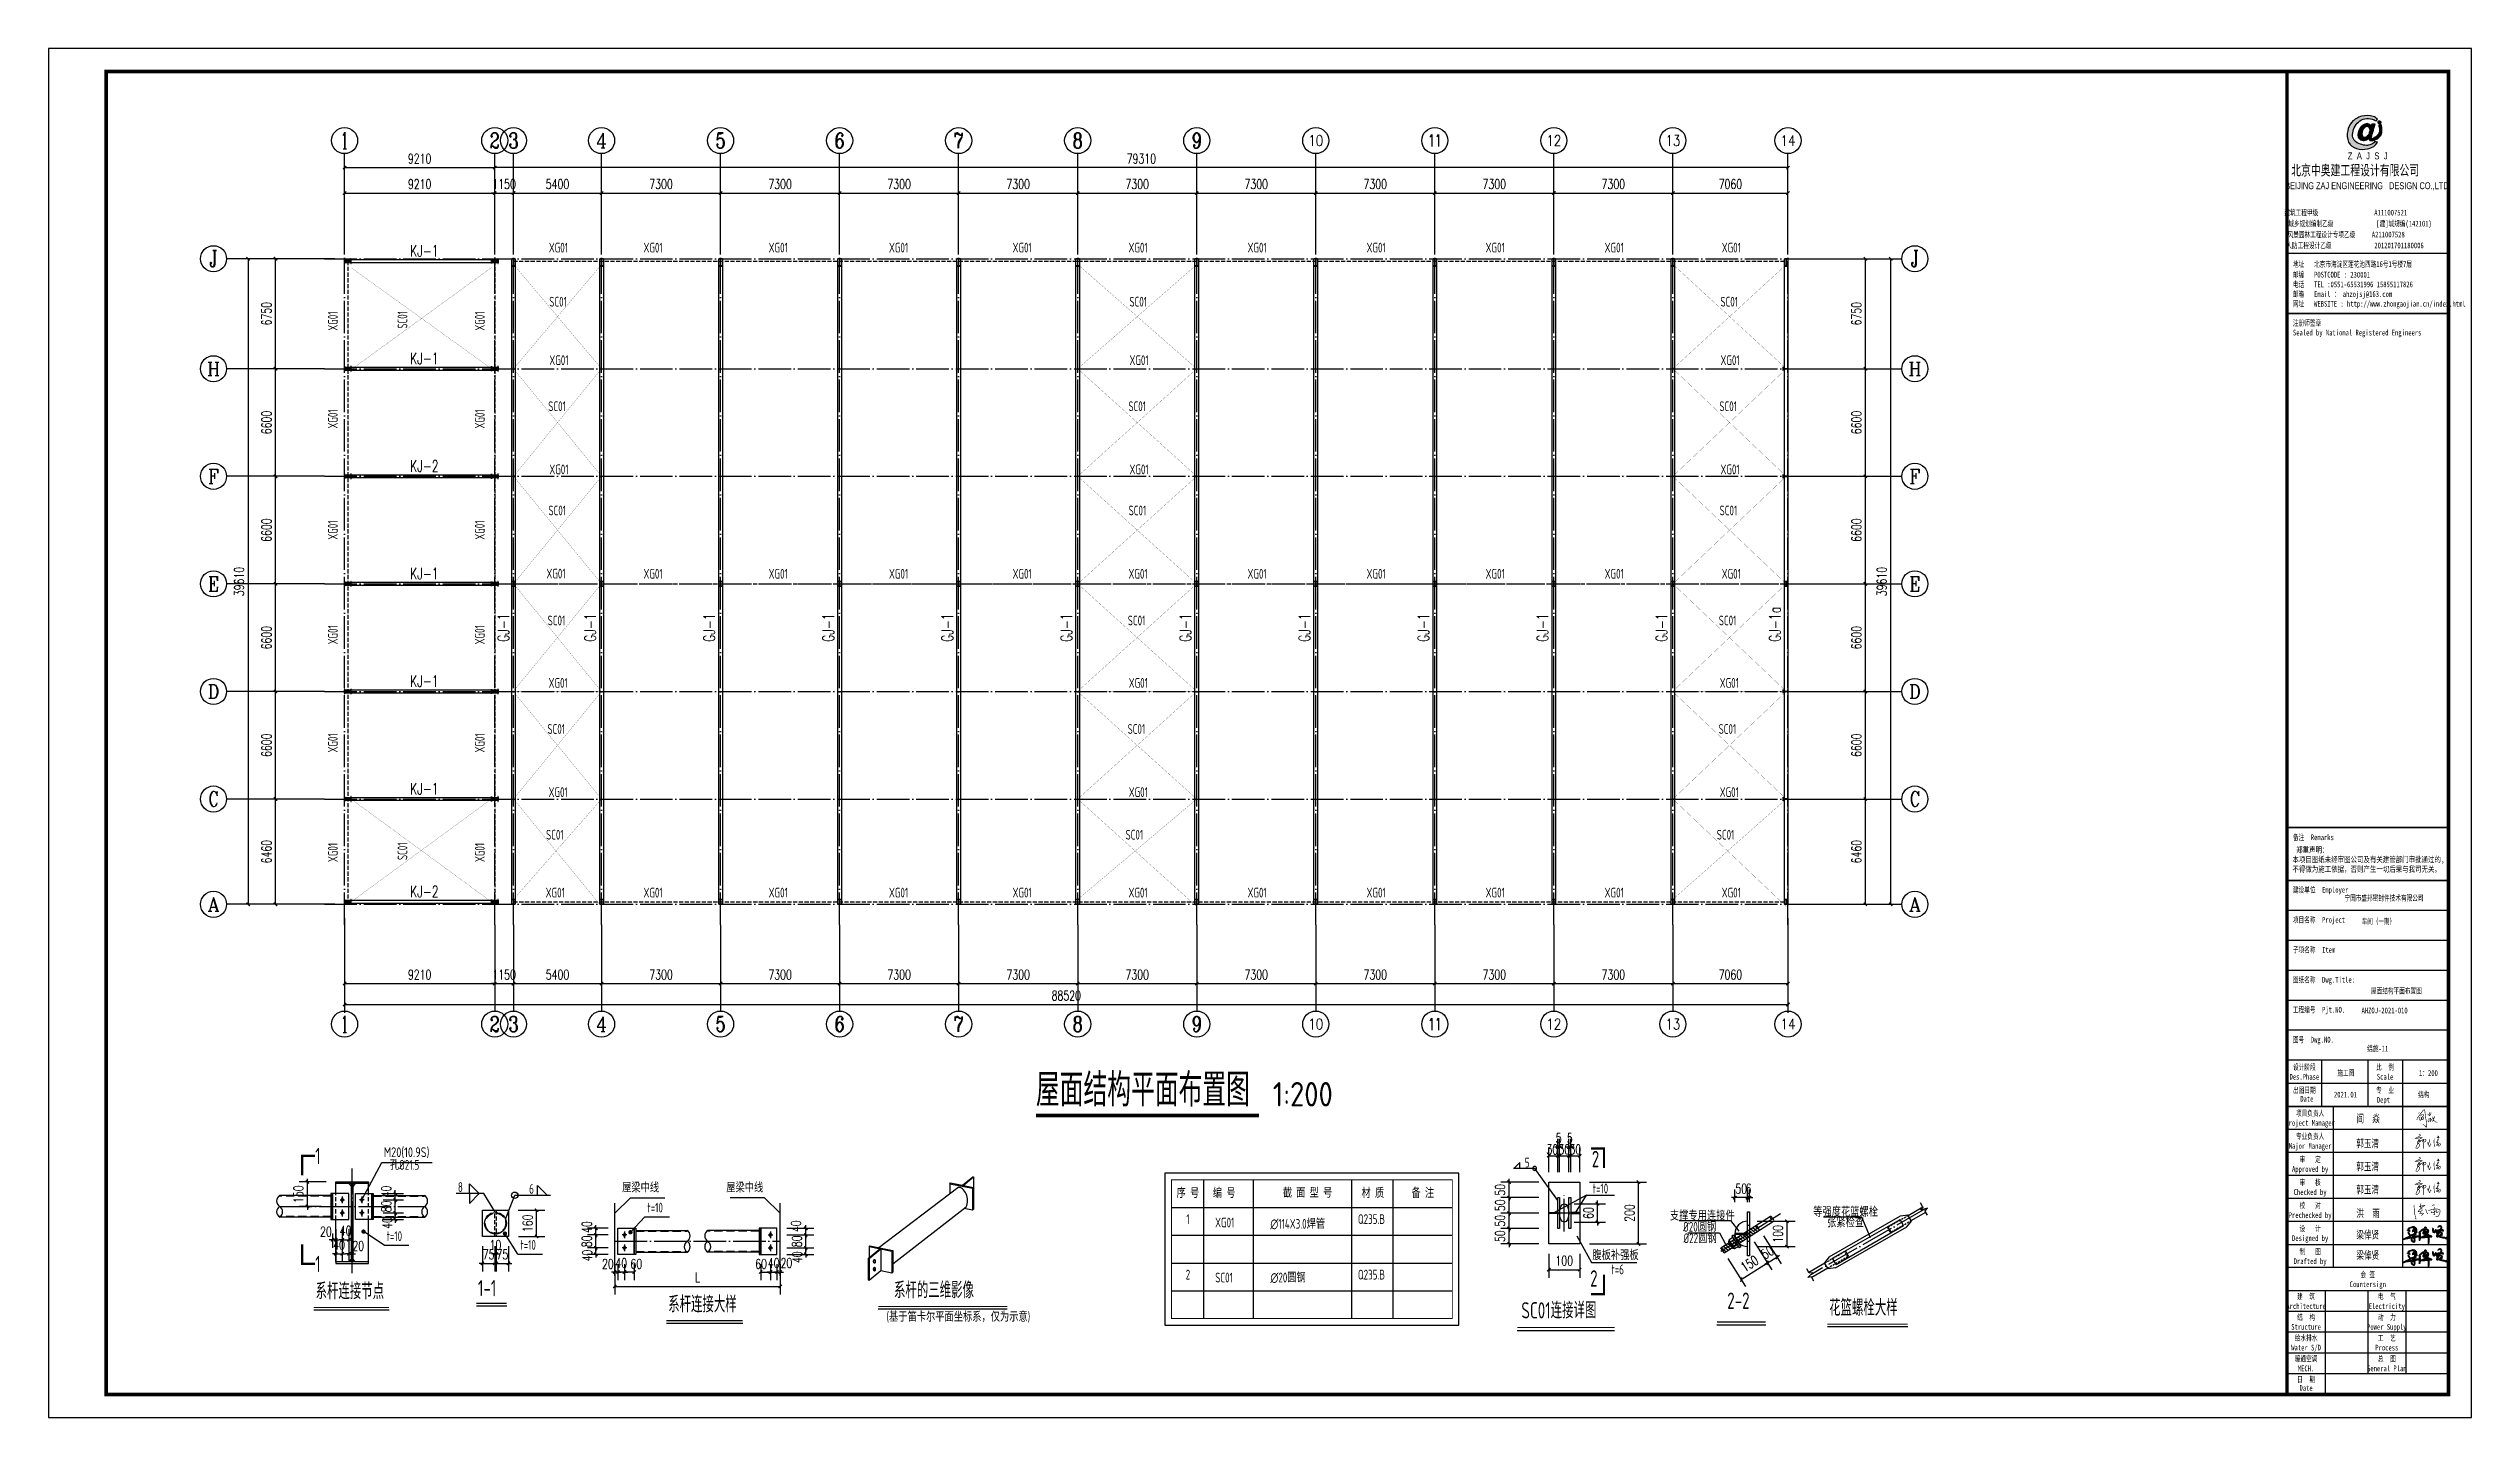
# Model space of a CAD drawing. Extents: x -89996 to 1006241, y -2176 to 440573.
# Drawn here: x 90043 to 238643, y -2176 to 81824 of the extents above; entities that cross this region are included whole.
import ezdxf
from ezdxf.enums import TextEntityAlignment as Align

# ---------------------------------------------------------------- set-up
doc = ezdxf.new("R2010")
doc.units = 0
doc.header["$LTSCALE"] = 1000
doc.header["$MEASUREMENT"] = 0
for name, pattern in [('DASH', [0.35, 0.25, -0.1]), ('DASHED', [0.75, 0.5, -0.25]), ('DOTE', [2.42, 2, -0.2, 0.02, -0.2]), ('HIDDEN2', [0.1875, 0.125, -0.0625])]:
    doc.linetypes.add(name, pattern=pattern)
for name, color, linetype in [('AXIS', 3, 'Continuous'), ('AXIS_TEXT', 7, 'Continuous'), ('BOLT', 251, 'Continuous'), ('Boltx', 252, 'DASHED'), ('DIM_SYMB', 3, 'Continuous'), ('DOTE', 1, 'DOTE'), ('GL', 150, 'Continuous'), ('GZ', 50, 'Continuous'), ('NUM', 7, 'Continuous'), ('PUB_DIM', 3, 'Continuous'), ('PUB_TEXT', 7, 'Continuous'), ('PUB_TITLE', 4, 'Continuous'), ('PZ', 202, 'Continuous'), ('SC', 3, 'Continuous'), ('TEXT', 7, 'Continuous'), ('THIN', 7, 'Continuous'), ('WALL', 9, 'Continuous'), ('WELD', 7, 'Continuous'), ('XG', 6, 'Continuous'), ('图框文字', 120, 'Continuous'), ('图签', 3, 'Continuous'), ('填充', 251, 'Continuous'), ('引出线', 3, 'Continuous')]:
    doc.layers.add(name, color=color, linetype=linetype)
doc.styles.add('_gyy_title_Arial', font='arial.ttf', dxfattribs={"width": 0.7})
doc.styles.add('_gyy_title_ST', font='', dxfattribs={"width": 0.8})
doc.styles.add('_TCH_AXIS', font='COMPLEX', dxfattribs={"bigfont": 'GBCBIG'})
doc.styles.add('_TCH_DIM', font='SIMPLEX', dxfattribs={"bigfont": 'GBCBIG'})
doc.styles.add('_TCH_DIM_T3', font='SIMPLEX', dxfattribs={"width": 0.705882, "bigfont": 'GBCBIG'})
doc.styles.add('COMPLEX', font='COMPLEX')
doc.styles.add('HZ', font='txt.shx', dxfattribs={"width": 0.8, "bigfont": '000hztxt.shx'})
doc.styles.get("Standard").update_dxf_attribs({"font": 'gbenor.shx', "bigfont": 'gbcbig.shx'})
doc.styles.add('TSSD_Label', font='tssdeng.shx', dxfattribs={"width": 0.7, "bigfont": 'hztxt.shx'})
doc.styles.add('TSSD_Norm', font='tssdeng.shx', dxfattribs={"bigfont": 'hztxt.shx'})
doc.styles.get('_gyy_title_ST').set_extended_font_data('SimSun')
doc.dimstyles.new('_TCH_ARCH&&200', dxfattribs={"dimtxt": 595, "dimasz": 200, "dimexe": 500, "dimexo": 600, "dimgap": 252.5, "dimtad": 1, "dimdec": 0, "dimzin": 0, "dimdsep": 46, "dimtxsty": '_TCH_DIM_T3', "dimblk": 'ARCHTICK', "dimcen": 0.09, "dimclrt": 7, "dimazin": 2, "dimtfac": 1, "dimtdec": 0, "dimtix": 1, "dimtmove": 2, "dimatfit": 3, "dimfxl": 0, "dimtolj": 1, "dimtzin": 0, "dimarcsym": 0})
doc.dimstyles.new('TCH-200-1', dxfattribs={"dimtxt": 595, "dimasz": 200, "dimexe": 500, "dimexo": 600, "dimgap": 252.5, "dimtad": 1, "dimdec": 0, "dimzin": 0, "dimdsep": 46, "dimtxsty": '_TCH_DIM_T3', "dimblk": 'ARCHTICK', "dimcen": 0.09, "dimclrd": 3, "dimclre": 3, "dimclrt": 7, "dimazin": 2, "dimtfac": 1, "dimtdec": 0, "dimtix": 1, "dimtmove": 2, "dimatfit": 3, "dimfxl": 0, "dimtolj": 1, "dimtzin": 0, "dimarcsym": 0})
doc.dimstyles.new('TSSD_LEADER_STYLE_300.0', dxfattribs={"dimtxt": 0.18, "dimasz": 300, "dimexe": 0.18, "dimexo": 0.0625, "dimgap": 0.09, "dimtad": 0, "dimtih": 1, "dimtoh": 1, "dimdec": 4, "dimzin": 0, "dimdsep": 46, "dimtxsty": 'Standard', "dimcen": 0.09, "dimadec": 0, "dimazin": 0, "dimtfac": 1, "dimtdec": 4, "dimtofl": 0, "dimtmove": 0, "dimatfit": 3, "dimfxl": 0, "dimtolj": 1, "dimtzin": 0, "dimarcsym": 0})
doc.dimstyles.new('TSSD_LEADER_STYLE_400.0', dxfattribs={"dimtxt": 1200, "dimasz": 400, "dimexe": 400, "dimexo": 1000, "dimgap": 0.09, "dimtad": 0, "dimtih": 1, "dimtoh": 1, "dimdec": 4, "dimzin": 0, "dimdsep": 46, "dimtxsty": 'Standard', "dimcen": 0.09, "dimdle": 400, "dimclrt": 7, "dimadec": 0, "dimazin": 0, "dimtfac": 1, "dimtdec": 4, "dimtofl": 0, "dimtmove": 0, "dimatfit": 3, "dimfxl": 0, "dimtolj": 1, "dimtzin": 0, "dimarcsym": 0})

msp = doc.modelspace()

# ---------------------------------------------------------------- texts
at = {"layer": 'NUM', "style": 'TSSD_Norm', "width": 0.7}
for p in [(121316.89, 69122.83), (127122.07, 69122.83), (134796.84, 69122.83), (142179.13, 69122.83), (149757.63, 69122.83), (156866.79, 69122.83), (164166.79, 69122.83), (171466.79, 69122.83), (178766.79, 69122.83), (186066.79, 69122.83), (193246.79, 69122.83), (121170.04, 49122.83), (127122.07, 49112.71), (134796.84, 49112.71), (142179.13, 49112.71), (149757.63, 49112.71), (156866.79, 49112.71), (164166.79, 49112.71), (171466.79, 49112.71), (178766.79, 49112.71), (186066.79, 49112.71), (193246.79, 49112.71), (121122.07, 29550.02), (127122.07, 29550.02), (134796.84, 29550.02), (142179.13, 29550.02), (149757.63, 29550.02), (156866.79, 29550.02), (164166.79, 29550.02), (171466.79, 29550.02), (178766.79, 29550.02), (186066.79, 29550.02), (193246.79, 29550.02)]:
    msp.add_text('XG01', height=600, dxfattribs=at).set_placement(p, align=Align.BOTTOM_CENTER)
for p in [(107964.44, 65097.02), (116974.44, 65097.02), (107964.44, 59093.09), (116974.44, 59093.09), (107964.44, 52273.87), (116974.44, 52273.87), (107964.44, 45848.97), (116974.44, 45848.97), (107964.44, 39215.25), (116974.44, 39215.25), (107964.44, 32493.51), (116974.44, 32493.51)]:
    msp.add_text('XG01', height=600, rotation=90, dxfattribs=at).set_placement(p, align=Align.BOTTOM_CENTER)
for p in [(112051.83, 64632.6), (112051.83, 32029.09)]:
    msp.add_text('SC01', height=600, rotation=90, dxfattribs=at).set_placement(p)
for s, p in [('SC01', (120756.44, 65985.33)), ('SC01', (156335.6, 65985.33)), ('SC01', (192579.39, 65985.33)), ('XG01', (120761.18, 62396.87)), ('XG01', (156340.35, 62396.87)), ('XG01', (192584.13, 62396.87)), ('SC01', (120692.65, 59568.93)), ('SC01', (156271.81, 59568.93)), ('SC01', (192515.6, 59568.93)), ('XG01', (120761.18, 55696.87)), ('XG01', (156340.35, 55696.87)), ('XG01', (192584.13, 55696.87)), ('SC01', (120706.27, 53178.13)), ('SC01', (156285.43, 53178.13)), ('SC01', (192529.22, 53178.13)), ('SC01', (120657.88, 46426.37)), ('SC01', (156237.04, 46426.37)), ('SC01', (192480.83, 46426.37)), ('XG01', (120712.8, 42596.79)), ('XG01', (156291.96, 42596.79)), ('XG01', (192535.75, 42596.79)), ('SC01', (120644.27, 39768.85)), ('SC01', (156223.43, 39768.85)), ('SC01', (192467.22, 39768.85)), ('XG01', (120712.8, 35896.79)), ('XG01', (156291.96, 35896.79)), ('XG01', (192535.75, 35896.79)), ('SC01', (120559.94, 33282.65)), ('SC01', (156097.57, 33282.65)), ('SC01', (192356.08, 33282.65))]:
    msp.add_text(s, height=600, dxfattribs=at).set_placement(p)
at = {"layer": 'PUB_TEXT', "color": 2, "style": '_TCH_DIM', "width": 0.705882}
for s, p in [('KJ-1', (112216.83, 69054.5)), ('KJ-1', (112216.83, 62454.76)), ('KJ-2', (112216.83, 55854.76)), ('KJ-1', (112216.83, 49254.76)), ('KJ-1', (112216.83, 42654.76)), ('KJ-1', (112216.83, 36054.76)), ('KJ-2', (112216.83, 29744.76))]:
    msp.add_text(s, height=700, dxfattribs=at).set_placement(p)
for s, p in [('GJ-1', (118293.51, 45406.77)), ('GJ-1', (123618.59, 45406.77)), ('GJ-1', (130918.59, 45406.77)), ('GJ-1', (138218.59, 45406.77)), ('GJ-1', (145518.59, 45406.77)), ('GJ-1', (152818.59, 45406.77)), ('GJ-1', (160118.59, 45406.77)), ('GJ-1', (167418.59, 45406.77)), ('GJ-1', (174718.59, 45406.77)), ('GJ-1', (182018.59, 45406.77)), ('GJ-1', (189318.59, 45406.77)), ('GJ-1a', (196268.59, 45406.77))]:
    msp.add_text(s, height=700, rotation=90, dxfattribs=at).set_placement(p)
at = {"layer": 'PUB_TEXT'}
for s, height, p in [('屋面结构平面布置图', 2025.532, (150599.38, 16908.81)), ('1:200', 1500, (165129.6, 16908.81))]:
    msp.add_text(s, height=height, dxfattribs=at).set_placement(p)
at = {"layer": 'PUB_TITLE', "color": 6, "style": '_gyy_title_ST', "width": 0.7}
msp.add_text('屋面结构平面布置图', height=353.535, dxfattribs=at).set_placement((234032.97, 24017.86), align=Align.MIDDLE)
for s, p in [('结施-11', (232890.32, 20286.89)), ('1：200', (236001.82, 18783.49))]:
    msp.add_text(s, height=353.535, dxfattribs=at).set_placement(p, align=Align.CENTER)
at = {"layer": 'TEXT', "style": 'TSSD_Label', "width": 0.7}
for s, height, p in [('1', 1000, (106570.88, 13878.27)), ('2', 1000, (184916.51, 13683.89, 121.29)), ('等强度花篮螺栓', 600, (200255.75, 10441.65, -60.64)), ('张紧检查', 600, (200255.75, 9794.17, -60.64)), ('1', 1000, (106570.88, 7248.43)), ('2', 1000, (184818.89, 6360.14, 121.29))]:
    msp.add_text(s, height=height, dxfattribs=at).set_placement(p, align=Align.MIDDLE_CENTER)
for s, p in [('孔%%c21.5', (112781.46, 12844.77)), ('屋梁中线', (127491.44, 11453.92)), ('屋梁中线', (133879.23, 11453.92))]:
    msp.add_text(s, height=600, dxfattribs=at).set_placement(p, align=Align.BOTTOM_RIGHT)
for s, height, p in [('5', 600, (180585, 13166.48, 395.38)), ('8', 600, (115156.18, 11666.04)), ('6', 600, (119521.79, 11558.77)), ('XG01', 600, (161590.47, 9489.14, 121.29)), ('∅114X3.0焊管', 600, (164977.03, 9410.24, 121.29)), ('SC01', 600, (161598.69, 6112.73, 121.29)), ('∅20圆钢', 600, (164983.55, 6113.33, 121.29)), ('(基于笛卡尔平面坐标系，仅为示意)', 599.9998, (141442.49, 3706.37))]:
    msp.add_text(s, height=height, dxfattribs=at).set_placement(p)
for s, p in [('序 号', (159922.58, 11119.31, 121.29)), ('编 号', (162146.76, 11119.31, 121.29)), ('截 面 型 号', (167256.45, 11131.83, 121.29)), ('材 质', (171266.98, 11119.31, 121.29)), ('备 注', (174327.63, 11119.31, 121.29)), ('1', (159922.58, 9518.98, 121.29)), ('Q235.B', (171177.75, 9518.98, 121.29)), ('2', (159922.58, 6113.33, 121.29)), ('Q235.B', (171177.75, 6113.33, 121.29))]:
    msp.add_text(s, height=600, dxfattribs=at).set_placement(p, align=Align.BOTTOM_CENTER)
for s, p in [('t=10', (185222.25, 11874.1, 121.29)), ('支撑专用连接件', (191470.35, 10251.03, -60.64)), ('腹板补强板', (186145.67, 7828.64, 121.29)), ('t=6', (186278.15, 6915.69, 121.29))]:
    msp.add_text(s, height=600, dxfattribs=at).set_placement(p, align=Align.MIDDLE)
for s, height, p in [('t=10', 600, (126774.66, 10222.76)), ('t=10', 600, (110779.04, 8477.08)), ('t=10', 600, (118984.63, 7936.8)), ('系杆连接节点', 1000, (106425.23, 4784.63)), ('1-1', 1000, (116381.7, 4964.85)), ('系杆的三维影像', 1000, (141898.87, 4839.34)), ('系杆连接大样', 1000, (128048.42, 3974.03)), ('SC01连接详图', 1000, (180371, 3602.59, 121.29)), ('2-2', 1000, (192998.14, 4193.8, 60.64)), ('花篮螺栓大样', 1000, (199248.11, 3764.96, -60.64))]:
    msp.add_text(s, height=height, dxfattribs=at).set_placement(p, align=Align.BOTTOM_LEFT)
for s, p in [('%%C20圆钢', (192321.93, 9224.69, -60.64)), ('%%C22圆钢', (192344.86, 8526.06, -60.64))]:
    msp.add_text(s, height=600, dxfattribs=at).set_placement(p, align=Align.RIGHT)
at = {"layer": 'THIN', "style": 'TSSD_Norm', "width": 0.8}
msp.add_text('M20(10.9S)', height=600, dxfattribs=at).set_placement((113405.07, 13623.47), align=Align.BOTTOM_RIGHT)

# ---------------------------------------------------------------- blocks, each defined once
blk = doc.blocks.new('_ArchTick')
at = {"color": 0, "linetype": 'ByBlock', "const_width": 0.4}
blk.add_lwpolyline([(-0.5, -0.5), (0.5, 0.5)], dxfattribs=at)
blk = doc.blocks.new('*D325')
at = {"layer": 'Defpoints', "color": 0, "transparency": 16777216}
for p in [(108203, 68922), (102287, 29313), (108203, 29313)]:
    blk.add_point(p, dxfattribs=at)
at = {"layer": 'WALL', "color": 3, "lineweight": -2, "transparency": 16777216}
for p, q in [((107603, 68922), (101787, 68922)), ((102287, 68922), (102287, 29313)), ((107603, 29313), (101787, 29313))]:
    blk.add_line(p, q, dxfattribs=at)
at = {"layer": 'WALL', "color": 3, "lineweight": -2, "transparency": 16777216, "xscale": 200, "yscale": 200, "zscale": 200}
for p, rotation in [((102287, 68922), 90), ((102287, 29313), 270)]:
    blk.add_blockref('_ArchTick', p, dxfattribs=dict(at, rotation=rotation))
at = {"layer": 'WALL', "color": 7, "transparency": 16777216, "insert": (101737, 49117), "char_height": 595, "attachment_point": 5, "rotation": 90, "style": '_TCH_DIM_T3'}
blk.add_mtext('\\A1;39610', dxfattribs=at)
blk = doc.blocks.new('*D326')
at = {"layer": 'Defpoints', "color": 0, "transparency": 16777216}
for p in [(108203, 29073), (196723, 29073), (196723, 23164)]:
    blk.add_point(p, dxfattribs=at)
at = {"layer": 'WALL', "color": 3, "lineweight": -2, "transparency": 16777216}
for p, q in [((108203, 28473), (108203, 22664)), ((196723, 28473), (196723, 22664)), ((108203, 23164), (196723, 23164))]:
    blk.add_line(p, q, dxfattribs=at)
at = {"layer": 'WALL', "color": 3, "lineweight": -2, "transparency": 16777216, "xscale": 200, "yscale": 200, "zscale": 200, "rotation": 180}
blk.add_blockref('_ArchTick', (108203, 23164), dxfattribs=at)
at = {"layer": 'WALL', "color": 3, "lineweight": -2, "transparency": 16777216, "xscale": 200, "yscale": 200, "zscale": 200}
blk.add_blockref('_ArchTick', (196723, 23164), dxfattribs=at)
at = {"layer": 'WALL', "color": 7, "transparency": 16777216, "insert": (152463, 23714), "char_height": 595, "attachment_point": 5, "style": '_TCH_DIM_T3'}
blk.add_mtext('\\A1;88520', dxfattribs=at)
blk = doc.blocks.new('*D327')
at = {"layer": 'Defpoints', "color": 0, "transparency": 16777216}
for p in [(196868, 68923), (203025, 68923), (196963, 29313)]:
    blk.add_point(p, dxfattribs=at)
at = {"layer": 'WALL', "color": 3, "lineweight": -2, "transparency": 16777216}
for p, q in [((197468, 68923), (203525, 68923)), ((203025, 29313), (203025, 68923)), ((197563, 29313), (203525, 29313))]:
    blk.add_line(p, q, dxfattribs=at)
at = {"layer": 'WALL', "color": 3, "lineweight": -2, "transparency": 16777216, "xscale": 200, "yscale": 200, "zscale": 200}
for p, rotation in [((203025, 68923), 90), ((203025, 29313), 270)]:
    blk.add_blockref('_ArchTick', p, dxfattribs=dict(at, rotation=rotation))
at = {"layer": 'WALL', "color": 7, "transparency": 16777216, "insert": (202475, 49118), "char_height": 595, "attachment_point": 5, "rotation": 90, "style": '_TCH_DIM_T3'}
blk.add_mtext('\\A1;39610', dxfattribs=at)
blk = doc.blocks.new('*D328')
at = {"layer": 'Defpoints', "color": 0, "transparency": 16777216}
for p in [(117413, 74511), (108203, 69195), (117413, 69023)]:
    blk.add_point(p, dxfattribs=at)
at = {"layer": 'WALL', "color": 3, "lineweight": -2, "transparency": 16777216}
for p, q in [((108203, 69795), (108203, 75011)), ((108203, 74511), (117413, 74511)), ((117413, 69623), (117413, 75011))]:
    blk.add_line(p, q, dxfattribs=at)
at = {"layer": 'WALL', "color": 3, "lineweight": -2, "transparency": 16777216, "xscale": 200, "yscale": 200, "zscale": 200, "rotation": 180}
blk.add_blockref('_ArchTick', (108203, 74511), dxfattribs=at)
at = {"layer": 'WALL', "color": 3, "lineweight": -2, "transparency": 16777216, "xscale": 200, "yscale": 200, "zscale": 200}
blk.add_blockref('_ArchTick', (117413, 74511), dxfattribs=at)
at = {"layer": 'WALL', "color": 7, "transparency": 16777216, "insert": (112808, 75061), "char_height": 595, "attachment_point": 5, "style": '_TCH_DIM_T3'}
blk.add_mtext('\\A1;9210', dxfattribs=at)
blk = doc.blocks.new('*D329')
at = {"layer": 'Defpoints', "color": 0, "transparency": 16777216}
for p in [(117413, 74511), (117413, 69023), (196723, 69263)]:
    blk.add_point(p, dxfattribs=at)
at = {"layer": 'WALL', "color": 3, "lineweight": -2, "transparency": 16777216}
for p, q in [((117413, 69623), (117413, 75011)), ((196723, 74511), (117413, 74511)), ((196723, 69863), (196723, 75011))]:
    blk.add_line(p, q, dxfattribs=at)
at = {"layer": 'WALL', "color": 3, "lineweight": -2, "transparency": 16777216, "xscale": 200, "yscale": 200, "zscale": 200, "rotation": 180}
blk.add_blockref('_ArchTick', (117413, 74511), dxfattribs=at)
at = {"layer": 'WALL', "color": 3, "lineweight": -2, "transparency": 16777216, "xscale": 200, "yscale": 200, "zscale": 200}
blk.add_blockref('_ArchTick', (196723, 74511), dxfattribs=at)
at = {"layer": 'WALL', "color": 7, "transparency": 16777216, "insert": (157068, 75061), "char_height": 595, "attachment_point": 5, "style": '_TCH_DIM_T3'}
blk.add_mtext('\\A1;79310', dxfattribs=at)
blk = doc.blocks.new('*D345')
at = {"layer": 'AXIS', "color": 3, "lineweight": -2, "transparency": 16777216}
for p, q in [((193029, 7582), (194119, 5865)), ((194651, 8612), (195741, 6894)), ((193851, 6287), (195473, 7316))]:
    blk.add_line(p, q, dxfattribs=at)
at = {"layer": 'Defpoints', "color": 0, "transparency": 16777216}
for p in [(194330, 9118), (192708, 8089), (195473, 7316)]:
    blk.add_point(p, dxfattribs=at)
at = {"layer": 'AXIS', "color": 3, "lineweight": -2, "transparency": 16777216, "xscale": 200, "yscale": 200, "zscale": 200}
for p, rotation in [((195473, 7316), 32.39712451300666), ((193851, 6287), 212.3971245130066)]:
    blk.add_blockref('_ArchTick', p, dxfattribs=dict(at, rotation=rotation))
at = {"layer": 'AXIS', "color": 7, "transparency": 16777216, "insert": (194367, 7266), "char_height": 595, "attachment_point": 5, "rotation": 32.39712, "style": '_TCH_DIM_T3'}
blk.add_mtext('\\A1;150', dxfattribs=at)
blk = doc.blocks.new('*D346')
at = {"layer": 'AXIS', "color": 3, "lineweight": -2, "transparency": 16777216}
for p, q in [((193465, 11317), (193265, 11317)), ((193465, 11039), (193465, 11817)), ((194243, 11317), (193465, 11317)), ((194243, 11039), (194243, 11817)), ((194243, 11317), (194443, 11317))]:
    blk.add_line(p, q, dxfattribs=at)
at = {"layer": 'Defpoints', "color": 0, "transparency": 16777216}
for p in [(193465, 11317), (193465, 10439), (194243, 10439)]:
    blk.add_point(p, dxfattribs=at)
at = {"layer": 'AXIS', "color": 3, "lineweight": -2, "transparency": 16777216, "xscale": 200, "yscale": 200, "zscale": 200}
blk.add_blockref('_ArchTick', (193465, 11317), dxfattribs=at)
at = {"layer": 'AXIS', "color": 3, "lineweight": -2, "transparency": 16777216, "xscale": 200, "yscale": 200, "zscale": 200, "rotation": 180}
blk.add_blockref('_ArchTick', (194243, 11317), dxfattribs=at)
at = {"layer": 'AXIS', "color": 7, "transparency": 16777216, "insert": (193854, 11867), "char_height": 595, "attachment_point": 5, "style": '_TCH_DIM_T3'}
blk.add_mtext('\\A1;50', dxfattribs=at)
blk = doc.blocks.new('*D347')
at = {"layer": 'AXIS', "color": 3, "lineweight": -2, "transparency": 16777216}
for p, q in [((194843, 9871), (197155, 9871)), ((196655, 9871), (196655, 8315)), ((194843, 8315), (197155, 8315))]:
    blk.add_line(p, q, dxfattribs=at)
at = {"layer": 'Defpoints', "color": 0, "transparency": 16777216}
for p in [(194243, 9871), (194243, 8315), (196655, 8315)]:
    blk.add_point(p, dxfattribs=at)
at = {"layer": 'AXIS', "color": 3, "lineweight": -2, "transparency": 16777216, "xscale": 200, "yscale": 200, "zscale": 200}
for p, rotation in [((196655, 9871), 90), ((196655, 8315), 270)]:
    blk.add_blockref('_ArchTick', p, dxfattribs=dict(at, rotation=rotation))
at = {"layer": 'AXIS', "color": 7, "transparency": 16777216, "insert": (196105, 9093), "char_height": 595, "attachment_point": 5, "rotation": 90, "style": '_TCH_DIM_T3'}
blk.add_mtext('\\A1;100', dxfattribs=at)
blk = doc.blocks.new('*D348')
at = {"layer": 'AXIS', "color": 3, "lineweight": -2, "transparency": 16777216}
for p, q in [((194243, 11317), (194043, 11317)), ((194243, 11039), (194243, 11817)), ((194366, 11317), (194243, 11317)), ((194366, 11039), (194366, 11817)), ((194366, 11317), (194566, 11317))]:
    blk.add_line(p, q, dxfattribs=at)
at = {"layer": 'Defpoints', "color": 0, "transparency": 16777216}
for p in [(194243, 11317), (194243, 10439), (194366, 10439)]:
    blk.add_point(p, dxfattribs=at)
at = {"layer": 'AXIS', "color": 3, "lineweight": -2, "transparency": 16777216, "xscale": 200, "yscale": 200, "zscale": 200}
blk.add_blockref('_ArchTick', (194243, 11317), dxfattribs=at)
at = {"layer": 'AXIS', "color": 3, "lineweight": -2, "transparency": 16777216, "xscale": 200, "yscale": 200, "zscale": 200, "rotation": 180}
blk.add_blockref('_ArchTick', (194366, 11317), dxfattribs=at)
at = {"layer": 'AXIS', "color": 7, "transparency": 16777216, "insert": (194305, 11867), "char_height": 595, "attachment_point": 5, "style": '_TCH_DIM_T3'}
blk.add_mtext('\\A1;6', dxfattribs=at)
blk = doc.blocks.new('*D349')
at = {"layer": 'AXIS', "color": 3, "lineweight": -2, "transparency": 16777216}
for p, q in [((195211, 8967), (196301, 7249)), ((194651, 8612), (195741, 6894)), ((195473, 7316), (196033, 7672)), ((196033, 7672), (196202, 7779)), ((195473, 7316), (195304, 7209))]:
    blk.add_line(p, q, dxfattribs=at)
at = {"layer": 'Defpoints', "color": 0, "transparency": 16777216}
for p in [(194330, 9118), (194889, 9474), (196033, 7672)]:
    blk.add_point(p, dxfattribs=at)
at = {"layer": 'AXIS', "color": 3, "lineweight": -2, "transparency": 16777216, "xscale": 200, "yscale": 200, "zscale": 200}
for p, rotation in [((195473, 7316), 32.39712451296427), ((196033, 7672), 212.3971245129642)]:
    blk.add_blockref('_ArchTick', p, dxfattribs=dict(at, rotation=rotation))
at = {"layer": 'AXIS', "color": 7, "transparency": 16777216, "insert": (195458, 7958), "char_height": 595, "attachment_point": 5, "rotation": 32.39712, "style": '_TCH_DIM_T3'}
blk.add_mtext('\\A1;50', dxfattribs=at)
blk = doc.blocks.new('*D356')
at = {"layer": 'AXIS', "color": 3, "lineweight": -2, "transparency": 16777216}
for p, q in [((179617, 10373), (179617, 10573)), ((181453, 10373), (179117, 10373)), ((181453, 9425), (179117, 9425)), ((179617, 9425), (179617, 10373)), ((179617, 9425), (179617, 9225))]:
    blk.add_line(p, q, dxfattribs=at)
at = {"layer": 'Defpoints', "color": 0, "transparency": 16777216}
for p in [(179617, 10373), (182053, 10373), (182053, 9425)]:
    blk.add_point(p, dxfattribs=at)
at = {"layer": 'AXIS', "color": 3, "lineweight": -2, "transparency": 16777216, "xscale": 200, "yscale": 200, "zscale": 200}
for p, rotation in [((179617, 10373), 270), ((179617, 9425), 90)]:
    blk.add_blockref('_ArchTick', p, dxfattribs=dict(at, rotation=rotation))
at = {"layer": 'AXIS', "color": 7, "transparency": 16777216, "insert": (179067, 9899), "char_height": 595, "attachment_point": 5, "rotation": 90, "style": '_TCH_DIM_T3'}
blk.add_mtext('\\A1;50', dxfattribs=at)
blk = doc.blocks.new('*D357')
at = {"layer": 'AXIS', "color": 3, "lineweight": -2, "transparency": 16777216}
for p, q in [((181453, 11322), (179117, 11322)), ((179617, 11322), (179617, 11522)), ((179617, 10373), (179617, 11322)), ((181453, 10373), (179117, 10373)), ((179617, 10373), (179617, 10173))]:
    blk.add_line(p, q, dxfattribs=at)
at = {"layer": 'Defpoints', "color": 0, "transparency": 16777216}
for p in [(179617, 11322), (182053, 11322), (182053, 10373)]:
    blk.add_point(p, dxfattribs=at)
at = {"layer": 'AXIS', "color": 3, "lineweight": -2, "transparency": 16777216, "xscale": 200, "yscale": 200, "zscale": 200}
for p, rotation in [((179617, 11322), 270), ((179617, 10373), 90)]:
    blk.add_blockref('_ArchTick', p, dxfattribs=dict(at, rotation=rotation))
at = {"layer": 'AXIS', "color": 7, "transparency": 16777216, "insert": (179067, 10847), "char_height": 595, "attachment_point": 5, "rotation": 90, "style": '_TCH_DIM_T3'}
blk.add_mtext('\\A1;50', dxfattribs=at)
blk = doc.blocks.new('*D358')
at = {"layer": 'AXIS', "color": 3, "lineweight": -2, "transparency": 16777216}
for p, q in [((181453, 12270), (179117, 12270)), ((179617, 12270), (179617, 12470)), ((179617, 11322), (179617, 12270)), ((181453, 11322), (179117, 11322)), ((179617, 11322), (179617, 11122))]:
    blk.add_line(p, q, dxfattribs=at)
at = {"layer": 'Defpoints', "color": 0, "transparency": 16777216}
for p in [(179617, 12270), (182053, 12270), (182053, 11322)]:
    blk.add_point(p, dxfattribs=at)
at = {"layer": 'AXIS', "color": 3, "lineweight": -2, "transparency": 16777216, "xscale": 200, "yscale": 200, "zscale": 200}
for p, rotation in [((179617, 12270), 270), ((179617, 11322), 90)]:
    blk.add_blockref('_ArchTick', p, dxfattribs=dict(at, rotation=rotation))
at = {"layer": 'AXIS', "color": 7, "transparency": 16777216, "insert": (179067, 11796), "char_height": 595, "attachment_point": 5, "rotation": 90, "style": '_TCH_DIM_T3'}
blk.add_mtext('\\A1;50', dxfattribs=at)
blk = doc.blocks.new('*D359')
at = {"layer": 'AXIS', "color": 3, "lineweight": -2, "transparency": 16777216}
for p, q in [((183601, 10942), (185538, 10942)), ((185038, 10942), (185038, 11142)), ((185038, 9804), (185038, 10942)), ((183601, 9804), (185538, 9804)), ((185038, 9804), (185038, 9604))]:
    blk.add_line(p, q, dxfattribs=at)
at = {"layer": 'Defpoints', "color": 0, "transparency": 16777216}
for p in [(183001, 10942), (185038, 10942), (183001, 9804, 162)]:
    blk.add_point(p, dxfattribs=at)
at = {"layer": 'AXIS', "color": 3, "lineweight": -2, "transparency": 16777216, "xscale": 200, "yscale": 200, "zscale": 200}
for p, rotation in [((185038, 10942), 270), ((185038, 9804), 90)]:
    blk.add_blockref('_ArchTick', p, dxfattribs=dict(at, rotation=rotation))
at = {"layer": 'AXIS', "color": 7, "transparency": 16777216, "insert": (184488, 10373), "char_height": 595, "attachment_point": 5, "rotation": 90, "style": '_TCH_DIM_T3'}
blk.add_mtext('\\A1;60', dxfattribs=at)
blk = doc.blocks.new('*D360')
at = {"layer": 'AXIS', "color": 3, "lineweight": -2, "transparency": 16777216}
for p, q in [((181453, 9425), (179117, 9425)), ((179617, 9425), (179617, 9625)), ((179617, 8476), (179617, 9425)), ((181453, 8476), (179117, 8476)), ((179617, 8476), (179617, 8276))]:
    blk.add_line(p, q, dxfattribs=at)
at = {"layer": 'Defpoints', "color": 0, "transparency": 16777216}
for p in [(179617, 9425), (182053, 9425), (182053, 8476)]:
    blk.add_point(p, dxfattribs=at)
at = {"layer": 'AXIS', "color": 3, "lineweight": -2, "transparency": 16777216, "xscale": 200, "yscale": 200, "zscale": 200}
for p, rotation in [((179617, 9425), 270), ((179617, 8476), 90)]:
    blk.add_blockref('_ArchTick', p, dxfattribs=dict(at, rotation=rotation))
at = {"layer": 'AXIS', "color": 7, "transparency": 16777216, "insert": (179067, 8951), "char_height": 595, "attachment_point": 5, "rotation": 90, "style": '_TCH_DIM_T3'}
blk.add_mtext('\\A1;50', dxfattribs=at)
blk = doc.blocks.new('*D361')
at = {"layer": 'AXIS', "color": 3, "lineweight": -2, "transparency": 16777216}
for p, q in [((184550, 12270), (188055, 12270)), ((187555, 8476), (187555, 12270)), ((184550, 8476), (188055, 8476))]:
    blk.add_line(p, q, dxfattribs=at)
at = {"layer": 'Defpoints', "color": 0, "transparency": 16777216}
for p in [(183950, 12270), (187555, 12270), (183950, 8476)]:
    blk.add_point(p, dxfattribs=at)
at = {"layer": 'AXIS', "color": 3, "lineweight": -2, "transparency": 16777216, "xscale": 200, "yscale": 200, "zscale": 200}
for p, rotation in [((187555, 12270), 90), ((187555, 8476), 270)]:
    blk.add_blockref('_ArchTick', p, dxfattribs=dict(at, rotation=rotation))
at = {"layer": 'AXIS', "color": 7, "transparency": 16777216, "insert": (187005, 10373), "char_height": 595, "attachment_point": 5, "rotation": 90, "style": '_TCH_DIM_T3'}
blk.add_mtext('\\A1;200', dxfattribs=at)
blk = doc.blocks.new('*D362')
at = {"layer": 'AXIS', "color": 3, "lineweight": -2, "transparency": 16777216}
for p, q in [((182053, 7876), (182053, 6397)), ((183950, 7876), (183950, 6397)), ((182053, 6897), (183950, 6897))]:
    blk.add_line(p, q, dxfattribs=at)
at = {"layer": 'Defpoints', "color": 0, "transparency": 16777216}
for p in [(182053, 8476), (183950, 8476), (183950, 6897)]:
    blk.add_point(p, dxfattribs=at)
at = {"layer": 'AXIS', "color": 3, "lineweight": -2, "transparency": 16777216, "xscale": 200, "yscale": 200, "zscale": 200, "rotation": 180}
blk.add_blockref('_ArchTick', (182053, 6897), dxfattribs=at)
at = {"layer": 'AXIS', "color": 3, "lineweight": -2, "transparency": 16777216, "xscale": 200, "yscale": 200, "zscale": 200}
blk.add_blockref('_ArchTick', (183950, 6897), dxfattribs=at)
at = {"layer": 'AXIS', "color": 7, "transparency": 16777216, "insert": (183001, 7447), "char_height": 595, "attachment_point": 5, "style": '_TCH_DIM_T3'}
blk.add_mtext('\\A1;100', dxfattribs=at)
blk = doc.blocks.new('*D363')
at = {"layer": 'AXIS', "color": 3, "lineweight": -2, "transparency": 16777216}
for p, q in [((182053, 12870), (182053, 14389)), ((182053, 13889), (182603, 13889)), ((182603, 12870), (182603, 14389))]:
    blk.add_line(p, q, dxfattribs=at)
at = {"layer": 'Defpoints', "color": 0, "transparency": 16777216}
for p in [(182603, 13889), (182053, 12270), (182603, 12270)]:
    blk.add_point(p, dxfattribs=at)
at = {"layer": 'AXIS', "color": 3, "lineweight": -2, "transparency": 16777216, "xscale": 200, "yscale": 200, "zscale": 200, "rotation": 180}
blk.add_blockref('_ArchTick', (182053, 13889), dxfattribs=at)
at = {"layer": 'AXIS', "color": 3, "lineweight": -2, "transparency": 16777216, "xscale": 200, "yscale": 200, "zscale": 200}
blk.add_blockref('_ArchTick', (182603, 13889), dxfattribs=at)
at = {"layer": 'AXIS', "color": 7, "transparency": 16777216, "insert": (182267, 14270), "char_height": 595, "attachment_point": 5, "style": '_TCH_DIM_T3'}
blk.add_mtext('\\A1;30', dxfattribs=at)
blk = doc.blocks.new('*D364')
at = {"layer": 'AXIS', "color": 3, "lineweight": -2, "transparency": 16777216}
for p, q in [((182603, 12870), (182603, 14917)), ((182717, 12870), (182717, 14917)), ((182603, 14417), (182403, 14417)), ((182603, 14417), (182717, 14417)), ((182717, 14417), (182917, 14417))]:
    blk.add_line(p, q, dxfattribs=at)
at = {"layer": 'Defpoints', "color": 0, "transparency": 16777216}
for p in [(182717, 14417), (182603, 12270), (182717, 12270)]:
    blk.add_point(p, dxfattribs=at)
at = {"layer": 'AXIS', "color": 3, "lineweight": -2, "transparency": 16777216, "xscale": 200, "yscale": 200, "zscale": 200}
blk.add_blockref('_ArchTick', (182603, 14417), dxfattribs=at)
at = {"layer": 'AXIS', "color": 3, "lineweight": -2, "transparency": 16777216, "xscale": 200, "yscale": 200, "zscale": 200, "rotation": 180}
blk.add_blockref('_ArchTick', (182717, 14417), dxfattribs=at)
at = {"layer": 'AXIS', "color": 7, "transparency": 16777216, "insert": (182660, 14967), "char_height": 595, "attachment_point": 5, "style": '_TCH_DIM_T3'}
blk.add_mtext('\\A1;5', dxfattribs=at)
blk = doc.blocks.new('*D365')
at = {"layer": 'AXIS', "color": 3, "lineweight": -2, "transparency": 16777216}
for p, q in [((182717, 12870), (182717, 14389)), ((182717, 13889), (183286, 13889)), ((183286, 12870), (183286, 14389))]:
    blk.add_line(p, q, dxfattribs=at)
at = {"layer": 'Defpoints', "color": 0, "transparency": 16777216}
for p in [(183286, 13889), (182717, 12270), (183286, 12270)]:
    blk.add_point(p, dxfattribs=at)
at = {"layer": 'AXIS', "color": 3, "lineweight": -2, "transparency": 16777216, "xscale": 200, "yscale": 200, "zscale": 200, "rotation": 180}
blk.add_blockref('_ArchTick', (182717, 13889), dxfattribs=at)
at = {"layer": 'AXIS', "color": 3, "lineweight": -2, "transparency": 16777216, "xscale": 200, "yscale": 200, "zscale": 200}
blk.add_blockref('_ArchTick', (183286, 13889), dxfattribs=at)
at = {"layer": 'AXIS', "color": 7, "transparency": 16777216, "insert": (183001, 14274), "char_height": 595, "attachment_point": 5, "style": '_TCH_DIM_T3'}
blk.add_mtext('\\A1;30', dxfattribs=at)
blk = doc.blocks.new('*D366')
at = {"layer": 'AXIS', "color": 3, "lineweight": -2, "transparency": 16777216}
for p, q in [((183286, 12870), (183286, 14916)), ((183400, 12870), (183400, 14916)), ((183286, 14416), (183086, 14416)), ((183286, 14416), (183400, 14416)), ((183400, 14416), (183600, 14416))]:
    blk.add_line(p, q, dxfattribs=at)
at = {"layer": 'Defpoints', "color": 0, "transparency": 16777216}
for p in [(183400, 14416), (183286, 12270), (183400, 12270)]:
    blk.add_point(p, dxfattribs=at)
at = {"layer": 'AXIS', "color": 3, "lineweight": -2, "transparency": 16777216, "xscale": 200, "yscale": 200, "zscale": 200}
blk.add_blockref('_ArchTick', (183286, 14416), dxfattribs=at)
at = {"layer": 'AXIS', "color": 3, "lineweight": -2, "transparency": 16777216, "xscale": 200, "yscale": 200, "zscale": 200, "rotation": 180}
blk.add_blockref('_ArchTick', (183400, 14416), dxfattribs=at)
at = {"layer": 'AXIS', "color": 7, "transparency": 16777216, "insert": (183343, 14966), "char_height": 595, "attachment_point": 5, "style": '_TCH_DIM_T3'}
blk.add_mtext('\\A1;5', dxfattribs=at)
blk = doc.blocks.new('*D367')
at = {"layer": 'AXIS', "color": 3, "lineweight": -2, "transparency": 16777216}
for p, q in [((183400, 12870), (183400, 14389)), ((183400, 13889), (183950, 13889)), ((183950, 12870), (183950, 14389))]:
    blk.add_line(p, q, dxfattribs=at)
at = {"layer": 'Defpoints', "color": 0, "transparency": 16777216}
for p in [(183950, 13889), (183400, 12270), (183950, 12270)]:
    blk.add_point(p, dxfattribs=at)
at = {"layer": 'AXIS', "color": 3, "lineweight": -2, "transparency": 16777216, "xscale": 200, "yscale": 200, "zscale": 200, "rotation": 180}
blk.add_blockref('_ArchTick', (183400, 13889), dxfattribs=at)
at = {"layer": 'AXIS', "color": 3, "lineweight": -2, "transparency": 16777216, "xscale": 200, "yscale": 200, "zscale": 200}
blk.add_blockref('_ArchTick', (183950, 13889), dxfattribs=at)
at = {"layer": 'AXIS', "color": 7, "transparency": 16777216, "insert": (183676, 14276), "char_height": 595, "attachment_point": 5, "style": '_TCH_DIM_T3'}
blk.add_mtext('\\A1;30', dxfattribs=at)
blk = doc.blocks.new('_WELD003')
at = {"color": 0, "linetype": 'ByBlock'}
blk.add_circle((0, 0), 0.5, dxfattribs=at)
blk = doc.blocks.new('_WELD004')
at = {"color": 0, "linetype": 'ByBlock'}
for p, q in [((0, 1), (1, 0)), ((0, 0), (0, 1))]:
    blk.add_line(p, q, dxfattribs=at)
blk = doc.blocks.new('*D368')
at = {"layer": 'AXIS', "color": 3, "lineweight": -2, "transparency": 16777216}
for p, q in [((117508, 8341), (117508, 6783)), ((118258, 8341), (118258, 6783)), ((117508, 7283), (117308, 7283)), ((117508, 7283), (118258, 7283)), ((118258, 7283), (118458, 7283))]:
    blk.add_line(p, q, dxfattribs=at)
at = {"layer": 'Defpoints', "color": 0, "transparency": 16777216}
for p in [(117508, 8941), (118258, 8941), (118258, 7283)]:
    blk.add_point(p, dxfattribs=at)
at = {"layer": 'AXIS', "color": 3, "lineweight": -2, "transparency": 16777216, "xscale": 200, "yscale": 200, "zscale": 200}
blk.add_blockref('_ArchTick', (117508, 7283), dxfattribs=at)
at = {"layer": 'AXIS', "color": 3, "lineweight": -2, "transparency": 16777216, "xscale": 200, "yscale": 200, "zscale": 200, "rotation": 180}
blk.add_blockref('_ArchTick', (118258, 7283), dxfattribs=at)
at = {"layer": 'AXIS', "color": 7, "transparency": 16777216, "insert": (117883, 7833), "char_height": 595, "attachment_point": 5, "style": '_TCH_DIM_T3'}
blk.add_mtext('\\A1;75', dxfattribs=at)
blk = doc.blocks.new('*D369')
at = {"layer": 'AXIS', "color": 3, "lineweight": -2, "transparency": 16777216}
for p, q in [((117408, 7860), (117208, 7860)), ((117408, 8341), (117408, 7360)), ((117408, 7860), (117508, 7860)), ((117508, 8341), (117508, 7360)), ((117508, 7860), (117708, 7860))]:
    blk.add_line(p, q, dxfattribs=at)
at = {"layer": 'Defpoints', "color": 0, "transparency": 16777216}
for p in [(117408, 8941), (117508, 8941), (117508, 7860)]:
    blk.add_point(p, dxfattribs=at)
at = {"layer": 'AXIS', "color": 3, "lineweight": -2, "transparency": 16777216, "xscale": 200, "yscale": 200, "zscale": 200}
blk.add_blockref('_ArchTick', (117408, 7860), dxfattribs=at)
at = {"layer": 'AXIS', "color": 3, "lineweight": -2, "transparency": 16777216, "xscale": 200, "yscale": 200, "zscale": 200, "rotation": 180}
blk.add_blockref('_ArchTick', (117508, 7860), dxfattribs=at)
at = {"layer": 'AXIS', "color": 7, "transparency": 16777216, "insert": (117458, 8410), "char_height": 595, "attachment_point": 5, "style": '_TCH_DIM_T3'}
blk.add_mtext('\\A1;10', dxfattribs=at)
blk = doc.blocks.new('*D370')
at = {"layer": 'AXIS', "color": 3, "lineweight": -2, "transparency": 16777216}
for p, q in [((118858, 10541), (120479, 10541)), ((119979, 8941), (119979, 10541)), ((118862, 8941), (120479, 8941))]:
    blk.add_line(p, q, dxfattribs=at)
at = {"layer": 'Defpoints', "color": 0, "transparency": 16777216}
for p in [(118258, 10541), (119979, 10541), (118262, 8941)]:
    blk.add_point(p, dxfattribs=at)
at = {"layer": 'AXIS', "color": 3, "lineweight": -2, "transparency": 16777216, "xscale": 200, "yscale": 200, "zscale": 200}
for p, rotation in [((119979, 10541), 90), ((119979, 8941), 270)]:
    blk.add_blockref('_ArchTick', p, dxfattribs=dict(at, rotation=rotation))
at = {"layer": 'AXIS', "color": 7, "transparency": 16777216, "insert": (119429, 9741), "char_height": 595, "attachment_point": 5, "rotation": 90, "style": '_TCH_DIM_T3'}
blk.add_mtext('\\A1;160', dxfattribs=at)
blk = doc.blocks.new('*D371')
at = {"layer": 'AXIS', "color": 3, "lineweight": -2, "transparency": 16777216}
for p, q in [((116658, 8341), (116658, 6783)), ((117408, 8341), (117408, 6783)), ((116658, 7283), (116458, 7283)), ((116658, 7283), (117408, 7283)), ((117408, 7283), (117608, 7283))]:
    blk.add_line(p, q, dxfattribs=at)
at = {"layer": 'Defpoints', "color": 0, "transparency": 16777216}
for p in [(116658, 8941), (117408, 8941), (117408, 7283)]:
    blk.add_point(p, dxfattribs=at)
at = {"layer": 'AXIS', "color": 3, "lineweight": -2, "transparency": 16777216, "xscale": 200, "yscale": 200, "zscale": 200}
blk.add_blockref('_ArchTick', (116658, 7283), dxfattribs=at)
at = {"layer": 'AXIS', "color": 3, "lineweight": -2, "transparency": 16777216, "xscale": 200, "yscale": 200, "zscale": 200, "rotation": 180}
blk.add_blockref('_ArchTick', (117408, 7283), dxfattribs=at)
at = {"layer": 'AXIS', "color": 7, "transparency": 16777216, "insert": (117033, 7833), "char_height": 595, "attachment_point": 5, "style": '_TCH_DIM_T3'}
blk.add_mtext('\\A1;75', dxfattribs=at)
blk = doc.blocks.new('*D372')
at = {"layer": 'AXIS', "color": 3, "lineweight": -2, "transparency": 16777216}
for p, q in [((124370, 9036), (123110, 9036)), ((123610, 9036), (123610, 9236)), ((123610, 8236), (123610, 9036)), ((124370, 8236), (123110, 8236)), ((123610, 8236), (123610, 8036))]:
    blk.add_line(p, q, dxfattribs=at)
at = {"layer": 'Defpoints', "color": 0, "transparency": 16777216}
for p in [(123610, 9036), (124970, 9036), (124970, 8236)]:
    blk.add_point(p, dxfattribs=at)
at = {"layer": 'AXIS', "color": 3, "lineweight": -2, "transparency": 16777216, "xscale": 200, "yscale": 200, "zscale": 200}
for p, rotation in [((123610, 9036), 270), ((123610, 8236), 90)]:
    blk.add_blockref('_ArchTick', p, dxfattribs=dict(at, rotation=rotation))
at = {"layer": 'AXIS', "color": 7, "transparency": 16777216, "insert": (123060, 8636), "char_height": 595, "attachment_point": 5, "rotation": 90, "style": '_TCH_DIM_T3'}
blk.add_mtext('\\A1;80', dxfattribs=at)
blk = doc.blocks.new('*D373')
at = {"layer": 'AXIS', "color": 3, "lineweight": -2, "transparency": 16777216}
for p, q in [((124370, 9436), (123110, 9436)), ((124370, 9036), (123110, 9036)), ((123610, 9436), (123610, 9636)), ((123610, 9036), (123610, 9436)), ((123610, 9036), (123610, 8836))]:
    blk.add_line(p, q, dxfattribs=at)
at = {"layer": 'Defpoints', "color": 0, "transparency": 16777216}
for p in [(123610, 9436), (124970, 9436), (124970, 9036)]:
    blk.add_point(p, dxfattribs=at)
at = {"layer": 'AXIS', "color": 3, "lineweight": -2, "transparency": 16777216, "xscale": 200, "yscale": 200, "zscale": 200}
for p, rotation in [((123610, 9436), 270), ((123610, 9036), 90)]:
    blk.add_blockref('_ArchTick', p, dxfattribs=dict(at, rotation=rotation))
at = {"layer": 'AXIS', "color": 7, "transparency": 16777216, "insert": (123060, 9511), "char_height": 595, "attachment_point": 5, "rotation": 90, "style": '_TCH_DIM_T3'}
blk.add_mtext('\\A1;40', dxfattribs=at)
blk = doc.blocks.new('*D374')
at = {"layer": 'AXIS', "color": 3, "lineweight": -2, "transparency": 16777216}
for p, q in [((124370, 8236), (123110, 8236)), ((124370, 7836), (123110, 7836)), ((123610, 8236), (123610, 8436)), ((123610, 7836), (123610, 8236)), ((123610, 7836), (123610, 7636))]:
    blk.add_line(p, q, dxfattribs=at)
at = {"layer": 'Defpoints', "color": 0, "transparency": 16777216}
for p in [(123610, 8236), (124970, 8236), (124970, 7836)]:
    blk.add_point(p, dxfattribs=at)
at = {"layer": 'AXIS', "color": 3, "lineweight": -2, "transparency": 16777216, "xscale": 200, "yscale": 200, "zscale": 200}
for p, rotation in [((123610, 8236), 270), ((123610, 7836), 90)]:
    blk.add_blockref('_ArchTick', p, dxfattribs=dict(at, rotation=rotation))
at = {"layer": 'AXIS', "color": 7, "transparency": 16777216, "insert": (123084, 7762), "char_height": 595, "attachment_point": 5, "rotation": 90, "style": '_TCH_DIM_T3'}
blk.add_mtext('\\A1;40', dxfattribs=at)
blk = doc.blocks.new('*D375')
at = {"layer": 'AXIS', "color": 3, "lineweight": -2, "transparency": 16777216}
for p, q in [((124970, 6752), (124770, 6752)), ((124970, 7236), (124970, 6252)), ((125370, 6752), (124970, 6752)), ((125370, 7236), (125370, 6252)), ((125370, 6752), (125570, 6752))]:
    blk.add_line(p, q, dxfattribs=at)
at = {"layer": 'Defpoints', "color": 0, "transparency": 16777216}
for p in [(124970, 7836), (125370, 7836), (124970, 6752)]:
    blk.add_point(p, dxfattribs=at)
at = {"layer": 'AXIS', "color": 3, "lineweight": -2, "transparency": 16777216, "xscale": 200, "yscale": 200, "zscale": 200}
blk.add_blockref('_ArchTick', (124970, 6752), dxfattribs=at)
at = {"layer": 'AXIS', "color": 3, "lineweight": -2, "transparency": 16777216, "xscale": 200, "yscale": 200, "zscale": 200, "rotation": 180}
blk.add_blockref('_ArchTick', (125370, 6752), dxfattribs=at)
at = {"layer": 'AXIS', "color": 7, "transparency": 16777216, "insert": (125170, 7302), "char_height": 595, "attachment_point": 5, "style": '_TCH_DIM_T3'}
blk.add_mtext('\\A1;40', dxfattribs=at)
blk = doc.blocks.new('*D376')
at = {"layer": 'AXIS', "color": 3, "lineweight": -2, "transparency": 16777216}
for p, q in [((124770, 6752), (124570, 6752)), ((124770, 7236), (124770, 6252)), ((124970, 6752), (124770, 6752)), ((124970, 7236), (124970, 6252)), ((124970, 6752), (125170, 6752))]:
    blk.add_line(p, q, dxfattribs=at)
at = {"layer": 'Defpoints', "color": 0, "transparency": 16777216}
for p in [(124770, 7836), (124970, 7836), (124770, 6752)]:
    blk.add_point(p, dxfattribs=at)
at = {"layer": 'AXIS', "color": 3, "lineweight": -2, "transparency": 16777216, "xscale": 200, "yscale": 200, "zscale": 200}
blk.add_blockref('_ArchTick', (124770, 6752), dxfattribs=at)
at = {"layer": 'AXIS', "color": 3, "lineweight": -2, "transparency": 16777216, "xscale": 200, "yscale": 200, "zscale": 200, "rotation": 180}
blk.add_blockref('_ArchTick', (124970, 6752), dxfattribs=at)
at = {"layer": 'AXIS', "color": 7, "transparency": 16777216, "insert": (124350, 7252), "char_height": 595, "width": 470.77, "attachment_point": 5, "style": '_TCH_DIM_T3'}
blk.add_mtext('\\A1;20', dxfattribs=at)
blk = doc.blocks.new('*D377')
at = {"layer": 'AXIS', "color": 3, "lineweight": -2, "transparency": 16777216}
for p, q in [((125370, 7236), (125370, 6252)), ((125970, 6752), (125370, 6752)), ((125970, 7236), (125970, 6252))]:
    blk.add_line(p, q, dxfattribs=at)
at = {"layer": 'Defpoints', "color": 0, "transparency": 16777216}
for p in [(125370, 7836), (125970, 7836), (125370, 6752)]:
    blk.add_point(p, dxfattribs=at)
at = {"layer": 'AXIS', "color": 3, "lineweight": -2, "transparency": 16777216, "xscale": 200, "yscale": 200, "zscale": 200, "rotation": 180}
blk.add_blockref('_ArchTick', (125370, 6752), dxfattribs=at)
at = {"layer": 'AXIS', "color": 3, "lineweight": -2, "transparency": 16777216, "xscale": 200, "yscale": 200, "zscale": 200}
blk.add_blockref('_ArchTick', (125970, 6752), dxfattribs=at)
at = {"layer": 'AXIS', "color": 7, "transparency": 16777216, "insert": (126096, 7252), "char_height": 595, "attachment_point": 5, "style": '_TCH_DIM_T3'}
blk.add_mtext('\\A1;60', dxfattribs=at)
blk = doc.blocks.new('*D378')
at = {"layer": 'AXIS', "color": 3, "lineweight": -2, "transparency": 16777216}
for p, q in [((124770, 6684), (124770, 5371)), ((134921, 6684), (134921, 5371)), ((124770, 5871), (134921, 5871))]:
    blk.add_line(p, q, dxfattribs=at)
at = {"layer": 'Defpoints', "color": 0, "transparency": 16777216}
for p in [(124770, 7284), (134921, 7284), (134921, 5871)]:
    blk.add_point(p, dxfattribs=at)
at = {"layer": 'AXIS', "color": 3, "lineweight": -2, "transparency": 16777216, "xscale": 200, "yscale": 200, "zscale": 200, "rotation": 180}
blk.add_blockref('_ArchTick', (124770, 5871), dxfattribs=at)
at = {"layer": 'AXIS', "color": 3, "lineweight": -2, "transparency": 16777216, "xscale": 200, "yscale": 200, "zscale": 200}
blk.add_blockref('_ArchTick', (134921, 5871), dxfattribs=at)
at = {"layer": 'AXIS', "color": 7, "transparency": 16777216, "insert": (129845, 6421), "char_height": 595, "attachment_point": 5, "style": '_TCH_DIM_T3'}
blk.add_mtext('\\A1;L', dxfattribs=at)
blk = doc.blocks.new('*D379')
at = {"layer": 'AXIS', "color": 3, "lineweight": -2, "transparency": 16777216}
for p, q in [((107465, 9114), (107465, 8232)), ((107665, 9378), (107665, 8232)), ((107465, 8732), (107265, 8732)), ((107665, 8732), (107465, 8732)), ((107665, 8732), (107865, 8732))]:
    blk.add_line(p, q, dxfattribs=at)
at = {"layer": 'Defpoints', "color": 0, "transparency": 16777216}
for p in [(107465, 9714), (107665, 9978), (107465, 8732)]:
    blk.add_point(p, dxfattribs=at)
at = {"layer": 'AXIS', "color": 3, "lineweight": -2, "transparency": 16777216, "xscale": 200, "yscale": 200, "zscale": 200}
blk.add_blockref('_ArchTick', (107465, 8732), dxfattribs=at)
at = {"layer": 'AXIS', "color": 3, "lineweight": -2, "transparency": 16777216, "xscale": 200, "yscale": 200, "zscale": 200, "rotation": 180}
blk.add_blockref('_ArchTick', (107665, 8732), dxfattribs=at)
at = {"layer": 'AXIS', "color": 7, "transparency": 16777216, "insert": (107060, 9232), "char_height": 595, "attachment_point": 5, "style": '_TCH_DIM_T3'}
blk.add_mtext('\\A1;20', dxfattribs=at)
blk = doc.blocks.new('*D380')
at = {"layer": 'AXIS', "color": 3, "lineweight": -2, "transparency": 16777216}
for p, q in [((107065, 12278), (105421, 12278)), ((105921, 12278), (105921, 12478)), ((105921, 10778), (105921, 12278)), ((106765, 10778), (105421, 10778)), ((105921, 10778), (105921, 10578))]:
    blk.add_line(p, q, dxfattribs=at)
at = {"layer": 'Defpoints', "color": 0, "transparency": 16777216}
for p in [(105921, 12278), (107665, 12278), (107365, 10778)]:
    blk.add_point(p, dxfattribs=at)
at = {"layer": 'AXIS', "color": 3, "lineweight": -2, "transparency": 16777216, "xscale": 200, "yscale": 200, "zscale": 200}
for p, rotation in [((105921, 12278), 270), ((105921, 10778), 90)]:
    blk.add_blockref('_ArchTick', p, dxfattribs=dict(at, rotation=rotation))
at = {"layer": 'AXIS', "color": 7, "transparency": 16777216, "insert": (105371, 11528), "char_height": 595, "attachment_point": 5, "rotation": 90, "style": '_TCH_DIM_T3'}
blk.add_mtext('\\A1;150', dxfattribs=at)
blk = doc.blocks.new('*D381')
at = {"layer": 'AXIS', "color": 3, "lineweight": -2, "transparency": 16777216}
for p, q in [((110565, 11178), (111815, 11178)), ((111315, 11178), (111315, 11378)), ((111315, 10378), (111315, 11178)), ((110565, 10378), (111815, 10378)), ((111315, 10378), (111315, 10178))]:
    blk.add_line(p, q, dxfattribs=at)
at = {"layer": 'Defpoints', "color": 0, "transparency": 16777216}
for p in [(109965, 11178), (111315, 11178), (109965, 10378)]:
    blk.add_point(p, dxfattribs=at)
at = {"layer": 'AXIS', "color": 3, "lineweight": -2, "transparency": 16777216, "xscale": 200, "yscale": 200, "zscale": 200}
for p, rotation in [((111315, 11178), 270), ((111315, 10378), 90)]:
    blk.add_blockref('_ArchTick', p, dxfattribs=dict(at, rotation=rotation))
at = {"layer": 'AXIS', "color": 7, "transparency": 16777216, "insert": (110765, 10778), "char_height": 595, "attachment_point": 5, "rotation": 90, "style": '_TCH_DIM_T3'}
blk.add_mtext('\\A1;80', dxfattribs=at)
blk = doc.blocks.new('*D382')
at = {"layer": 'AXIS', "color": 3, "lineweight": -2, "transparency": 16777216}
for p, q in [((110565, 11578), (111815, 11578)), ((110565, 11178), (111815, 11178)), ((111315, 11578), (111315, 11778)), ((111315, 11178), (111315, 11578)), ((111315, 11178), (111315, 10978))]:
    blk.add_line(p, q, dxfattribs=at)
at = {"layer": 'Defpoints', "color": 0, "transparency": 16777216}
for p in [(109965, 11578), (109965, 11178), (111315, 11578)]:
    blk.add_point(p, dxfattribs=at)
at = {"layer": 'AXIS', "color": 3, "lineweight": -2, "transparency": 16777216, "xscale": 200, "yscale": 200, "zscale": 200}
for p, rotation in [((111315, 11578), 270), ((111315, 11178), 90)]:
    blk.add_blockref('_ArchTick', p, dxfattribs=dict(at, rotation=rotation))
at = {"layer": 'AXIS', "color": 7, "transparency": 16777216, "insert": (110757, 11695), "char_height": 595, "attachment_point": 5, "rotation": 90, "style": '_TCH_DIM_T3'}
blk.add_mtext('\\A1;40', dxfattribs=at)
blk = doc.blocks.new('*D383')
at = {"layer": 'AXIS', "color": 3, "lineweight": -2, "transparency": 16777216}
for p, q in [((111315, 10378), (111315, 10578)), ((110565, 10378), (111815, 10378)), ((110565, 9978), (111815, 9978)), ((111315, 9978), (111315, 10378)), ((111315, 9978), (111315, 9778))]:
    blk.add_line(p, q, dxfattribs=at)
at = {"layer": 'Defpoints', "color": 0, "transparency": 16777216}
for p in [(109965, 10378), (109965, 9978), (111315, 10378)]:
    blk.add_point(p, dxfattribs=at)
at = {"layer": 'AXIS', "color": 3, "lineweight": -2, "transparency": 16777216, "xscale": 200, "yscale": 200, "zscale": 200}
for p, rotation in [((111315, 10378), 270), ((111315, 9978), 90)]:
    blk.add_blockref('_ArchTick', p, dxfattribs=dict(at, rotation=rotation))
at = {"layer": 'AXIS', "color": 7, "transparency": 16777216, "insert": (110818, 9763), "char_height": 595, "attachment_point": 5, "rotation": 90, "style": '_TCH_DIM_T3'}
blk.add_mtext('\\A1;40', dxfattribs=at)
blk = doc.blocks.new('*D384')
at = {"layer": 'AXIS', "color": 3, "lineweight": -2, "transparency": 16777216}
for p, q in [((108465, 9378), (108465, 7374)), ((108665, 9378), (108665, 7374)), ((108465, 7874), (108265, 7874)), ((108465, 7874), (108665, 7874)), ((108665, 7874), (108865, 7874))]:
    blk.add_line(p, q, dxfattribs=at)
at = {"layer": 'Defpoints', "color": 0, "transparency": 16777216}
for p in [(108465, 9978), (108665, 9978), (108665, 7874)]:
    blk.add_point(p, dxfattribs=at)
at = {"layer": 'AXIS', "color": 3, "lineweight": -2, "transparency": 16777216, "xscale": 200, "yscale": 200, "zscale": 200}
blk.add_blockref('_ArchTick', (108465, 7874), dxfattribs=at)
at = {"layer": 'AXIS', "color": 3, "lineweight": -2, "transparency": 16777216, "xscale": 200, "yscale": 200, "zscale": 200, "rotation": 180}
blk.add_blockref('_ArchTick', (108665, 7874), dxfattribs=at)
at = {"layer": 'AXIS', "color": 7, "transparency": 16777216, "insert": (109039, 8358), "char_height": 595, "attachment_point": 5, "style": '_TCH_DIM_T3'}
blk.add_mtext('\\A1;20', dxfattribs=at)
blk = doc.blocks.new('*D385')
at = {"layer": 'AXIS', "color": 3, "lineweight": -2, "transparency": 16777216}
for p, q in [((108065, 9378), (108065, 8232)), ((108465, 9378), (108465, 8232)), ((108065, 8732), (107865, 8732)), ((108065, 8732), (108465, 8732)), ((108465, 8732), (108665, 8732))]:
    blk.add_line(p, q, dxfattribs=at)
at = {"layer": 'Defpoints', "color": 0, "transparency": 16777216}
for p in [(108065, 9978), (108465, 9978), (108465, 8732)]:
    blk.add_point(p, dxfattribs=at)
at = {"layer": 'AXIS', "color": 3, "lineweight": -2, "transparency": 16777216, "xscale": 200, "yscale": 200, "zscale": 200}
blk.add_blockref('_ArchTick', (108065, 8732), dxfattribs=at)
at = {"layer": 'AXIS', "color": 3, "lineweight": -2, "transparency": 16777216, "xscale": 200, "yscale": 200, "zscale": 200, "rotation": 180}
blk.add_blockref('_ArchTick', (108465, 8732), dxfattribs=at)
at = {"layer": 'AXIS', "color": 7, "transparency": 16777216, "insert": (108265, 9282), "char_height": 595, "attachment_point": 5, "style": '_TCH_DIM_T3'}
blk.add_mtext('\\A1;40', dxfattribs=at)
blk = doc.blocks.new('*D386')
at = {"layer": 'AXIS', "color": 3, "lineweight": -2, "transparency": 16777216}
for p, q in [((107665, 9378), (107665, 7374)), ((108065, 9378), (108065, 7374)), ((107665, 7874), (107465, 7874)), ((107665, 7874), (108065, 7874)), ((108065, 7874), (108265, 7874))]:
    blk.add_line(p, q, dxfattribs=at)
at = {"layer": 'Defpoints', "color": 0, "transparency": 16777216}
for p in [(107665, 9978), (108065, 9978), (108065, 7874)]:
    blk.add_point(p, dxfattribs=at)
at = {"layer": 'AXIS', "color": 3, "lineweight": -2, "transparency": 16777216, "xscale": 200, "yscale": 200, "zscale": 200}
blk.add_blockref('_ArchTick', (107665, 7874), dxfattribs=at)
at = {"layer": 'AXIS', "color": 3, "lineweight": -2, "transparency": 16777216, "xscale": 200, "yscale": 200, "zscale": 200, "rotation": 180}
blk.add_blockref('_ArchTick', (108065, 7874), dxfattribs=at)
at = {"layer": 'AXIS', "color": 7, "transparency": 16777216, "insert": (107865, 8424), "char_height": 595, "attachment_point": 5, "style": '_TCH_DIM_T3'}
blk.add_mtext('\\A1;40', dxfattribs=at)
blk = doc.blocks.new('*D350')
at = {"layer": 'AXIS', "color": 3, "lineweight": -2, "transparency": 16777216}
for p, q in [((135321, 9036), (136990, 9036)), ((136490, 9036), (136490, 9236)), ((136490, 8236), (136490, 9036)), ((135321, 8236), (136990, 8236)), ((136490, 8236), (136490, 8036))]:
    blk.add_line(p, q, dxfattribs=at)
at = {"layer": 'Defpoints', "color": 0, "transparency": 16777216}
for p in [(134721, 9036), (136490, 9036), (134721, 8236)]:
    blk.add_point(p, dxfattribs=at)
at = {"layer": 'AXIS', "color": 3, "lineweight": -2, "transparency": 16777216, "xscale": 200, "yscale": 200, "zscale": 200}
for p, rotation in [((136490, 9036), 270), ((136490, 8236), 90)]:
    blk.add_blockref('_ArchTick', p, dxfattribs=dict(at, rotation=rotation))
at = {"layer": 'AXIS', "color": 7, "transparency": 16777216, "insert": (135940, 8636), "char_height": 595, "attachment_point": 5, "rotation": 90, "style": '_TCH_DIM_T3'}
blk.add_mtext('\\A1;80', dxfattribs=at)
blk = doc.blocks.new('*D351')
at = {"layer": 'AXIS', "color": 3, "lineweight": -2, "transparency": 16777216}
for p, q in [((135321, 9436), (136990, 9436)), ((135321, 9036), (136990, 9036)), ((136490, 9436), (136490, 9636)), ((136490, 9036), (136490, 9436)), ((136490, 9036), (136490, 8836))]:
    blk.add_line(p, q, dxfattribs=at)
at = {"layer": 'Defpoints', "color": 0, "transparency": 16777216}
for p in [(134721, 9436), (134721, 9036), (136490, 9436)]:
    blk.add_point(p, dxfattribs=at)
at = {"layer": 'AXIS', "color": 3, "lineweight": -2, "transparency": 16777216, "xscale": 200, "yscale": 200, "zscale": 200}
for p, rotation in [((136490, 9436), 270), ((136490, 9036), 90)]:
    blk.add_blockref('_ArchTick', p, dxfattribs=dict(at, rotation=rotation))
at = {"layer": 'AXIS', "color": 7, "transparency": 16777216, "insert": (135890, 9561), "char_height": 595, "attachment_point": 5, "rotation": 90, "style": '_TCH_DIM_T3'}
blk.add_mtext('\\A1;40', dxfattribs=at)
blk = doc.blocks.new('*D352')
at = {"layer": 'AXIS', "color": 3, "lineweight": -2, "transparency": 16777216}
for p, q in [((135321, 8236), (136990, 8236)), ((135321, 7836), (136990, 7836)), ((136490, 8236), (136490, 8436)), ((136490, 7836), (136490, 8236)), ((136490, 7836), (136490, 7636))]:
    blk.add_line(p, q, dxfattribs=at)
at = {"layer": 'Defpoints', "color": 0, "transparency": 16777216}
for p in [(134721, 8236), (134721, 7836), (136490, 8236)]:
    blk.add_point(p, dxfattribs=at)
at = {"layer": 'AXIS', "color": 3, "lineweight": -2, "transparency": 16777216, "xscale": 200, "yscale": 200, "zscale": 200}
for p, rotation in [((136490, 8236), 270), ((136490, 7836), 90)]:
    blk.add_blockref('_ArchTick', p, dxfattribs=dict(at, rotation=rotation))
at = {"layer": 'AXIS', "color": 7, "transparency": 16777216, "insert": (135960, 7661), "char_height": 595, "attachment_point": 5, "rotation": 90, "style": '_TCH_DIM_T3'}
blk.add_mtext('\\A1;40', dxfattribs=at)
blk = doc.blocks.new('*D353')
at = {"layer": 'AXIS', "color": 3, "lineweight": -2, "transparency": 16777216}
for p, q in [((134321, 6752), (134121, 6752)), ((134321, 7236), (134321, 6252)), ((134321, 6752), (134721, 6752)), ((134721, 7236), (134721, 6252)), ((134721, 6752), (134921, 6752))]:
    blk.add_line(p, q, dxfattribs=at)
at = {"layer": 'Defpoints', "color": 0, "transparency": 16777216}
for p in [(134321, 7836), (134721, 7836), (134721, 6752)]:
    blk.add_point(p, dxfattribs=at)
at = {"layer": 'AXIS', "color": 3, "lineweight": -2, "transparency": 16777216, "xscale": 200, "yscale": 200, "zscale": 200}
blk.add_blockref('_ArchTick', (134321, 6752), dxfattribs=at)
at = {"layer": 'AXIS', "color": 3, "lineweight": -2, "transparency": 16777216, "xscale": 200, "yscale": 200, "zscale": 200, "rotation": 180}
blk.add_blockref('_ArchTick', (134721, 6752), dxfattribs=at)
at = {"layer": 'AXIS', "color": 7, "transparency": 16777216, "insert": (134521, 7302), "char_height": 595, "attachment_point": 5, "style": '_TCH_DIM_T3'}
blk.add_mtext('\\A1;40', dxfattribs=at)
blk = doc.blocks.new('*D354')
at = {"layer": 'AXIS', "color": 3, "lineweight": -2, "transparency": 16777216}
for p, q in [((134721, 6752), (134521, 6752)), ((134721, 7236), (134721, 6252)), ((134721, 6752), (134921, 6752)), ((134921, 7236), (134921, 6252)), ((134921, 6752), (135121, 6752))]:
    blk.add_line(p, q, dxfattribs=at)
at = {"layer": 'Defpoints', "color": 0, "transparency": 16777216}
for p in [(134721, 7836), (134921, 7836), (134921, 6752)]:
    blk.add_point(p, dxfattribs=at)
at = {"layer": 'AXIS', "color": 3, "lineweight": -2, "transparency": 16777216, "xscale": 200, "yscale": 200, "zscale": 200}
blk.add_blockref('_ArchTick', (134721, 6752), dxfattribs=at)
at = {"layer": 'AXIS', "color": 3, "lineweight": -2, "transparency": 16777216, "xscale": 200, "yscale": 200, "zscale": 200, "rotation": 180}
blk.add_blockref('_ArchTick', (134921, 6752), dxfattribs=at)
at = {"layer": 'AXIS', "color": 7, "transparency": 16777216, "insert": (135301, 7312), "char_height": 595, "width": 470.77, "attachment_point": 5, "style": '_TCH_DIM_T3'}
blk.add_mtext('\\A1;20', dxfattribs=at)
blk = doc.blocks.new('*D355')
at = {"layer": 'AXIS', "color": 3, "lineweight": -2, "transparency": 16777216}
for p, q in [((133721, 7236), (133721, 6252)), ((133721, 6752), (134321, 6752)), ((134321, 7236), (134321, 6252))]:
    blk.add_line(p, q, dxfattribs=at)
at = {"layer": 'Defpoints', "color": 0, "transparency": 16777216}
for p in [(133721, 7836), (134321, 7836), (134321, 6752)]:
    blk.add_point(p, dxfattribs=at)
at = {"layer": 'AXIS', "color": 3, "lineweight": -2, "transparency": 16777216, "xscale": 200, "yscale": 200, "zscale": 200, "rotation": 180}
blk.add_blockref('_ArchTick', (133721, 6752), dxfattribs=at)
at = {"layer": 'AXIS', "color": 3, "lineweight": -2, "transparency": 16777216, "xscale": 200, "yscale": 200, "zscale": 200}
blk.add_blockref('_ArchTick', (134321, 6752), dxfattribs=at)
at = {"layer": 'AXIS', "color": 7, "transparency": 16777216, "insert": (133746, 7252), "char_height": 595, "attachment_point": 5, "style": '_TCH_DIM_T3'}
blk.add_mtext('\\A1;60', dxfattribs=at)
blk = doc.blocks.new('_AXISO')
blk.add_circle((0, 0), 0.5)
at = {"layer": 'AXIS_TEXT', "style": 'COMPLEX', "width": 1.041667}
blk.add_attdef('A', text='', height=0.56, dxfattribs=at).set_placement((-0.25, -0.28), (0.25, -0.28), align=Align.FIT)
blk = doc.blocks.new('*D3045')
at = {"layer": 'AXIS', "color": 0, "lineweight": -2, "transparency": 16777216}
for p, q in [((8837, 6281), (8837, 2784)), ((18048, 6281), (18048, 2784)), ((8837, 3284), (18048, 3284))]:
    blk.add_line(p, q, dxfattribs=at)
at = {"layer": 'Defpoints', "color": 0, "transparency": 16777216}
for p in [(8837, 6881), (18048, 6881), (18048, 3284)]:
    blk.add_point(p, dxfattribs=at)
at = {"layer": 'AXIS', "color": 0, "lineweight": -2, "transparency": 16777216, "xscale": 200, "yscale": 200, "zscale": 200, "rotation": 180}
blk.add_blockref('_ArchTick', (8837, 3284), dxfattribs=at)
at = {"layer": 'AXIS', "color": 0, "lineweight": -2, "transparency": 16777216, "xscale": 200, "yscale": 200, "zscale": 200}
blk.add_blockref('_ArchTick', (18048, 3284), dxfattribs=at)
at = {"layer": 'AXIS', "color": 7, "transparency": 16777216, "insert": (13443, 3834), "char_height": 595, "attachment_point": 5, "style": '_TCH_DIM_T3'}
blk.add_mtext('\\A1;9210', dxfattribs=at)
blk = doc.blocks.new('*D3046')
at = {"layer": 'AXIS', "color": 0, "lineweight": -2, "transparency": 16777216}
for p, q in [((18048, 6281), (18048, 2784)), ((19197, 6281), (19197, 2784)), ((18048, 3284), (17848, 3284)), ((18048, 3284), (19197, 3284)), ((19197, 3284), (19397, 3284))]:
    blk.add_line(p, q, dxfattribs=at)
at = {"layer": 'Defpoints', "color": 0, "transparency": 16777216}
for p in [(18048, 6881), (19197, 6881), (19197, 3284)]:
    blk.add_point(p, dxfattribs=at)
at = {"layer": 'AXIS', "color": 0, "lineweight": -2, "transparency": 16777216, "xscale": 200, "yscale": 200, "zscale": 200}
blk.add_blockref('_ArchTick', (18048, 3284), dxfattribs=at)
at = {"layer": 'AXIS', "color": 0, "lineweight": -2, "transparency": 16777216, "xscale": 200, "yscale": 200, "zscale": 200, "rotation": 180}
blk.add_blockref('_ArchTick', (19197, 3284), dxfattribs=at)
at = {"layer": 'AXIS', "color": 7, "transparency": 16777216, "insert": (18623, 3834), "char_height": 595, "attachment_point": 5, "style": '_TCH_DIM_T3'}
blk.add_mtext('\\A1;1150', dxfattribs=at)
blk = doc.blocks.new('*D3047')
at = {"layer": 'AXIS', "color": 0, "lineweight": -2, "transparency": 16777216}
for p, q in [((19197, 6281), (19197, 2784)), ((24597, 6281), (24597, 2784)), ((19197, 3284), (24597, 3284))]:
    blk.add_line(p, q, dxfattribs=at)
at = {"layer": 'Defpoints', "color": 0, "transparency": 16777216}
for p in [(19197, 6881), (24597, 6881), (24597, 3284)]:
    blk.add_point(p, dxfattribs=at)
at = {"layer": 'AXIS', "color": 0, "lineweight": -2, "transparency": 16777216, "xscale": 200, "yscale": 200, "zscale": 200, "rotation": 180}
blk.add_blockref('_ArchTick', (19197, 3284), dxfattribs=at)
at = {"layer": 'AXIS', "color": 0, "lineweight": -2, "transparency": 16777216, "xscale": 200, "yscale": 200, "zscale": 200}
blk.add_blockref('_ArchTick', (24597, 3284), dxfattribs=at)
at = {"layer": 'AXIS', "color": 7, "transparency": 16777216, "insert": (21897, 3834), "char_height": 595, "attachment_point": 5, "style": '_TCH_DIM_T3'}
blk.add_mtext('\\A1;5400', dxfattribs=at)
blk = doc.blocks.new('*D3048')
at = {"layer": 'AXIS', "color": 0, "lineweight": -2, "transparency": 16777216}
for p, q in [((24597, 6281), (24597, 2784)), ((31897, 6281), (31897, 2784)), ((24597, 3284), (31897, 3284))]:
    blk.add_line(p, q, dxfattribs=at)
at = {"layer": 'Defpoints', "color": 0, "transparency": 16777216}
for p in [(24597, 6881), (31897, 6881), (31897, 3284)]:
    blk.add_point(p, dxfattribs=at)
at = {"layer": 'AXIS', "color": 0, "lineweight": -2, "transparency": 16777216, "xscale": 200, "yscale": 200, "zscale": 200, "rotation": 180}
blk.add_blockref('_ArchTick', (24597, 3284), dxfattribs=at)
at = {"layer": 'AXIS', "color": 0, "lineweight": -2, "transparency": 16777216, "xscale": 200, "yscale": 200, "zscale": 200}
blk.add_blockref('_ArchTick', (31897, 3284), dxfattribs=at)
at = {"layer": 'AXIS', "color": 7, "transparency": 16777216, "insert": (28247, 3834), "char_height": 595, "attachment_point": 5, "style": '_TCH_DIM_T3'}
blk.add_mtext('\\A1;7300', dxfattribs=at)
blk = doc.blocks.new('*D3049')
at = {"layer": 'AXIS', "color": 0, "lineweight": -2, "transparency": 16777216}
for p, q in [((31897, 6281), (31897, 2784)), ((39197, 6281), (39197, 2784)), ((31897, 3284), (39197, 3284))]:
    blk.add_line(p, q, dxfattribs=at)
at = {"layer": 'Defpoints', "color": 0, "transparency": 16777216}
for p in [(31897, 6881), (39197, 6881), (39197, 3284)]:
    blk.add_point(p, dxfattribs=at)
at = {"layer": 'AXIS', "color": 0, "lineweight": -2, "transparency": 16777216, "xscale": 200, "yscale": 200, "zscale": 200, "rotation": 180}
blk.add_blockref('_ArchTick', (31897, 3284), dxfattribs=at)
at = {"layer": 'AXIS', "color": 0, "lineweight": -2, "transparency": 16777216, "xscale": 200, "yscale": 200, "zscale": 200}
blk.add_blockref('_ArchTick', (39197, 3284), dxfattribs=at)
at = {"layer": 'AXIS', "color": 7, "transparency": 16777216, "insert": (35547, 3834), "char_height": 595, "attachment_point": 5, "style": '_TCH_DIM_T3'}
blk.add_mtext('\\A1;7300', dxfattribs=at)
blk = doc.blocks.new('*D3050')
at = {"layer": 'AXIS', "color": 0, "lineweight": -2, "transparency": 16777216}
for p, q in [((39197, 6281), (39197, 2784)), ((46497, 6281), (46497, 2784)), ((39197, 3284), (46497, 3284))]:
    blk.add_line(p, q, dxfattribs=at)
at = {"layer": 'Defpoints', "color": 0, "transparency": 16777216}
for p in [(39197, 6881), (46497, 6881), (46497, 3284)]:
    blk.add_point(p, dxfattribs=at)
at = {"layer": 'AXIS', "color": 0, "lineweight": -2, "transparency": 16777216, "xscale": 200, "yscale": 200, "zscale": 200, "rotation": 180}
blk.add_blockref('_ArchTick', (39197, 3284), dxfattribs=at)
at = {"layer": 'AXIS', "color": 0, "lineweight": -2, "transparency": 16777216, "xscale": 200, "yscale": 200, "zscale": 200}
blk.add_blockref('_ArchTick', (46497, 3284), dxfattribs=at)
at = {"layer": 'AXIS', "color": 7, "transparency": 16777216, "insert": (42847, 3834), "char_height": 595, "attachment_point": 5, "style": '_TCH_DIM_T3'}
blk.add_mtext('\\A1;7300', dxfattribs=at)
blk = doc.blocks.new('*D3051')
at = {"layer": 'AXIS', "color": 0, "lineweight": -2, "transparency": 16777216}
for p, q in [((46497, 6281), (46497, 2784)), ((53797, 6281), (53797, 2784)), ((46497, 3284), (53797, 3284))]:
    blk.add_line(p, q, dxfattribs=at)
at = {"layer": 'Defpoints', "color": 0, "transparency": 16777216}
for p in [(46497, 6881), (53797, 6881), (53797, 3284)]:
    blk.add_point(p, dxfattribs=at)
at = {"layer": 'AXIS', "color": 0, "lineweight": -2, "transparency": 16777216, "xscale": 200, "yscale": 200, "zscale": 200, "rotation": 180}
blk.add_blockref('_ArchTick', (46497, 3284), dxfattribs=at)
at = {"layer": 'AXIS', "color": 0, "lineweight": -2, "transparency": 16777216, "xscale": 200, "yscale": 200, "zscale": 200}
blk.add_blockref('_ArchTick', (53797, 3284), dxfattribs=at)
at = {"layer": 'AXIS', "color": 7, "transparency": 16777216, "insert": (50147, 3834), "char_height": 595, "attachment_point": 5, "style": '_TCH_DIM_T3'}
blk.add_mtext('\\A1;7300', dxfattribs=at)
blk = doc.blocks.new('*D3052')
at = {"layer": 'AXIS', "color": 0, "lineweight": -2, "transparency": 16777216}
for p, q in [((53797, 6281), (53797, 2784)), ((61097, 6281), (61097, 2784)), ((53797, 3284), (61097, 3284))]:
    blk.add_line(p, q, dxfattribs=at)
at = {"layer": 'Defpoints', "color": 0, "transparency": 16777216}
for p in [(53797, 6881), (61097, 6881), (61097, 3284)]:
    blk.add_point(p, dxfattribs=at)
at = {"layer": 'AXIS', "color": 0, "lineweight": -2, "transparency": 16777216, "xscale": 200, "yscale": 200, "zscale": 200, "rotation": 180}
blk.add_blockref('_ArchTick', (53797, 3284), dxfattribs=at)
at = {"layer": 'AXIS', "color": 0, "lineweight": -2, "transparency": 16777216, "xscale": 200, "yscale": 200, "zscale": 200}
blk.add_blockref('_ArchTick', (61097, 3284), dxfattribs=at)
at = {"layer": 'AXIS', "color": 7, "transparency": 16777216, "insert": (57447, 3834), "char_height": 595, "attachment_point": 5, "style": '_TCH_DIM_T3'}
blk.add_mtext('\\A1;7300', dxfattribs=at)
blk = doc.blocks.new('*D3053')
at = {"layer": 'AXIS', "color": 0, "lineweight": -2, "transparency": 16777216}
for p, q in [((61097, 6281), (61097, 2784)), ((68397, 6281), (68397, 2784)), ((61097, 3284), (68397, 3284))]:
    blk.add_line(p, q, dxfattribs=at)
at = {"layer": 'Defpoints', "color": 0, "transparency": 16777216}
for p in [(61097, 6881), (68397, 6881), (68397, 3284)]:
    blk.add_point(p, dxfattribs=at)
at = {"layer": 'AXIS', "color": 0, "lineweight": -2, "transparency": 16777216, "xscale": 200, "yscale": 200, "zscale": 200, "rotation": 180}
blk.add_blockref('_ArchTick', (61097, 3284), dxfattribs=at)
at = {"layer": 'AXIS', "color": 0, "lineweight": -2, "transparency": 16777216, "xscale": 200, "yscale": 200, "zscale": 200}
blk.add_blockref('_ArchTick', (68397, 3284), dxfattribs=at)
at = {"layer": 'AXIS', "color": 7, "transparency": 16777216, "insert": (64747, 3834), "char_height": 595, "attachment_point": 5, "style": '_TCH_DIM_T3'}
blk.add_mtext('\\A1;7300', dxfattribs=at)
blk = doc.blocks.new('*D3054')
at = {"layer": 'AXIS', "color": 0, "lineweight": -2, "transparency": 16777216}
for p, q in [((68397, 6281), (68397, 2784)), ((75697, 6281), (75697, 2784)), ((68397, 3284), (75697, 3284))]:
    blk.add_line(p, q, dxfattribs=at)
at = {"layer": 'Defpoints', "color": 0, "transparency": 16777216}
for p in [(68397, 6881), (75697, 6881), (75697, 3284)]:
    blk.add_point(p, dxfattribs=at)
at = {"layer": 'AXIS', "color": 0, "lineweight": -2, "transparency": 16777216, "xscale": 200, "yscale": 200, "zscale": 200, "rotation": 180}
blk.add_blockref('_ArchTick', (68397, 3284), dxfattribs=at)
at = {"layer": 'AXIS', "color": 0, "lineweight": -2, "transparency": 16777216, "xscale": 200, "yscale": 200, "zscale": 200}
blk.add_blockref('_ArchTick', (75697, 3284), dxfattribs=at)
at = {"layer": 'AXIS', "color": 7, "transparency": 16777216, "insert": (72047, 3834), "char_height": 595, "attachment_point": 5, "style": '_TCH_DIM_T3'}
blk.add_mtext('\\A1;7300', dxfattribs=at)
blk = doc.blocks.new('*D3055')
at = {"layer": 'AXIS', "color": 0, "lineweight": -2, "transparency": 16777216}
for p, q in [((75697, 6281), (75697, 2784)), ((82997, 6281), (82997, 2784)), ((75697, 3284), (82997, 3284))]:
    blk.add_line(p, q, dxfattribs=at)
at = {"layer": 'Defpoints', "color": 0, "transparency": 16777216}
for p in [(75697, 6881), (82997, 6881), (82997, 3284)]:
    blk.add_point(p, dxfattribs=at)
at = {"layer": 'AXIS', "color": 0, "lineweight": -2, "transparency": 16777216, "xscale": 200, "yscale": 200, "zscale": 200, "rotation": 180}
blk.add_blockref('_ArchTick', (75697, 3284), dxfattribs=at)
at = {"layer": 'AXIS', "color": 0, "lineweight": -2, "transparency": 16777216, "xscale": 200, "yscale": 200, "zscale": 200}
blk.add_blockref('_ArchTick', (82997, 3284), dxfattribs=at)
at = {"layer": 'AXIS', "color": 7, "transparency": 16777216, "insert": (79347, 3834), "char_height": 595, "attachment_point": 5, "style": '_TCH_DIM_T3'}
blk.add_mtext('\\A1;7300', dxfattribs=at)
blk = doc.blocks.new('*D3056')
at = {"layer": 'AXIS', "color": 0, "lineweight": -2, "transparency": 16777216}
for p, q in [((82997, 6281), (82997, 2784)), ((90297, 6281), (90297, 2784)), ((82997, 3284), (90297, 3284))]:
    blk.add_line(p, q, dxfattribs=at)
at = {"layer": 'Defpoints', "color": 0, "transparency": 16777216}
for p in [(82997, 6881), (90297, 6881), (90297, 3284)]:
    blk.add_point(p, dxfattribs=at)
at = {"layer": 'AXIS', "color": 0, "lineweight": -2, "transparency": 16777216, "xscale": 200, "yscale": 200, "zscale": 200, "rotation": 180}
blk.add_blockref('_ArchTick', (82997, 3284), dxfattribs=at)
at = {"layer": 'AXIS', "color": 0, "lineweight": -2, "transparency": 16777216, "xscale": 200, "yscale": 200, "zscale": 200}
blk.add_blockref('_ArchTick', (90297, 3284), dxfattribs=at)
at = {"layer": 'AXIS', "color": 7, "transparency": 16777216, "insert": (86647, 3834), "char_height": 595, "attachment_point": 5, "style": '_TCH_DIM_T3'}
blk.add_mtext('\\A1;7300', dxfattribs=at)
blk = doc.blocks.new('*D3057')
at = {"layer": 'AXIS', "color": 0, "lineweight": -2, "transparency": 16777216}
for p, q in [((90297, 6281), (90297, 2784)), ((97357, 6281), (97357, 2784)), ((90297, 3284), (97357, 3284))]:
    blk.add_line(p, q, dxfattribs=at)
at = {"layer": 'Defpoints', "color": 0, "transparency": 16777216}
for p in [(90297, 6881), (97357, 6881), (97357, 3284)]:
    blk.add_point(p, dxfattribs=at)
at = {"layer": 'AXIS', "color": 0, "lineweight": -2, "transparency": 16777216, "xscale": 200, "yscale": 200, "zscale": 200, "rotation": 180}
blk.add_blockref('_ArchTick', (90297, 3284), dxfattribs=at)
at = {"layer": 'AXIS', "color": 0, "lineweight": -2, "transparency": 16777216, "xscale": 200, "yscale": 200, "zscale": 200}
blk.add_blockref('_ArchTick', (97357, 3284), dxfattribs=at)
at = {"layer": 'AXIS', "color": 7, "transparency": 16777216, "insert": (93827, 3834), "char_height": 595, "attachment_point": 5, "style": '_TCH_DIM_T3'}
blk.add_mtext('\\A1;7060', dxfattribs=at)
blk = doc.blocks.new('*D3058')
at = {"layer": 'AXIS', "color": 0, "lineweight": -2, "transparency": 16777216}
for p, q in [((8837, 49335), (8837, 52285)), ((18048, 49335), (18048, 52285)), ((8837, 51785), (18048, 51785))]:
    blk.add_line(p, q, dxfattribs=at)
at = {"layer": 'Defpoints', "color": 0, "transparency": 16777216}
for p in [(18048, 51785), (8837, 48735), (18048, 48735)]:
    blk.add_point(p, dxfattribs=at)
at = {"layer": 'AXIS', "color": 0, "lineweight": -2, "transparency": 16777216, "xscale": 200, "yscale": 200, "zscale": 200, "rotation": 180}
blk.add_blockref('_ArchTick', (8837, 51785), dxfattribs=at)
at = {"layer": 'AXIS', "color": 0, "lineweight": -2, "transparency": 16777216, "xscale": 200, "yscale": 200, "zscale": 200}
blk.add_blockref('_ArchTick', (18048, 51785), dxfattribs=at)
at = {"layer": 'AXIS', "color": 7, "transparency": 16777216, "insert": (13443, 52335), "char_height": 595, "attachment_point": 5, "style": '_TCH_DIM_T3'}
blk.add_mtext('\\A1;9210', dxfattribs=at)
blk = doc.blocks.new('*D3059')
at = {"layer": 'AXIS', "color": 0, "lineweight": -2, "transparency": 16777216}
for p, q in [((18048, 49335), (18048, 52285)), ((19197, 49335), (19197, 52285)), ((18048, 51785), (17848, 51785)), ((18048, 51785), (19197, 51785)), ((19197, 51785), (19397, 51785))]:
    blk.add_line(p, q, dxfattribs=at)
at = {"layer": 'Defpoints', "color": 0, "transparency": 16777216}
for p in [(19197, 51785), (18048, 48735), (19197, 48735)]:
    blk.add_point(p, dxfattribs=at)
at = {"layer": 'AXIS', "color": 0, "lineweight": -2, "transparency": 16777216, "xscale": 200, "yscale": 200, "zscale": 200}
blk.add_blockref('_ArchTick', (18048, 51785), dxfattribs=at)
at = {"layer": 'AXIS', "color": 0, "lineweight": -2, "transparency": 16777216, "xscale": 200, "yscale": 200, "zscale": 200, "rotation": 180}
blk.add_blockref('_ArchTick', (19197, 51785), dxfattribs=at)
at = {"layer": 'AXIS', "color": 7, "transparency": 16777216, "insert": (18623, 52335), "char_height": 595, "attachment_point": 5, "style": '_TCH_DIM_T3'}
blk.add_mtext('\\A1;1150', dxfattribs=at)
blk = doc.blocks.new('*D3060')
at = {"layer": 'AXIS', "color": 0, "lineweight": -2, "transparency": 16777216}
for p, q in [((19197, 49335), (19197, 52285)), ((24597, 49335), (24597, 52285)), ((19197, 51785), (24597, 51785))]:
    blk.add_line(p, q, dxfattribs=at)
at = {"layer": 'Defpoints', "color": 0, "transparency": 16777216}
for p in [(24597, 51785), (19197, 48735), (24597, 48735)]:
    blk.add_point(p, dxfattribs=at)
at = {"layer": 'AXIS', "color": 0, "lineweight": -2, "transparency": 16777216, "xscale": 200, "yscale": 200, "zscale": 200, "rotation": 180}
blk.add_blockref('_ArchTick', (19197, 51785), dxfattribs=at)
at = {"layer": 'AXIS', "color": 0, "lineweight": -2, "transparency": 16777216, "xscale": 200, "yscale": 200, "zscale": 200}
blk.add_blockref('_ArchTick', (24597, 51785), dxfattribs=at)
at = {"layer": 'AXIS', "color": 7, "transparency": 16777216, "insert": (21897, 52335), "char_height": 595, "attachment_point": 5, "style": '_TCH_DIM_T3'}
blk.add_mtext('\\A1;5400', dxfattribs=at)
blk = doc.blocks.new('*D3061')
at = {"layer": 'AXIS', "color": 0, "lineweight": -2, "transparency": 16777216}
for p, q in [((24597, 49335), (24597, 52285)), ((31897, 49335), (31897, 52285)), ((24597, 51785), (31897, 51785))]:
    blk.add_line(p, q, dxfattribs=at)
at = {"layer": 'Defpoints', "color": 0, "transparency": 16777216}
for p in [(31897, 51785), (24597, 48735), (31897, 48735)]:
    blk.add_point(p, dxfattribs=at)
at = {"layer": 'AXIS', "color": 0, "lineweight": -2, "transparency": 16777216, "xscale": 200, "yscale": 200, "zscale": 200, "rotation": 180}
blk.add_blockref('_ArchTick', (24597, 51785), dxfattribs=at)
at = {"layer": 'AXIS', "color": 0, "lineweight": -2, "transparency": 16777216, "xscale": 200, "yscale": 200, "zscale": 200}
blk.add_blockref('_ArchTick', (31897, 51785), dxfattribs=at)
at = {"layer": 'AXIS', "color": 7, "transparency": 16777216, "insert": (28247, 52335), "char_height": 595, "attachment_point": 5, "style": '_TCH_DIM_T3'}
blk.add_mtext('\\A1;7300', dxfattribs=at)
blk = doc.blocks.new('*D3062')
at = {"layer": 'AXIS', "color": 0, "lineweight": -2, "transparency": 16777216}
for p, q in [((31897, 49335), (31897, 52285)), ((39197, 49335), (39197, 52285)), ((31897, 51785), (39197, 51785))]:
    blk.add_line(p, q, dxfattribs=at)
at = {"layer": 'Defpoints', "color": 0, "transparency": 16777216}
for p in [(39197, 51785), (31897, 48735), (39197, 48735)]:
    blk.add_point(p, dxfattribs=at)
at = {"layer": 'AXIS', "color": 0, "lineweight": -2, "transparency": 16777216, "xscale": 200, "yscale": 200, "zscale": 200, "rotation": 180}
blk.add_blockref('_ArchTick', (31897, 51785), dxfattribs=at)
at = {"layer": 'AXIS', "color": 0, "lineweight": -2, "transparency": 16777216, "xscale": 200, "yscale": 200, "zscale": 200}
blk.add_blockref('_ArchTick', (39197, 51785), dxfattribs=at)
at = {"layer": 'AXIS', "color": 7, "transparency": 16777216, "insert": (35547, 52335), "char_height": 595, "attachment_point": 5, "style": '_TCH_DIM_T3'}
blk.add_mtext('\\A1;7300', dxfattribs=at)
blk = doc.blocks.new('*D3063')
at = {"layer": 'AXIS', "color": 0, "lineweight": -2, "transparency": 16777216}
for p, q in [((39197, 49335), (39197, 52285)), ((46497, 49335), (46497, 52285)), ((39197, 51785), (46497, 51785))]:
    blk.add_line(p, q, dxfattribs=at)
at = {"layer": 'Defpoints', "color": 0, "transparency": 16777216}
for p in [(46497, 51785), (39197, 48735), (46497, 48735)]:
    blk.add_point(p, dxfattribs=at)
at = {"layer": 'AXIS', "color": 0, "lineweight": -2, "transparency": 16777216, "xscale": 200, "yscale": 200, "zscale": 200, "rotation": 180}
blk.add_blockref('_ArchTick', (39197, 51785), dxfattribs=at)
at = {"layer": 'AXIS', "color": 0, "lineweight": -2, "transparency": 16777216, "xscale": 200, "yscale": 200, "zscale": 200}
blk.add_blockref('_ArchTick', (46497, 51785), dxfattribs=at)
at = {"layer": 'AXIS', "color": 7, "transparency": 16777216, "insert": (42847, 52335), "char_height": 595, "attachment_point": 5, "style": '_TCH_DIM_T3'}
blk.add_mtext('\\A1;7300', dxfattribs=at)
blk = doc.blocks.new('*D3064')
at = {"layer": 'AXIS', "color": 0, "lineweight": -2, "transparency": 16777216}
for p, q in [((46497, 49335), (46497, 52285)), ((53797, 49335), (53797, 52285)), ((46497, 51785), (53797, 51785))]:
    blk.add_line(p, q, dxfattribs=at)
at = {"layer": 'Defpoints', "color": 0, "transparency": 16777216}
for p in [(53797, 51785), (46497, 48735), (53797, 48735)]:
    blk.add_point(p, dxfattribs=at)
at = {"layer": 'AXIS', "color": 0, "lineweight": -2, "transparency": 16777216, "xscale": 200, "yscale": 200, "zscale": 200, "rotation": 180}
blk.add_blockref('_ArchTick', (46497, 51785), dxfattribs=at)
at = {"layer": 'AXIS', "color": 0, "lineweight": -2, "transparency": 16777216, "xscale": 200, "yscale": 200, "zscale": 200}
blk.add_blockref('_ArchTick', (53797, 51785), dxfattribs=at)
at = {"layer": 'AXIS', "color": 7, "transparency": 16777216, "insert": (50147, 52335), "char_height": 595, "attachment_point": 5, "style": '_TCH_DIM_T3'}
blk.add_mtext('\\A1;7300', dxfattribs=at)
blk = doc.blocks.new('*D3065')
at = {"layer": 'AXIS', "color": 0, "lineweight": -2, "transparency": 16777216}
for p, q in [((53797, 49335), (53797, 52285)), ((61097, 49335), (61097, 52285)), ((53797, 51785), (61097, 51785))]:
    blk.add_line(p, q, dxfattribs=at)
at = {"layer": 'Defpoints', "color": 0, "transparency": 16777216}
for p in [(61097, 51785), (53797, 48735), (61097, 48735)]:
    blk.add_point(p, dxfattribs=at)
at = {"layer": 'AXIS', "color": 0, "lineweight": -2, "transparency": 16777216, "xscale": 200, "yscale": 200, "zscale": 200, "rotation": 180}
blk.add_blockref('_ArchTick', (53797, 51785), dxfattribs=at)
at = {"layer": 'AXIS', "color": 0, "lineweight": -2, "transparency": 16777216, "xscale": 200, "yscale": 200, "zscale": 200}
blk.add_blockref('_ArchTick', (61097, 51785), dxfattribs=at)
at = {"layer": 'AXIS', "color": 7, "transparency": 16777216, "insert": (57447, 52335), "char_height": 595, "attachment_point": 5, "style": '_TCH_DIM_T3'}
blk.add_mtext('\\A1;7300', dxfattribs=at)
blk = doc.blocks.new('*D3066')
at = {"layer": 'AXIS', "color": 0, "lineweight": -2, "transparency": 16777216}
for p, q in [((61097, 49335), (61097, 52285)), ((68397, 49335), (68397, 52285)), ((61097, 51785), (68397, 51785))]:
    blk.add_line(p, q, dxfattribs=at)
at = {"layer": 'Defpoints', "color": 0, "transparency": 16777216}
for p in [(68397, 51785), (61097, 48735), (68397, 48735)]:
    blk.add_point(p, dxfattribs=at)
at = {"layer": 'AXIS', "color": 0, "lineweight": -2, "transparency": 16777216, "xscale": 200, "yscale": 200, "zscale": 200, "rotation": 180}
blk.add_blockref('_ArchTick', (61097, 51785), dxfattribs=at)
at = {"layer": 'AXIS', "color": 0, "lineweight": -2, "transparency": 16777216, "xscale": 200, "yscale": 200, "zscale": 200}
blk.add_blockref('_ArchTick', (68397, 51785), dxfattribs=at)
at = {"layer": 'AXIS', "color": 7, "transparency": 16777216, "insert": (64747, 52335), "char_height": 595, "attachment_point": 5, "style": '_TCH_DIM_T3'}
blk.add_mtext('\\A1;7300', dxfattribs=at)
blk = doc.blocks.new('*D3067')
at = {"layer": 'AXIS', "color": 0, "lineweight": -2, "transparency": 16777216}
for p, q in [((68397, 49335), (68397, 52285)), ((75697, 49335), (75697, 52285)), ((68397, 51785), (75697, 51785))]:
    blk.add_line(p, q, dxfattribs=at)
at = {"layer": 'Defpoints', "color": 0, "transparency": 16777216}
for p in [(75697, 51785), (68397, 48735), (75697, 48735)]:
    blk.add_point(p, dxfattribs=at)
at = {"layer": 'AXIS', "color": 0, "lineweight": -2, "transparency": 16777216, "xscale": 200, "yscale": 200, "zscale": 200, "rotation": 180}
blk.add_blockref('_ArchTick', (68397, 51785), dxfattribs=at)
at = {"layer": 'AXIS', "color": 0, "lineweight": -2, "transparency": 16777216, "xscale": 200, "yscale": 200, "zscale": 200}
blk.add_blockref('_ArchTick', (75697, 51785), dxfattribs=at)
at = {"layer": 'AXIS', "color": 7, "transparency": 16777216, "insert": (72047, 52335), "char_height": 595, "attachment_point": 5, "style": '_TCH_DIM_T3'}
blk.add_mtext('\\A1;7300', dxfattribs=at)
blk = doc.blocks.new('*D3068')
at = {"layer": 'AXIS', "color": 0, "lineweight": -2, "transparency": 16777216}
for p, q in [((75697, 49335), (75697, 52285)), ((82997, 49335), (82997, 52285)), ((75697, 51785), (82997, 51785))]:
    blk.add_line(p, q, dxfattribs=at)
at = {"layer": 'Defpoints', "color": 0, "transparency": 16777216}
for p in [(82997, 51785), (75697, 48735), (82997, 48735)]:
    blk.add_point(p, dxfattribs=at)
at = {"layer": 'AXIS', "color": 0, "lineweight": -2, "transparency": 16777216, "xscale": 200, "yscale": 200, "zscale": 200, "rotation": 180}
blk.add_blockref('_ArchTick', (75697, 51785), dxfattribs=at)
at = {"layer": 'AXIS', "color": 0, "lineweight": -2, "transparency": 16777216, "xscale": 200, "yscale": 200, "zscale": 200}
blk.add_blockref('_ArchTick', (82997, 51785), dxfattribs=at)
at = {"layer": 'AXIS', "color": 7, "transparency": 16777216, "insert": (79347, 52335), "char_height": 595, "attachment_point": 5, "style": '_TCH_DIM_T3'}
blk.add_mtext('\\A1;7300', dxfattribs=at)
blk = doc.blocks.new('*D3069')
at = {"layer": 'AXIS', "color": 0, "lineweight": -2, "transparency": 16777216}
for p, q in [((82997, 49335), (82997, 52285)), ((90297, 49335), (90297, 52285)), ((82997, 51785), (90297, 51785))]:
    blk.add_line(p, q, dxfattribs=at)
at = {"layer": 'Defpoints', "color": 0, "transparency": 16777216}
for p in [(90297, 51785), (82997, 48735), (90297, 48735)]:
    blk.add_point(p, dxfattribs=at)
at = {"layer": 'AXIS', "color": 0, "lineweight": -2, "transparency": 16777216, "xscale": 200, "yscale": 200, "zscale": 200, "rotation": 180}
blk.add_blockref('_ArchTick', (82997, 51785), dxfattribs=at)
at = {"layer": 'AXIS', "color": 0, "lineweight": -2, "transparency": 16777216, "xscale": 200, "yscale": 200, "zscale": 200}
blk.add_blockref('_ArchTick', (90297, 51785), dxfattribs=at)
at = {"layer": 'AXIS', "color": 7, "transparency": 16777216, "insert": (86647, 52335), "char_height": 595, "attachment_point": 5, "style": '_TCH_DIM_T3'}
blk.add_mtext('\\A1;7300', dxfattribs=at)
blk = doc.blocks.new('*D3070')
at = {"layer": 'AXIS', "color": 0, "lineweight": -2, "transparency": 16777216}
for p, q in [((90297, 49335), (90297, 52285)), ((97357, 49335), (97357, 52285)), ((90297, 51785), (97357, 51785))]:
    blk.add_line(p, q, dxfattribs=at)
at = {"layer": 'Defpoints', "color": 0, "transparency": 16777216}
for p in [(97357, 51785), (90297, 48735), (97357, 48735)]:
    blk.add_point(p, dxfattribs=at)
at = {"layer": 'AXIS', "color": 0, "lineweight": -2, "transparency": 16777216, "xscale": 200, "yscale": 200, "zscale": 200, "rotation": 180}
blk.add_blockref('_ArchTick', (90297, 51785), dxfattribs=at)
at = {"layer": 'AXIS', "color": 0, "lineweight": -2, "transparency": 16777216, "xscale": 200, "yscale": 200, "zscale": 200}
blk.add_blockref('_ArchTick', (97357, 51785), dxfattribs=at)
at = {"layer": 'AXIS', "color": 7, "transparency": 16777216, "insert": (93827, 52335), "char_height": 595, "attachment_point": 5, "style": '_TCH_DIM_T3'}
blk.add_mtext('\\A1;7060', dxfattribs=at)
blk = doc.blocks.new('*D3071')
at = {"layer": 'AXIS', "color": 0, "lineweight": -2, "transparency": 16777216}
for p, q in [((6998, 14608), (4100, 14608)), ((4600, 8148), (4600, 14608)), ((6998, 8148), (4100, 8148))]:
    blk.add_line(p, q, dxfattribs=at)
at = {"layer": 'Defpoints', "color": 0, "transparency": 16777216}
for p in [(4600, 14608), (7598, 14608), (7598, 8148)]:
    blk.add_point(p, dxfattribs=at)
at = {"layer": 'AXIS', "color": 0, "lineweight": -2, "transparency": 16777216, "xscale": 200, "yscale": 200, "zscale": 200}
for p, rotation in [((4600, 14608), 90), ((4600, 8148), 270)]:
    blk.add_blockref('_ArchTick', p, dxfattribs=dict(at, rotation=rotation))
at = {"layer": 'AXIS', "color": 7, "transparency": 16777216, "insert": (4050, 11378), "char_height": 595, "attachment_point": 5, "rotation": 90, "style": '_TCH_DIM_T3'}
blk.add_mtext('\\A1;6460', dxfattribs=at)
blk = doc.blocks.new('*D3072')
at = {"layer": 'AXIS', "color": 0, "lineweight": -2, "transparency": 16777216}
for p, q in [((6998, 21208), (4100, 21208)), ((4600, 14608), (4600, 21208)), ((6998, 14608), (4100, 14608))]:
    blk.add_line(p, q, dxfattribs=at)
at = {"layer": 'Defpoints', "color": 0, "transparency": 16777216}
for p in [(4600, 21208), (7598, 21208), (7598, 14608)]:
    blk.add_point(p, dxfattribs=at)
at = {"layer": 'AXIS', "color": 0, "lineweight": -2, "transparency": 16777216, "xscale": 200, "yscale": 200, "zscale": 200}
for p, rotation in [((4600, 21208), 90), ((4600, 14608), 270)]:
    blk.add_blockref('_ArchTick', p, dxfattribs=dict(at, rotation=rotation))
at = {"layer": 'AXIS', "color": 7, "transparency": 16777216, "insert": (4050, 17908), "char_height": 595, "attachment_point": 5, "rotation": 90, "style": '_TCH_DIM_T3'}
blk.add_mtext('\\A1;6600', dxfattribs=at)
blk = doc.blocks.new('*D3073')
at = {"layer": 'AXIS', "color": 0, "lineweight": -2, "transparency": 16777216}
for p, q in [((6998, 27808), (4100, 27808)), ((4600, 21208), (4600, 27808)), ((6998, 21208), (4100, 21208))]:
    blk.add_line(p, q, dxfattribs=at)
at = {"layer": 'Defpoints', "color": 0, "transparency": 16777216}
for p in [(4600, 27808), (7598, 27808), (7598, 21208)]:
    blk.add_point(p, dxfattribs=at)
at = {"layer": 'AXIS', "color": 0, "lineweight": -2, "transparency": 16777216, "xscale": 200, "yscale": 200, "zscale": 200}
for p, rotation in [((4600, 27808), 90), ((4600, 21208), 270)]:
    blk.add_blockref('_ArchTick', p, dxfattribs=dict(at, rotation=rotation))
at = {"layer": 'AXIS', "color": 7, "transparency": 16777216, "insert": (4050, 24508), "char_height": 595, "attachment_point": 5, "rotation": 90, "style": '_TCH_DIM_T3'}
blk.add_mtext('\\A1;6600', dxfattribs=at)
blk = doc.blocks.new('*D3074')
at = {"layer": 'AXIS', "color": 0, "lineweight": -2, "transparency": 16777216}
for p, q in [((6998, 34408), (4100, 34408)), ((4600, 27808), (4600, 34408)), ((6998, 27808), (4100, 27808))]:
    blk.add_line(p, q, dxfattribs=at)
at = {"layer": 'Defpoints', "color": 0, "transparency": 16777216}
for p in [(4600, 34408), (7598, 34408), (7598, 27808)]:
    blk.add_point(p, dxfattribs=at)
at = {"layer": 'AXIS', "color": 0, "lineweight": -2, "transparency": 16777216, "xscale": 200, "yscale": 200, "zscale": 200}
for p, rotation in [((4600, 34408), 90), ((4600, 27808), 270)]:
    blk.add_blockref('_ArchTick', p, dxfattribs=dict(at, rotation=rotation))
at = {"layer": 'AXIS', "color": 7, "transparency": 16777216, "insert": (4050, 31108), "char_height": 595, "attachment_point": 5, "rotation": 90, "style": '_TCH_DIM_T3'}
blk.add_mtext('\\A1;6600', dxfattribs=at)
blk = doc.blocks.new('*D3075')
at = {"layer": 'AXIS', "color": 0, "lineweight": -2, "transparency": 16777216}
for p, q in [((6998, 41008), (4100, 41008)), ((4600, 34408), (4600, 41008)), ((6998, 34408), (4100, 34408))]:
    blk.add_line(p, q, dxfattribs=at)
at = {"layer": 'Defpoints', "color": 0, "transparency": 16777216}
for p in [(4600, 41008), (7598, 41008), (7598, 34408)]:
    blk.add_point(p, dxfattribs=at)
at = {"layer": 'AXIS', "color": 0, "lineweight": -2, "transparency": 16777216, "xscale": 200, "yscale": 200, "zscale": 200}
for p, rotation in [((4600, 41008), 90), ((4600, 34408), 270)]:
    blk.add_blockref('_ArchTick', p, dxfattribs=dict(at, rotation=rotation))
at = {"layer": 'AXIS', "color": 7, "transparency": 16777216, "insert": (4050, 37708), "char_height": 595, "attachment_point": 5, "rotation": 90, "style": '_TCH_DIM_T3'}
blk.add_mtext('\\A1;6600', dxfattribs=at)
blk = doc.blocks.new('*D3076')
at = {"layer": 'AXIS', "color": 0, "lineweight": -2, "transparency": 16777216}
for p, q in [((6998, 47758), (4100, 47758)), ((4600, 41008), (4600, 47758)), ((6998, 41008), (4100, 41008))]:
    blk.add_line(p, q, dxfattribs=at)
at = {"layer": 'Defpoints', "color": 0, "transparency": 16777216}
for p in [(4600, 47758), (7598, 47758), (7598, 41008)]:
    blk.add_point(p, dxfattribs=at)
at = {"layer": 'AXIS', "color": 0, "lineweight": -2, "transparency": 16777216, "xscale": 200, "yscale": 200, "zscale": 200}
for p, rotation in [((4600, 47758), 90), ((4600, 41008), 270)]:
    blk.add_blockref('_ArchTick', p, dxfattribs=dict(at, rotation=rotation))
at = {"layer": 'AXIS', "color": 7, "transparency": 16777216, "insert": (4050, 44383), "char_height": 595, "attachment_point": 5, "rotation": 90, "style": '_TCH_DIM_T3'}
blk.add_mtext('\\A1;6750', dxfattribs=at)
blk = doc.blocks.new('*D3077')
at = {"layer": 'AXIS', "color": 0, "lineweight": -2, "transparency": 16777216}
for p, q in [((99197, 14608), (102603, 14608)), ((102103, 8148), (102103, 14608)), ((99197, 8148), (102603, 8148))]:
    blk.add_line(p, q, dxfattribs=at)
at = {"layer": 'Defpoints', "color": 0, "transparency": 16777216}
for p in [(98597, 14608), (102103, 14608), (98597, 8148)]:
    blk.add_point(p, dxfattribs=at)
at = {"layer": 'AXIS', "color": 0, "lineweight": -2, "transparency": 16777216, "xscale": 200, "yscale": 200, "zscale": 200}
for p, rotation in [((102103, 14608), 90), ((102103, 8148), 270)]:
    blk.add_blockref('_ArchTick', p, dxfattribs=dict(at, rotation=rotation))
at = {"layer": 'AXIS', "color": 7, "transparency": 16777216, "insert": (101553, 11378), "char_height": 595, "attachment_point": 5, "rotation": 90, "style": '_TCH_DIM_T3'}
blk.add_mtext('\\A1;6460', dxfattribs=at)
blk = doc.blocks.new('*D3078')
at = {"layer": 'AXIS', "color": 0, "lineweight": -2, "transparency": 16777216}
for p, q in [((99197, 21208), (102603, 21208)), ((102103, 14608), (102103, 21208)), ((99197, 14608), (102603, 14608))]:
    blk.add_line(p, q, dxfattribs=at)
at = {"layer": 'Defpoints', "color": 0, "transparency": 16777216}
for p in [(98597, 21208), (102103, 21208), (98597, 14608)]:
    blk.add_point(p, dxfattribs=at)
at = {"layer": 'AXIS', "color": 0, "lineweight": -2, "transparency": 16777216, "xscale": 200, "yscale": 200, "zscale": 200}
for p, rotation in [((102103, 21208), 90), ((102103, 14608), 270)]:
    blk.add_blockref('_ArchTick', p, dxfattribs=dict(at, rotation=rotation))
at = {"layer": 'AXIS', "color": 7, "transparency": 16777216, "insert": (101553, 17908), "char_height": 595, "attachment_point": 5, "rotation": 90, "style": '_TCH_DIM_T3'}
blk.add_mtext('\\A1;6600', dxfattribs=at)
blk = doc.blocks.new('*D3079')
at = {"layer": 'AXIS', "color": 0, "lineweight": -2, "transparency": 16777216}
for p, q in [((99197, 27808), (102603, 27808)), ((102103, 21208), (102103, 27808)), ((99197, 21208), (102603, 21208))]:
    blk.add_line(p, q, dxfattribs=at)
at = {"layer": 'Defpoints', "color": 0, "transparency": 16777216}
for p in [(98597, 27808), (102103, 27808), (98597, 21208)]:
    blk.add_point(p, dxfattribs=at)
at = {"layer": 'AXIS', "color": 0, "lineweight": -2, "transparency": 16777216, "xscale": 200, "yscale": 200, "zscale": 200}
for p, rotation in [((102103, 27808), 90), ((102103, 21208), 270)]:
    blk.add_blockref('_ArchTick', p, dxfattribs=dict(at, rotation=rotation))
at = {"layer": 'AXIS', "color": 7, "transparency": 16777216, "insert": (101553, 24508), "char_height": 595, "attachment_point": 5, "rotation": 90, "style": '_TCH_DIM_T3'}
blk.add_mtext('\\A1;6600', dxfattribs=at)
blk = doc.blocks.new('*D3080')
at = {"layer": 'AXIS', "color": 0, "lineweight": -2, "transparency": 16777216}
for p, q in [((99197, 34408), (102603, 34408)), ((102103, 27808), (102103, 34408)), ((99197, 27808), (102603, 27808))]:
    blk.add_line(p, q, dxfattribs=at)
at = {"layer": 'Defpoints', "color": 0, "transparency": 16777216}
for p in [(98597, 34408), (102103, 34408), (98597, 27808)]:
    blk.add_point(p, dxfattribs=at)
at = {"layer": 'AXIS', "color": 0, "lineweight": -2, "transparency": 16777216, "xscale": 200, "yscale": 200, "zscale": 200}
for p, rotation in [((102103, 34408), 90), ((102103, 27808), 270)]:
    blk.add_blockref('_ArchTick', p, dxfattribs=dict(at, rotation=rotation))
at = {"layer": 'AXIS', "color": 7, "transparency": 16777216, "insert": (101553, 31108), "char_height": 595, "attachment_point": 5, "rotation": 90, "style": '_TCH_DIM_T3'}
blk.add_mtext('\\A1;6600', dxfattribs=at)
blk = doc.blocks.new('*D3081')
at = {"layer": 'AXIS', "color": 0, "lineweight": -2, "transparency": 16777216}
for p, q in [((99197, 41008), (102603, 41008)), ((102103, 34408), (102103, 41008)), ((99197, 34408), (102603, 34408))]:
    blk.add_line(p, q, dxfattribs=at)
at = {"layer": 'Defpoints', "color": 0, "transparency": 16777216}
for p in [(98597, 41008), (102103, 41008), (98597, 34408)]:
    blk.add_point(p, dxfattribs=at)
at = {"layer": 'AXIS', "color": 0, "lineweight": -2, "transparency": 16777216, "xscale": 200, "yscale": 200, "zscale": 200}
for p, rotation in [((102103, 41008), 90), ((102103, 34408), 270)]:
    blk.add_blockref('_ArchTick', p, dxfattribs=dict(at, rotation=rotation))
at = {"layer": 'AXIS', "color": 7, "transparency": 16777216, "insert": (101553, 37708), "char_height": 595, "attachment_point": 5, "rotation": 90, "style": '_TCH_DIM_T3'}
blk.add_mtext('\\A1;6600', dxfattribs=at)
blk = doc.blocks.new('*D3082')
at = {"layer": 'AXIS', "color": 0, "lineweight": -2, "transparency": 16777216}
for p, q in [((99197, 47758), (102603, 47758)), ((102103, 41008), (102103, 47758)), ((99197, 41008), (102603, 41008))]:
    blk.add_line(p, q, dxfattribs=at)
at = {"layer": 'Defpoints', "color": 0, "transparency": 16777216}
for p in [(98597, 47758), (102103, 47758), (98597, 41008)]:
    blk.add_point(p, dxfattribs=at)
at = {"layer": 'AXIS', "color": 0, "lineweight": -2, "transparency": 16777216, "xscale": 200, "yscale": 200, "zscale": 200}
for p, rotation in [((102103, 47758), 90), ((102103, 41008), 270)]:
    blk.add_blockref('_ArchTick', p, dxfattribs=dict(at, rotation=rotation))
at = {"layer": 'AXIS', "color": 7, "transparency": 16777216, "insert": (101553, 44383), "char_height": 595, "attachment_point": 5, "rotation": 90, "style": '_TCH_DIM_T3'}
blk.add_mtext('\\A1;6750', dxfattribs=at)
blk = doc.blocks.new('asdf')
at = {"color": 2, "lineweight": 25, "const_width": 25}
for points in [[(2531144, 1894910), (2531152, 1894991)], [(2531152, 1894991), (2531180, 1895021)], [(2531180, 1895021), (2531310, 1895199)], [(2531201, 1895196), (2531253, 1895242)], [(2531288, 1895046), (2531245, 1895006)], [(2531245, 1895006), (2531261, 1894932)], [(2531261, 1894932), (2531271, 1894889)], [(2531271, 1894889), (2531288, 1894893)], [(2531288, 1894893), (2531319, 1894920)], [(2531301, 1895084), (2531314, 1895109)], [(2531310, 1895199), (2531428, 1895348)], [(2531314, 1895109), (2531322, 1895121)], [(2531319, 1894920), (2531321, 1894951)], [(2531321, 1894951), (2531334, 1894984)], [(2531322, 1895121), (2531341, 1895136)], [(2531338, 1894938), (2531326, 1894956)], [(2531334, 1894984), (2531336, 1895022)], [(2531346, 1894925), (2531338, 1894938)], [(2531339, 1894936), (2531360, 1894945)], [(2531341, 1895136), (2531372, 1895148)], [(2531345, 1894996), (2531367, 1895042)], [(2531387, 1894925), (2531346, 1894925)], [(2531360, 1894945), (2531351, 1894996)], [(2531367, 1895042), (2531382, 1895054)], [(2531372, 1895148), (2531403, 1895151)], [(2531382, 1895054), (2531401, 1895042)], [(2531409, 1894940), (2531387, 1894925)], [(2531407, 1895082), (2531389, 1895056)], [(2531555, 1894585), (2531397, 1894735)], [(2531401, 1895042), (2531414, 1895027)], [(2531403, 1895151), (2531421, 1895140)], [(2531423, 1895114), (2531407, 1895082)], [(2531421, 1894971), (2531409, 1894940)], [(2531414, 1895027), (2531422, 1895000)], [(2531421, 1895140), (2531423, 1895114)], [(2531422, 1895000), (2531421, 1894971)], [(2531428, 1895348), (2531455, 1895365)], [(2531455, 1895365), (2531480, 1895318)], [(2531480, 1895318), (2531529, 1894945)], [(2531529, 1894945), (2531550, 1894833)], [(2531550, 1894833), (2531558, 1894732)], [(2531558, 1894626), (2531555, 1894585)], [(2531558, 1894732), (2531558, 1894626)], [(2531610, 1894887), (2531611, 1894847)], [(2531612, 1895178), (2531630, 1895135)], [(2531630, 1895135), (2531645, 1895132)], [(2531658, 1894880), (2531641, 1894811)], [(2531645, 1895132), (2531659, 1895133)], [(2531658, 1895106), (2531656, 1895092)], [(2531671, 1895149), (2531658, 1895106)], [(2531664, 1894948), (2531658, 1894880)], [(2531661, 1894978), (2531664, 1894948)], [(2531671, 1895106), (2531703, 1895096)], [(2531681, 1895194), (2531671, 1895149)], [(2531677, 1895238), (2531681, 1895194)], [(2531712, 1895127), (2531687, 1895132)], [(2531690, 1894965), (2531741, 1894991)], [(2531728, 1894906), (2531694, 1894847)], [(2531694, 1894847), (2531720, 1894839)], [(2531703, 1895096), (2531716, 1895110)], [(2531734, 1895144), (2531712, 1895127)], [(2531720, 1894839), (2531758, 1894885)], [(2531741, 1894991), (2531728, 1894906)], [(2531744, 1895184), (2531734, 1895144)], [(2531740, 1895244), (2531751, 1895233)], [(2531751, 1895205), (2531744, 1895184)], [(2531751, 1895233), (2531751, 1895205)], [(2531758, 1894919), (2531804, 1894953)], [(2531758, 1894885), (2531758, 1894919)], [(2531804, 1894953), (2531821, 1894982)], [(2531835, 1894880), (2531810, 1894836)], [(2531817, 1895058), (2531855, 1894974)], [(2531845, 1894919), (2531835, 1894880)], [(2531855, 1894974), (2531845, 1894919)], [(2531855, 1894949), (2531853, 1894942)], [(2531853, 1894942), (2531864, 1894888)], [(2531878, 1894974), (2531855, 1894949)], [(2531862, 1894897), (2531907, 1894859)], [(2531912, 1895067), (2531878, 1894974)], [(2531907, 1894859), (2531945, 1894828)], [(2531945, 1894828), (2531993, 1894816)], [(2531993, 1894816), (2532034, 1894816)]]:
    blk.add_lwpolyline(points, dxfattribs=at)
blk = doc.blocks.new('wfadf')
at = {"color": 2, "lineweight": 25, "const_width": 25}
for points in [[(2531221, 1893280), (2531268, 1893267), (2531280, 1893258), (2531285, 1893250), (2531289, 1893239), (2531287, 1893226), (2531279, 1893214), (2531266, 1893200), (2531240, 1893184), (2531192, 1893157), (2531155, 1893142), (2531122, 1893123), (2531089, 1893107), (2531063, 1893096), (2531061, 1893091), (2531109, 1893090), (2531136, 1893095), (2531162, 1893099), (2531182, 1893103), (2531204, 1893109), (2531229, 1893116), (2531261, 1893123), (2531306, 1893123), (2531348, 1893125), (2531368, 1893126), (2531354, 1893113), (2531289, 1893081), (2531258, 1893060), (2531236, 1893048), (2531213, 1893026), (2531203, 1893014), (2531197, 1892999), (2531197, 1892980), (2531197, 1892967), (2531201, 1892959), (2531209, 1892956), (2531223, 1892960), (2531255, 1892976), (2531265, 1892983), (2531278, 1892994), (2531283, 1893005), (2531283, 1893010), (2531280, 1893016), (2531268, 1893016), (2531256, 1893014), (2531231, 1892999), (2531206, 1892983), (2531187, 1892967), (2531163, 1892946), (2531155, 1892932), (2531152, 1892912), (2531156, 1892892), (2531169, 1892880), (2531194, 1892873), (2531218, 1892866), (2531239, 1892852), (2531246, 1892838), (2531245, 1892809), (2531246, 1892782), (2531243, 1892758), (2531229, 1892732), (2531210, 1892706), (2531188, 1892686), (2531165, 1892668), (2531149, 1892657), (2531130, 1892654), (2531116, 1892655), (2531107, 1892664), (2531102, 1892674), (2531102, 1892689), (2531104, 1892708), (2531111, 1892733), (2531129, 1892774), (2531149, 1892807), (2531168, 1892837), (2531190, 1892865), (2531212, 1892893), (2531255, 1892938), (2531298, 1892974), (2531333, 1893002), (2531366, 1893021), (2531413, 1893044), (2531436, 1893054), (2531455, 1893058), (2531478, 1893058), (2531506, 1893051), (2531525, 1893038), (2531531, 1893026), (2531534, 1893013), (2531528, 1892997), (2531522, 1892981), (2531502, 1892960), (2531479, 1892944), (2531442, 1892928), (2531413, 1892927), (2531395, 1892933), (2531387, 1892949), (2531386, 1892964), (2531390, 1892977), (2531398, 1892992), (2531412, 1893015), (2531422, 1893021), (2531431, 1893022), (2531425, 1892920), (2531430, 1892817), (2531432, 1892667), (2531432, 1892642)], [(2531661, 1893048), (2531679, 1893035), (2531682, 1893015), (2531680, 1892967), (2531667, 1892912), (2531644, 1892876), (2531631, 1892856), (2531618, 1892849), (2531606, 1892849), (2531599, 1892860), (2531598, 1892890), (2531603, 1892914), (2531616, 1892915), (2531626, 1892898), (2531636, 1892856), (2531655, 1892804), (2531659, 1892776), (2531664, 1892764), (2531672, 1892749), (2531680, 1892740), (2531686, 1892737), (2531691, 1892736), (2531697, 1892739), (2531704, 1892762), (2531713, 1892817), (2531715, 1892846), (2531715, 1892856), (2531741, 1892842), (2531758, 1892842)], [(2531889, 1893096), (2531883, 1892990), (2531884, 1892899), (2531891, 1892801), (2531895, 1892727)], [(2531975, 1892927), (2531970, 1892912)], [(2531970, 1892912), (2531986, 1892913)], [(2531999, 1892940), (2531975, 1892927)], [(2531986, 1892913), (2531999, 1892914)], [(2531992, 1892787), (2531992, 1892776)], [(2531992, 1892776), (2531999, 1892774)], [(2531996, 1892806), (2531992, 1892787)], [(2532021, 1892847), (2531996, 1892806)], [(2532033, 1892977), (2531999, 1892940)], [(2531999, 1892914), (2532006, 1892916)], [(2531999, 1892774), (2532017, 1892789)], [(2532003, 1893125), (2532035, 1893127)], [(2532006, 1892916), (2532021, 1892922)], [(2532017, 1892789), (2532063, 1892827)], [(2532019, 1893041), (2532060, 1893017)], [(2532020, 1893041), (2532019, 1893034), (2532020, 1893030), (2532021, 1893025), (2532022, 1893021), (2532024, 1893017), (2532028, 1893015), (2532030, 1893014), (2532052, 1893011), (2532057, 1893011)], [(2532021, 1892922), (2532026, 1892925)], [(2532055, 1892899), (2532021, 1892847)], [(2532026, 1892925), (2532030, 1892927)], [(2532030, 1892927), (2532039, 1892927)], [(2532060, 1893017), (2532033, 1892977)], [(2532035, 1893127), (2532056, 1893125)], [(2532039, 1892927), (2532055, 1892923)], [(2532045, 1893207), (2532044, 1893200)], [(2532044, 1893200), (2532056, 1893113)], [(2532059, 1893195), (2532045, 1893207)], [(2532055, 1892923), (2532063, 1892920)], [(2532064, 1892913), (2532055, 1892899)], [(2532056, 1893125), (2532090, 1893125)], [(2532056, 1893113), (2532062, 1893074)], [(2532064, 1893030), (2532057, 1893011)], [(2532075, 1893175), (2532059, 1893195)], [(2532062, 1893074), (2532064, 1893030)], [(2532063, 1892920), (2532064, 1892913)], [(2532063, 1892827), (2532100, 1892857)], [(2532085, 1892819), (2532074, 1892766), (2532074, 1892741), (2532074, 1892734)], [(2532091, 1893154), (2532075, 1893175)], [(2532090, 1893125), (2532105, 1893125)], [(2532105, 1893125), (2532091, 1893154)], [(2532100, 1892857), (2532115, 1892866)], [(2532119, 1892759), (2532108, 1892755)], [(2532115, 1892866), (2532132, 1892870)], [(2532129, 1892774), (2532119, 1892759)], [(2532133, 1892737), (2532125, 1892733)], [(2532150, 1892805), (2532129, 1892774)], [(2532132, 1892870), (2532148, 1892870)], [(2532148, 1892870), (2532160, 1892865)], [(2532164, 1892834), (2532150, 1892805)], [(2532160, 1892865), (2532166, 1892855)], [(2532166, 1892855), (2532164, 1892834)]]:
    blk.add_lwpolyline(points, dxfattribs=at)
blk = doc.blocks.new('fasdfdf')
at = {"color": 2, "lineweight": 25, "const_width": 25}
for points in [[(2540601, 1891107), (2540598, 1891070)], [(2540598, 1891070), (2540598, 1891030)], [(2540598, 1891030), (2540603, 1890978)], [(2540600, 1891136), (2540601, 1891107)], [(2540603, 1890978), (2540607, 1890950)], [(2540607, 1890950), (2540610, 1890908)], [(2540610, 1890908), (2540608, 1890867)], [(2540608, 1890867), (2540610, 1890799)], [(2540610, 1890799), (2540614, 1890758)], [(2540614, 1890758), (2540623, 1890711)], [(2540623, 1890711), (2540643, 1890667)], [(2540643, 1890667), (2540646, 1890636)], [(2540646, 1890636), (2540653, 1890599)], [(2540653, 1890599), (2540669, 1890514)], [(2540675, 1890487), (2540682, 1890527)], [(2540682, 1890527), (2540682, 1890539)], [(2540766, 1890822), (2540904, 1890849)], [(2540772, 1890830), (2540766, 1890822)], [(2540795, 1890855), (2540772, 1890830)], [(2540847, 1890923), (2540795, 1890855)], [(2540811, 1891055), (2540861, 1891062)], [(2540819, 1890757), (2540843, 1890746)], [(2540843, 1890746), (2540869, 1890744)], [(2540885, 1890955), (2540847, 1890923)], [(2540861, 1891062), (2540938, 1891079)], [(2540874, 1890784), (2540868, 1890772)], [(2540869, 1890744), (2540921, 1890752)], [(2540881, 1890785), (2540874, 1890784)], [(2540886, 1891118), (2540881, 1891080)], [(2540881, 1891080), (2540881, 1891041)], [(2540881, 1891041), (2540892, 1890994)], [(2540892, 1890784), (2540881, 1890785)], [(2540926, 1890994), (2540885, 1890955)], [(2540890, 1891154), (2540886, 1891118)], [(2540899, 1891183), (2540890, 1891154)], [(2540892, 1890994), (2540911, 1890955)], [(2540908, 1890801), (2540892, 1890784)], [(2540904, 1890849), (2540935, 1890869)], [(2540911, 1890955), (2540928, 1890937)], [(2540919, 1890659), (2540915, 1890652)], [(2540936, 1890674), (2540919, 1890659)], [(2540921, 1890752), (2540957, 1890759)], [(2540946, 1891021), (2540926, 1890994)], [(2540928, 1890937), (2540963, 1890948)], [(2540935, 1890869), (2540963, 1890882)], [(2540949, 1890688), (2540936, 1890674)], [(2540938, 1891079), (2541001, 1891088)], [(2540967, 1891041), (2540946, 1891021)], [(2540991, 1890726), (2540949, 1890688)], [(2540957, 1890759), (2540987, 1890766)], [(2541006, 1891059), (2540967, 1891041)], [(2540987, 1890766), (2541003, 1890756)], [(2541003, 1890756), (2540991, 1890726)], [(2541001, 1891088), (2541062, 1891097)], [(2541062, 1891089), (2541006, 1891059)], [(2541073, 1891105), (2541062, 1891089)], [(2541062, 1891097), (2541073, 1891105)], [(2541103, 1890943), (2541121, 1890875)], [(2541121, 1890875), (2541141, 1890803)], [(2541141, 1890803), (2541160, 1890768)], [(2541160, 1890768), (2541194, 1890729)], [(2541217, 1890871), (2541300, 1890902)], [(2541300, 1890902), (2541384, 1890920)], [(2541348, 1890843), (2541345, 1890811)], [(2541345, 1890811), (2541348, 1890778)], [(2541346, 1891055), (2541355, 1891050)], [(2541348, 1890778), (2541364, 1890780)], [(2541364, 1890780), (2541406, 1890791)], [(2541374, 1891088), (2541406, 1891108)], [(2541384, 1890920), (2541458, 1890940)], [(2541406, 1891108), (2541451, 1891117)], [(2541406, 1890791), (2541440, 1890796)], [(2541440, 1890796), (2541495, 1890828)], [(2541484, 1890685), (2541442, 1890726)], [(2541451, 1891117), (2541476, 1891114)], [(2541458, 1890940), (2541531, 1890940)], [(2541468, 1890946), (2541464, 1890886)], [(2541464, 1890886), (2541479, 1890830)], [(2541470, 1890989), (2541468, 1890946)], [(2541478, 1891007), (2541470, 1890989)], [(2541476, 1891114), (2541491, 1891110)], [(2541491, 1891020), (2541478, 1891007)], [(2541479, 1890830), (2541488, 1890783)], [(2541487, 1890693), (2541484, 1890685)], [(2541494, 1890723), (2541487, 1890693)], [(2541488, 1890783), (2541493, 1890760)], [(2541493, 1890760), (2541494, 1890723)], [(2541495, 1890828), (2541519, 1890847)], [(2541519, 1890847), (2541545, 1890863)], [(2541531, 1890940), (2541611, 1890940)], [(2541550, 1890607), (2541533, 1890617)], [(2541545, 1890863), (2541564, 1890870)], [(2541582, 1890609), (2541550, 1890607)], [(2541557, 1890782), (2541594, 1890795)], [(2541559, 1890788), (2541557, 1890782)], [(2541568, 1890816), (2541559, 1890788)], [(2541564, 1890870), (2541575, 1890871)], [(2541577, 1890843), (2541568, 1890816)], [(2541575, 1890871), (2541577, 1890843)], [(2541628, 1890617), (2541582, 1890609)], [(2541594, 1890795), (2541641, 1890814)], [(2541611, 1890940), (2541670, 1890927)], [(2541643, 1890626), (2541628, 1890617)], [(2541641, 1890814), (2541661, 1890834)], [(2541661, 1890659), (2541643, 1890626)], [(2541686, 1890695), (2541661, 1890659)], [(2541670, 1890927), (2541703, 1890908)], [(2541698, 1890720), (2541686, 1890695)], [(2541708, 1890764), (2541698, 1890720)], [(2541703, 1890908), (2541732, 1890872)], [(2541718, 1890789), (2541708, 1890764)], [(2541732, 1890872), (2541718, 1890789)]]:
    blk.add_lwpolyline(points, dxfattribs=at)
blk = doc.blocks.new('afsdff')
at = {"color": 7, "linetype": 'Continuous'}
for points in [[(2540127, 1889636), (2540132, 1889637), (2540162, 1889646), (2540167, 1889651, 0.086485), (2540187, 1889656), (2540197, 1889656, 0.324049), (2540223, 1889664, -0.113888), (2540242, 1889666)], [(2540132, 1889621, -0.168756), (2540161, 1889628, -0.544587), (2540177, 1889636)], [(2540142, 1889651), (2540147, 1889641, 0.525429), (2540156, 1889622), (2540157, 1889626)], [(2540142, 1889636), (2540181, 1889642), (2540183, 1889644, -0.113888), (2540202, 1889646)], [(2540182, 1889631, -0.216752), (2540177, 1889651)], [(2540182, 1889641, 0.11401), (2540217, 1889646)], [(2540207, 1889651, 0.236068), (2540202, 1889671)], [(2540227, 1889636, -0.279378), (2540217, 1889656)], [(2540227, 1889661, 0.146769), (2540222, 1889691)], [(2540222, 1889641, 0.200933), (2540232, 1889681)], [(2540227, 1889646, 0.857984), (2540242, 1889656), (2540242, 1889681)], [(2540232, 1889646, 0.216752), (2540237, 1889666)], [(2540272, 1889651, 0.123106), (2540232, 1889656)], [(2540277, 1889676), (2540271, 1889679, -0.369924), (2540261, 1889689, 0.087559), (2540237, 1889691)], [(2540292, 1889666, -0.09294), (2540242, 1889671)], [(2540247, 1889671, 0.216752), (2540252, 1889691)], [(2540262, 1889646, -0.171293), (2540257, 1889676)], [(2540257, 1889696), (2540257, 1889701), (2540262, 1889701), (2540296, 1889684), (2540297, 1889681), (2540422, 1889706), (2540457, 1889711, 0.525098), (2540477, 1889726), (2540483, 1889723, 0.222972), (2540522, 1889726), (2540561, 1889724, 0.190082), (2540617, 1889726), (2540628, 1889729), (2540652, 1889726), (2540667, 1889726, -0.216752), (2540687, 1889721), (2540692, 1889726, -0.123106), (2540687, 1889771)], [(2540257, 1889671), (2540342, 1889671, 0.377348), (2540347, 1889691)], [(2540267, 1889656, 0.216752), (2540272, 1889676)], [(2540272, 1889661), (2540287, 1889656, -0.330056), (2540317, 1889658, 0.514968), (2540332, 1889686)], [(2540277, 1889661, -0.202435), (2540287, 1889691)], [(2540282, 1889671, 0.535184), (2540287, 1889661), (2540287, 1889666), (2540288, 1889680), (2540292, 1889686)], [(2540302, 1889701, -0.720759), (2540287, 1889706), (2540302, 1889716)], [(2540312, 1889696, -1.283541), (2540316, 1889713), (2540317, 1889731)], [(2540417, 1889996, 0.375), (2540402, 1890001, -0.123106), (2540391, 1890009, 0.071068), (2540372, 1890011, -0.293702), (2540361, 1890014, 0.089586), (2540307, 1890016, 2.414214), (2540312, 1890016)], [(2540312, 1890031), (2540307, 1890031, 1.282278), (2540322, 1890036), (2540327, 1890041), (2540336, 1890034), (2540337, 1890031), (2540347, 1890036), (2540387, 1890031)], [(2540307, 1889701, 0.149959), (2540322, 1889716)], [(2540312, 1889681, 0.174071), (2540372, 1889691), (2540522, 1889706, 0.716283), (2540542, 1889731), (2540542, 1889736), (2540541, 1889759), (2540537, 1889761, -0.162278), (2540532, 1889801)], [(2540422, 1890001), (2540401, 1890014), (2540382, 1890016), (2540357, 1890021, -0.182402), (2540332, 1890026), (2540317, 1890021)], [(2540317, 1889716, 0.172488), (2540347, 1889726)], [(2540322, 1890011), (2540323, 1890014), (2540332, 1890016, 0.360128), (2540352, 1890016), (2540352, 1890036)], [(2540417, 1889986, 0.627992), (2540387, 1890021), (2540322, 1890031)], [(2540322, 1889676, 0.199787), (2540372, 1889686), (2540443, 1889694, -0.113888), (2540457, 1889696, 0.377348), (2540462, 1889716)], [(2540322, 1889661, -0.123106), (2540327, 1889696)], [(2540327, 1889716, -0.37133), (2540366, 1889743), (2540372, 1889751), (2540377, 1889751), (2540392, 1889766), (2540397, 1889771), (2540417, 1889771)], [(2540327, 1889721, 0.145032), (2540357, 1889741)], [(2540347, 1889901, 0.205258), (2540342, 1889926)], [(2540392, 1889891), (2540381, 1889894), (2540378, 1889897, 0.306493), (2540342, 1889911)], [(2540412, 1889761), (2540406, 1889869, -0.082332), (2540366, 1889899, 0.071068), (2540342, 1889901)], [(2540342, 1889686), (2540347, 1889686), (2540363, 1889689, -0.275633), (2540387, 1889696), (2540452, 1889706, 0.182402), (2540477, 1889711, 0.100387), (2540537, 1889711), (2540612, 1889706)], [(2540382, 1890081, -0.148998), (2540347, 1890086)], [(2540392, 1889831, -0.123106), (2540387, 1889881, 0.268591), (2540373, 1889907, 0.115328), (2540362, 1889926), (2540347, 1889921)], [(2540372, 1889911, 0.119092), (2540347, 1889916)], [(2540387, 1889886), (2540381, 1889889, 0.283382), (2540347, 1889906)], [(2540457, 1889786, -0.148998), (2540422, 1889791, -0.325944), (2540411, 1889804, -0.409836), (2540397, 1889816, 0.375151), (2540383, 1889842, -0.071068), (2540382, 1889866), (2540366, 1889894, -0.536775), (2540352, 1889921)], [(2540352, 1890071), (2540356, 1890076), (2540356, 1890084), (2540353, 1890087, -0.083455), (2540362, 1890116), (2540372, 1890111), (2540377, 1890121), (2540382, 1890126), (2540388, 1890122), (2540411, 1890128), (2540412, 1890131), (2540432, 1890141), (2540446, 1890143, -0.099113), (2540567, 1890156, -0.334029), (2540612, 1890141)], [(2540352, 1890091, -0.149404), (2540392, 1890096)], [(2540427, 1890006), (2540418, 1890012, 0.252266), (2540372, 1890026, 0.101873), (2540352, 1890031)], [(2540407, 1889856, -0.296243), (2540391, 1889864), (2540377, 1889866), (2540372, 1889871), (2540371, 1889879, -0.390984), (2540357, 1889921)], [(2540357, 1890106, 0.145478), (2540387, 1890111), (2540447, 1890126, -0.175878), (2540532, 1890146, 0.377348), (2540537, 1890166)], [(2540387, 1890121), (2540386, 1890092), (2540377, 1890091), (2540372, 1890091), (2540357, 1890091), (2540357, 1890086, 0.376719), (2540398, 1890104), (2540402, 1890106)], [(2540407, 1889866), (2540381, 1889879, 0.26679), (2540357, 1889891)], [(2540357, 1889736, 0.280431), (2540393, 1889749, 0.522302), (2540407, 1889771)], [(2540367, 1889881, -0.148998), (2540362, 1889916)], [(2540367, 1890011, -0.125644), (2540362, 1890036)], [(2540367, 1889746, 0.630432), (2540387, 1889761)], [(2540367, 1889731, -0.468375), (2540372, 1889741)], [(2540367, 1889681), (2540371, 1889679), (2540397, 1889676, 0.162278), (2540402, 1889711)], [(2540382, 1890061, -0.288235), (2540372, 1890101), (2540372, 1890111)], [(2540377, 1889851, 0.205258), (2540372, 1889876)], [(2540407, 1889861), (2540396, 1889864, 0.275633), (2540372, 1889871)], [(2540417, 1889836, 0.100387), (2540372, 1889851)], [(2540372, 1889701), (2540372, 1889681, 0.414214), (2540377, 1889701)], [(2540377, 1890116), (2540411, 1890122), (2540413, 1890124, -0.147895), (2540446, 1890137), (2540473, 1890149), (2540546, 1890149), (2540572, 1890146)], [(2540437, 1889806), (2540433, 1889812, 0.293368), (2540418, 1889833, 0.485688), (2540398, 1889852, 0.303577), (2540377, 1889861)], [(2540417, 1889841), (2540396, 1889849, 0.320465), (2540377, 1889856)], [(2540387, 1890071, -0.171293), (2540382, 1890101)], [(2540437, 1889821), (2540422, 1889826, -0.123106), (2540411, 1889834), (2540393, 1889842, 0.312376), (2540382, 1889846)], [(2540382, 1889756), (2540393, 1889759, -0.071068), (2540417, 1889761), (2540422, 1889766)], [(2540387, 1890106, 0.293702), (2540398, 1890109, 0.452478), (2540428, 1890129), (2540487, 1890146)], [(2540432, 1889816), (2540416, 1889824, 0.104378), (2540387, 1889836)], [(2540387, 1889751, -0.101873), (2540407, 1889756)], [(2540392, 1890106, -0.232812), (2540402, 1890136)], [(2540412, 1889996), (2540412, 1890001), (2540407, 1890006), (2540403, 1890007, -0.290376), (2540392, 1890026)], [(2540432, 1889771, 0.550439), (2540392, 1889821)], [(2540437, 1889796), (2540418, 1889802, 0.291201), (2540392, 1889811)], [(2540392, 1889681, 0.125644), (2540397, 1889706)], [(2540397, 1890101, 0.259426), (2540402, 1890126)], [(2540422, 1889981), (2540403, 1889987), (2540402, 1889996), (2540398, 1890007, -0.071068), (2540397, 1890026)], [(2540482, 1889796), (2540452, 1889796), (2540433, 1889807), (2540416, 1889819, 0.320465), (2540397, 1889826)], [(2540432, 1889801), (2540416, 1889809, 0.320465), (2540397, 1889816)], [(2540397, 1889686), (2540417, 1889681, -0.375), (2540432, 1889686, 0.259426), (2540437, 1889711)], [(2540417, 1889781), (2540417, 1889786), (2540412, 1889791, -0.266412), (2540402, 1889836), (2540402, 1889871)], [(2540402, 1889801), (2540416, 1889799, 0.264581), (2540472, 1889796, -0.325944), (2540486, 1889807), (2540512, 1889816)], [(2540402, 1889766), (2540446, 1889772, 0.071068), (2540447, 1889796)], [(2540412, 1889786), (2540428, 1889782, 0.685369), (2540453, 1889799, 0.087288), (2540478, 1889814), (2540507, 1889826), (2540511, 1889824, 0.67346), (2540542, 1889841)], [(2540447, 1889776), (2540442, 1889776), (2540426, 1889779, 0.113888), (2540412, 1889781)], [(2540412, 1889711), (2540457, 1889716, 0.086485), (2540477, 1889721, 0.100387), (2540537, 1889721), (2540612, 1889716)], [(2540417, 1889761), (2540418, 1889770, 0.065294), (2540422, 1889831)], [(2540437, 1889771, -0.146769), (2540442, 1889801)], [(2540447, 1890126, 0.377348), (2540452, 1890146)], [(2540452, 1889716, 0.205258), (2540457, 1889691, 0.41678), (2540467, 1889716)], [(2540452, 1889781, 0.377348), (2540457, 1889801)], [(2540457, 1890131, 0.57437), (2540467, 1890151)], [(2540462, 1889791), (2540463, 1889799), (2540497, 1889816), (2540501, 1889817, 0.290211), (2540507, 1889831), (2540527, 1889826, -0.075161), (2540566, 1889853, -0.26806), (2540602, 1889873), (2540628, 1889894, -0.488916), (2540652, 1889886), (2540657, 1889886), (2540657, 1889976), (2540657, 1889981, 0.181335), (2540651, 1889989, -0.162278), (2540641, 1890004), (2540616, 1890003), (2540597, 1890003), (2540562, 1890011, 0.082763), (2540543, 1889994, 0.466162), (2540532, 1889961)], [(2540472, 1889701), (2540473, 1889704), (2540482, 1889716), (2540483, 1889712, 0.071068), (2540507, 1889711), (2540518, 1889714), (2540602, 1889711), (2540617, 1889711, 0.123106), (2540622, 1889751)], [(2540477, 1889796, -0.369924), (2540486, 1889802, -0.312376), (2540497, 1889806), (2540502, 1889811)], [(2540482, 1889696, 0.535184), (2540477, 1889706, 0.468375), (2540482, 1889696)], [(2540517, 1889586, 0.125644), (2540492, 1889591, -0.304282), (2540492, 1889661), (2540517, 1889661), (2540517, 1889656), (2540487, 1889656)], [(2540482, 1889646, -0.128288), (2540512, 1889651)], [(2540522, 1889606, 0.242311), (2540482, 1889616)], [(2540487, 1889616), (2540487, 1889621, -0.618717), (2540506, 1889647), (2540507, 1889731)], [(2540492, 1889726), (2540516, 1889733), (2540557, 1889736), (2540563, 1889732), (2540602, 1889731), (2540611, 1889732), (2540637, 1889741), (2540647, 1889736, -0.115797), (2540697, 1889741, -0.183214), (2540772, 1889738), (2540782, 1889741)], [(2540527, 1889536), (2540527, 1889551), (2540517, 1889561), (2540512, 1889566, 0.495274), (2540493, 1889577), (2540492, 1889581), (2540497, 1889721), (2540497, 1889726)], [(2540492, 1889586), (2540497, 1889586), (2540513, 1889582), (2540517, 1889581), (2540531, 1889564), (2540532, 1889541, 0.617326), (2540551, 1889519, 0.15433), (2540622, 1889521), (2540622, 1889641)], [(2540517, 1889541, 0.138079), (2540507, 1889611), (2540492, 1889611)], [(2540527, 1889571, 0.165075), (2540492, 1889581)], [(2540637, 1890146), (2540613, 1890147), (2540611, 1890149, 0.241713), (2540557, 1890161), (2540497, 1890161)], [(2540497, 1889681), (2540512, 1889681), (2540517, 1889686), (2540517, 1889696, 0.149404), (2540522, 1889736)], [(2540562, 1889511, 0.43024), (2540538, 1889553, 0.152864), (2540497, 1889566, 0.720759), (2540507, 1889561)], [(2540522, 1889541, -0.559413), (2540502, 1889571), (2540502, 1889721)], [(2540502, 1889676, 0.525098), (2540522, 1889691)], [(2540532, 1889561, 0.207527), (2540502, 1889571)], [(2540507, 1889726), (2540522, 1889731), (2540611, 1889727), (2540626, 1889732, -0.430291), (2540647, 1889731, -0.09902), (2540702, 1889736)], [(2540507, 1889551), (2540517, 1889551), (2540562, 1889531), (2540576, 1889533, -0.609096), (2540592, 1889526), (2540627, 1889531)], [(2540552, 1889536), (2540527, 1889541, 0.101873), (2540507, 1889546)], [(2540527, 1890146, 0.162278), (2540522, 1890171)], [(2540527, 1889791), (2540527, 1889786), (2540522, 1889786), (2540522, 1889791), (2540552, 1889786), (2540563, 1889782, 0.234616), (2540607, 1889796), (2540617, 1889796)], [(2540567, 1889526), (2540551, 1889529, 0.191267), (2540522, 1889531)], [(2540632, 1890151), (2540613, 1890153), (2540602, 1890163), (2540557, 1890166, -0.117598), (2540532, 1890168), (2540527, 1890166)], [(2540527, 1889976), (2540531, 1889977), (2540553, 1889994), (2540556, 1889997), (2540572, 1890001), (2540607, 1889991, -0.361218), (2540657, 1889981, -0.071682), (2540707, 1889986)], [(2540527, 1889961), (2540532, 1889961), (2540542, 1889971, -0.477041), (2540587, 1889986), (2540607, 1889981, -0.361218), (2540657, 1889971), (2540668, 1889974), (2540707, 1889976), (2540717, 1889976)], [(2540527, 1889821), (2540621, 1889872), (2540622, 1889876, -0.41678), (2540647, 1889886)], [(2540527, 1889786), (2540557, 1889781, 0.371438), (2540607, 1889791), (2540616, 1889792), (2540617, 1889811), (2540617, 1889821)], [(2540527, 1889776), (2540563, 1889767, 0.234616), (2540607, 1889781), (2540612, 1889781)], [(2540527, 1889766), (2540572, 1889756, -0.305548), (2540597, 1889746), (2540612, 1889746), (2540626, 1889753), (2540653, 1889753), (2540677, 1889756, 0.123106), (2540717, 1889761), (2540812, 1889756, 0.32589), (2540783, 1889767), (2540767, 1889771, -0.375), (2540752, 1889776), (2540732, 1889771), (2540712, 1889776), (2540710, 1889768), (2540687, 1889766), (2540677, 1889766)], [(2540527, 1889741), (2540587, 1889736), (2540611, 1889737), (2540613, 1889739), (2540657, 1889746, 0.082763), (2540717, 1889751), (2540781, 1889749), (2540783, 1889747, 0.071068), (2540807, 1889746)], [(2540527, 1889706, -0.123106), (2540532, 1889746)], [(2540532, 1889966), (2540536, 1889967), (2540537, 1889976, -0.462295), (2540582, 1890031)], [(2540532, 1889986), (2540537, 1889986), (2540558, 1890004), (2540562, 1890006), (2540578, 1890002), (2540616, 1889997), (2540618, 1889999, -0.071068), (2540642, 1890001)], [(2540727, 1889951), (2540732, 1889951), (2540732, 1889956), (2540687, 1889956), (2540682, 1889956, -0.306811), (2540637, 1889966), (2540602, 1889971, -0.113508), (2540572, 1889981, 0.961867), (2540557, 1889966), (2540551, 1889969, 0.071068), (2540532, 1889971), (2540556, 1889992), (2540572, 1889996), (2540607, 1889986, -0.361218), (2540657, 1889976), (2540666, 1889977, -0.094883), (2540717, 1889981)], [(2540532, 1889781), (2540563, 1889772, 0.234616), (2540607, 1889786), (2540612, 1889786)], [(2540597, 1889501, -0.274739), (2540566, 1889509, -0.402521), (2540536, 1889529), (2540532, 1889531)], [(2540537, 1889996), (2540543, 1889999, -0.236068), (2540572, 1890016)], [(2540537, 1889836), (2540578, 1889854, -0.275633), (2540602, 1889861)], [(2540582, 1889751), (2540577, 1889751), (2540561, 1889754, 0.071068), (2540537, 1889756)], [(2540542, 1890016), (2540548, 1890019, -0.076197), (2540587, 1890041)], [(2540542, 1889746), (2540587, 1889741), (2540622, 1889746), (2540657, 1889751, 0.082763), (2540717, 1889756), (2540802, 1889751)], [(2540542, 1889751), (2540547, 1889751), (2540563, 1889747), (2540567, 1889746, 0.162278), (2540592, 1889751)], [(2540552, 1889511, -0.125175), (2540547, 1889556)], [(2540547, 1890166), (2540547, 1890151, 0.414214), (2540552, 1890166)], [(2540547, 1890011), (2540553, 1890014, -0.104378), (2540582, 1890026)], [(2540547, 1889971, -0.471496), (2540587, 1889981), (2540598, 1889977, 0.113888), (2540612, 1889976, -0.401867), (2540657, 1889966), (2540666, 1889967, -0.071068), (2540727, 1889971), (2540727, 1889966), (2540687, 1889966, 0.182402), (2540662, 1889961), (2540651, 1889964, 0.312376), (2540617, 1889976), (2540617, 1889971, -0.298588), (2540653, 1889957), (2540722, 1889961)], [(2540547, 1889831), (2540552, 1889836, 0.704996), (2540562, 1889851)], [(2540552, 1890046), (2540567, 1890046), (2540573, 1890049, -0.398604), (2540607, 1890051)], [(2540557, 1889971, 0.071068), (2540562, 1890046)], [(2540602, 1890146, 0.162278), (2540567, 1890151, -0.375), (2540562, 1890166)], [(2540562, 1890036), (2540573, 1890039, -0.320465), (2540592, 1890046, 0.133918), (2540597, 1890091)], [(2540562, 1890041), (2540573, 1890044, -0.168181), (2540617, 1890051)], [(2540567, 1889531, 0.716283), (2540592, 1889511, 0.651485), (2540607, 1889531)], [(2540572, 1890141, 0.123106), (2540567, 1890176)], [(2540567, 1889976), (2540568, 1890054, -0.374104), (2540617, 1890061), (2540622, 1890061)], [(2540567, 1890051, -0.356017), (2540612, 1890056)], [(2540567, 1889856), (2540612, 1889876, 0.09294), (2540628, 1889889, -0.454667), (2540652, 1889881, 0.348901), (2540662, 1889916), (2540662, 1889981)], [(2540567, 1889841, 0.377348), (2540572, 1889861)], [(2540572, 1889976, -0.081278), (2540576, 1890022, -0.310844), (2540586, 1890037), (2540587, 1890071)], [(2540622, 1889691), (2540575, 1889698), (2540572, 1889741), (2540572, 1889786, -0.237398), (2540662, 1889836, 0.377348), (2540667, 1889856)], [(2540572, 1889521, 0.611936), (2540597, 1889506, 0.45154), (2540612, 1889546, -0.166667), (2540612, 1889566)], [(2540577, 1889846), (2540582, 1889851, 0.377348), (2540587, 1889871)], [(2540577, 1889706), (2540577, 1889786, -0.369924), (2540586, 1889792, -0.146477), (2540631, 1889807, 0.245819), (2540637, 1889836)], [(2540577, 1889796), (2540592, 1889801, 0.123106), (2540603, 1889809, 0.084026), (2540628, 1889819), (2540637, 1889821)], [(2540617, 1890031), (2540621, 1890064, 0.381531), (2540583, 1890088), (2540582, 1890091)], [(2540582, 1890021, -0.071068), (2540587, 1890086)], [(2540617, 1890061, 0.285009), (2540582, 1890071)], [(2540582, 1889501, -0.146769), (2540587, 1889531)], [(2540647, 1890141), (2540608, 1890142), (2540606, 1890144, 0.071068), (2540587, 1890146)], [(2540617, 1890076), (2540606, 1890079, 0.071068), (2540587, 1890081)], [(2540587, 1889756), (2540588, 1889764, 0.113888), (2540592, 1889806)], [(2540617, 1890071), (2540606, 1890074, 0.113888), (2540592, 1890076)], [(2540592, 1889766), (2540603, 1889769, -0.113888), (2540617, 1889771)], [(2540627, 1889656, -0.146769), (2540592, 1889661)], [(2540597, 1889811), (2540623, 1889819, -0.290211), (2540637, 1889826, -0.125644), (2540662, 1889831, 0.347802), (2540682, 1889866)], [(2540597, 1889766, -0.807663), (2540622, 1889766)], [(2540597, 1889536), (2540607, 1889541, -0.223304), (2540637, 1889546)], [(2540607, 1889866), (2540612, 1889866), (2540617, 1889871, -0.232909), (2540641, 1889882), (2540641, 1889944), (2540637, 1889946)], [(2540617, 1889606), (2540632, 1889606), (2540632, 1889611, -0.151606), (2540607, 1889616)], [(2540607, 1889566, -0.081424), (2540642, 1889571), (2540637, 1889606)], [(2540632, 1889576, -0.142807), (2540607, 1889581)], [(2540617, 1889966, -0.148998), (2540612, 1890001)], [(2540612, 1890131, 0.216752), (2540617, 1890151)], [(2540612, 1889616, 0.082763), (2540617, 1889681)], [(2540637, 1889621), (2540632, 1889626, 0.57437), (2540612, 1889636)], [(2540612, 1889581, 0.171293), (2540617, 1889611)], [(2540632, 1889591), (2540617, 1889591), (2540612, 1889596), (2540613, 1889599, -0.071068), (2540637, 1889601)], [(2540612, 1889536), (2540635, 1889538, 0.078461), (2540637, 1889571)], [(2540612, 1889551), (2540617, 1889551), (2540641, 1889552), (2540642, 1889556, 0.259868), (2540612, 1889561)], [(2540637, 1889616, 0.101873), (2540617, 1889621)], [(2540642, 1890036, 0.321243), (2540622, 1890056)], [(2540637, 1890016, 0.375), (2540622, 1890021)], [(2540622, 1889951), (2540641, 1889949, 0.333446), (2540682, 1889941, 0.067868), (2540742, 1889946)], [(2540622, 1889806, -0.154661), (2540652, 1889821)], [(2540632, 1889611, 0.535184), (2540622, 1889616)], [(2540627, 1890131, 0.148998), (2540662, 1890136)], [(2540637, 1889881), (2540637, 1889991, 0.326326), (2540628, 1890017), (2540627, 1890056)], [(2540627, 1889951, -0.378888), (2540657, 1889941), (2540666, 1889942, -0.071068), (2540722, 1889946)], [(2540627, 1889936), (2540646, 1889934, 0.27004), (2540682, 1889931), (2540717, 1889931)], [(2540627, 1889876, 0.377348), (2540632, 1889896)], [(2540627, 1889806, 0.325564), (2540627, 1889841)], [(2540627, 1889721, -0.560835), (2540647, 1889721)], [(2540632, 1889936, -0.410981), (2540657, 1889931), (2540668, 1889934), (2540697, 1889936), (2540707, 1889936, 0.611936), (2540722, 1889961), (2540722, 1889971)], [(2540632, 1889961), (2540641, 1889959, 0.333446), (2540682, 1889951, 0.113888), (2540727, 1889956)], [(2540632, 1889926), (2540646, 1889924, 0.27004), (2540682, 1889921), (2540697, 1889921)], [(2540632, 1889911), (2540648, 1889907, 0.216423), (2540682, 1889906), (2540687, 1889906)], [(2540632, 1889836), (2540663, 1889844, 0.133918), (2540673, 1889849), (2540682, 1889851)], [(2540632, 1889721, -0.082763), (2540637, 1889771)], [(2540637, 1890131, -0.284595), (2540647, 1890156)], [(2540637, 1889931), (2540646, 1889929, 0.27004), (2540682, 1889926, 0.162278), (2540717, 1889931), (2540720, 1889986, -0.101821), (2540717, 1890011, 0.431046), (2540697, 1890026)], [(2540637, 1889921), (2540646, 1889919, 0.27004), (2540682, 1889916), (2540697, 1889916)], [(2540637, 1889916), (2540646, 1889914, 0.27004), (2540682, 1889911), (2540702, 1889911)], [(2540672, 1889896, -0.270349), (2540646, 1889904), (2540637, 1889906)], [(2540677, 1889891, -0.238607), (2540642, 1889901), (2540637, 1889901)], [(2540687, 1890096), (2540672, 1890101), (2540658, 1890102), (2540656, 1890114), (2540648, 1890118, -0.296943), (2540642, 1890141)], [(2540647, 1890121, 0.146769), (2540642, 1890151)], [(2540642, 1890126, 0.20335), (2540662, 1890131)], [(2540692, 1889901), (2540688, 1889906), (2540687, 1890096, 0.424269), (2540652, 1890111)], [(2540652, 1889846), (2540663, 1889849, -0.083886), (2540687, 1889856)], [(2540652, 1889726, -0.162278), (2540687, 1889731)], [(2540667, 1890116, -1.220827), (2540662, 1890126), (2540677, 1890131)], [(2540712, 1890081), (2540687, 1890086, -0.637653), (2540662, 1890121), (2540662, 1890146)], [(2540687, 1890091, 0.125644), (2540662, 1890096)], [(2540662, 1889831), (2540662, 1889836), (2540667, 1889841), (2540671, 1889842, 0.320465), (2540677, 1889861)], [(2540682, 1890051), (2540682, 1890066, 0.536775), (2540668, 1890092), (2540667, 1890126)], [(2540667, 1889891), (2540668, 1889899, 0.400658), (2540677, 1889926), (2540677, 1889986)], [(2540672, 1890076, 0.123106), (2540707, 1890081)], [(2540677, 1889726, 0.09902), (2540672, 1889771)], [(2540807, 1889756, 0.377348), (2540787, 1889761), (2540777, 1889766), (2540692, 1889761), (2540677, 1889761)], [(2540687, 1890011), (2540722, 1890006, 0.322468), (2540697, 1890016, -0.611936), (2540682, 1890041)], [(2540717, 1890026, 0.148998), (2540682, 1890031)], [(2540717, 1889996, 0.148998), (2540682, 1890001)], [(2540717, 1890001, 0.128288), (2540687, 1890006)], [(2540712, 1889991, 0.259426), (2540687, 1889996)], [(2540697, 1889776, -0.123106), (2540702, 1889731), (2540712, 1889736, -0.223304), (2540742, 1889741)], [(2540707, 1889731, 1), (2540722, 1889746), (2540722, 1889771)], [(2540752, 1889731, -0.261951), (2540742, 1889771)], [(2540747, 1889776), (2540747, 1889781), (2540792, 1889771), (2540797, 1889776), (2540807, 1889776, 0.36115), (2540861, 1889749), (2540872, 1889746), (2540872, 1889751), (2540861, 1889754, 0.071068), (2540842, 1889756)], [(2540787, 1889736, 0.401942), (2540767, 1889746)], [(2540867, 1889881), (2540863, 1889882), (2540827, 1889891), (2540827, 1889896, 0.232812), (2540817, 1889926)], [(2540862, 1889621, -0.09902), (2540817, 1889626)], [(2540817, 1889591, 0.146769), (2540852, 1889596)], [(2540822, 1889936, -0.120325), (2540867, 1889941)], [(2540847, 1889581, -0.917088), (2540827, 1889606)], [(2540837, 1889581), (2540837, 1889586), (2540836, 1889629), (2540827, 1889631, -0.724571), (2540857, 1889661), (2540862, 1889661)], [(2540872, 1889886, -0.325944), (2540861, 1889899), (2540827, 1889901)], [(2540867, 1889666), (2540867, 1889881, 0.28935), (2540827, 1889891)], [(2540832, 1889871), (2540827, 1889871, -0.414214), (2540847, 1889876, -0.20335), (2540867, 1889871), (2540872, 1889871), (2540872, 1889876), (2540837, 1889881), (2540832, 1889881)], [(2540837, 1889751), (2540838, 1889722), (2540857, 1889721), (2540861, 1889719), (2540872, 1889716), (2540877, 1889721, -0.120449), (2540871, 1889734, 0.140055), (2540827, 1889741)], [(2540827, 1889641, -0.113888), (2540872, 1889646)], [(2540832, 1889851), (2540871, 1889847), (2540872, 1889851, 0.458905), (2540837, 1889866)], [(2540872, 1889856), (2540863, 1889857, 0.150256), (2540832, 1889861)], [(2540832, 1889836), (2540837, 1889836), (2540861, 1889834), (2540863, 1889832, 0.589704), (2540877, 1889836), (2540867, 1889836), (2540861, 1889839, 0.071068), (2540837, 1889841)], [(2540872, 1889816), (2540837, 1889821), (2540832, 1889821), (2540832, 1889826), (2540861, 1889824), (2540863, 1889822, 0.113888), (2540877, 1889821)], [(2540872, 1889796), (2540863, 1889797, 0.150256), (2540832, 1889801), (2540832, 1889806), (2540837, 1889806), (2540861, 1889804), (2540872, 1889801)], [(2540832, 1889766, -0.265564), (2540872, 1889766)], [(2540867, 1889706, 0.135402), (2540832, 1889711)], [(2540872, 1889776), (2540852, 1889781, -0.611936), (2540837, 1889806), (2540837, 1889931, -0.615268), (2540867, 1889966, 0.716283), (2540887, 1889991), (2540887, 1890001)], [(2540852, 1889686, -0.611936), (2540837, 1889711)], [(2540837, 1889951), (2540866, 1889952), (2540867, 1889961), (2540867, 1889981, -0.374102), (2540901, 1890002), (2540903, 1890004), (2540922, 1890006), (2540927, 1890011), (2540927, 1890036)], [(2540872, 1889851), (2540863, 1889852, 0.172355), (2540837, 1889856)], [(2540867, 1889841, 0.128288), (2540837, 1889846)], [(2540872, 1889826), (2540863, 1889827, 0.172355), (2540837, 1889831)], [(2540872, 1889811), (2540863, 1889812, 0.172355), (2540837, 1889816)], [(2540877, 1889806), (2540861, 1889809, 0.071068), (2540837, 1889811)], [(2540877, 1889791), (2540861, 1889794, 0.071068), (2540837, 1889796)], [(2540872, 1889786), (2540861, 1889789, 0.071068), (2540837, 1889791)], [(2540872, 1889781), (2540863, 1889782, 0.172355), (2540837, 1889786)], [(2540867, 1889756, 0.128288), (2540837, 1889761), (2540837, 1889766), (2540861, 1889764), (2540863, 1889762, 0.113888), (2540877, 1889761)], [(2540867, 1889741, 0.128288), (2540837, 1889746)], [(2540872, 1889731), (2540863, 1889732, 0.172355), (2540837, 1889736)], [(2540872, 1889726), (2540863, 1889727, 0.172355), (2540837, 1889731)], [(2540872, 1889701), (2540863, 1889702, 0.172355), (2540837, 1889706)], [(2540872, 1889696), (2540863, 1889697, 0.172355), (2540837, 1889701)], [(2540872, 1889686), (2540863, 1889687, 0.172355), (2540837, 1889691)], [(2540867, 1889771, 0.125644), (2540842, 1889776)], [(2540867, 1889711, 0.125644), (2540842, 1889716)], [(2540857, 1889971, 0.09902), (2540902, 1889976)], [(2540867, 1889986), (2540872, 1889986, 0.542165), (2540903, 1889999), (2540921, 1890002), (2540922, 1890021), (2540922, 1890041)], [(2540867, 1889636), (2540872, 1889671, -0.09275), (2540877, 1889706)], [(2540877, 1889956, -0.154488), (2540872, 1889991)], [(2540882, 1889996), (2540921, 1889997, 0.287412), (2540932, 1890036)], [(2540887, 1889991, 0.691073), (2540907, 1890011)], [(2540897, 1889976, 0.123106), (2540892, 1890011)], [(2540892, 1889731), (2540917, 1889733), (2540921, 1889737, -0.209632), (2541012, 1889736)], [(2540892, 1889716, 0.238607), (2540927, 1889726), (2540986, 1889732), (2540987, 1889736, -2.414214), (2540992, 1889736)], [(2540917, 1889701), (2540912, 1889706, -0.611936), (2540897, 1889731)], [(2540897, 1890006, -0.114965), (2540932, 1890011)], [(2540897, 1889726, 0.270349), (2540923, 1889734), (2540937, 1889736), (2540987, 1889746), (2540987, 1889751), (2540993, 1889747, 0.113888), (2541007, 1889746)], [(2540897, 1889711), (2540916, 1889712, -0.234128), (2540941, 1889722), (2540943, 1889724), (2541037, 1889721, 0.087559), (2541051, 1889722, -0.505679), (2541067, 1889721, 0.535184), (2541072, 1889731), (2541091, 1889727), (2541093, 1889729, -0.298752), (2541112, 1889726), (2541121, 1889727, -0.347618), (2541147, 1889731), (2541151, 1889732), (2541162, 1889736), (2541166, 1889734, 0.113888), (2541202, 1889731)], [(2540897, 1889721), (2540902, 1889721), (2540918, 1889724, -0.320465), (2540937, 1889731), (2540943, 1889734), (2541017, 1889732), (2541032, 1889736)], [(2540902, 1889986, 0.28935), (2540912, 1890026)], [(2540962, 1890061), (2540961, 1890027), (2540948, 1890027), (2540907, 1890026, 0.672277), (2540942, 1890036), (2540948, 1890032, 0.113888), (2540962, 1890031)], [(2540907, 1889696, 0.154488), (2540912, 1889731)], [(2540912, 1890016), (2540917, 1890016), (2540941, 1890017), (2540942, 1890021, -2.414214), (2540947, 1890021)], [(2540912, 1889701), (2540917, 1889701), (2540922, 1889701), (2540922, 1889706, -1.104115), (2540923, 1889714), (2540941, 1889717, -0.113888), (2540982, 1889721, 0.535184), (2540987, 1889731), (2540993, 1889727), (2541037, 1889726), (2541047, 1889726, 0.409401), (2541057, 1889741), (2541063, 1889738, 0.221003), (2541102, 1889736, 0.432311), (2541132, 1889741), (2541136, 1889739), (2541147, 1889736), (2541151, 1889737, -0.430291), (2541172, 1889736, -0.279958), (2541233, 1889718), (2541242, 1889716)], [(2540922, 1890031), (2540938, 1890034, 0.312376), (2540942, 1890046), (2540948, 1890042, 0.071068), (2540972, 1890041)], [(2540922, 1890036, 0.086485), (2540942, 1890041, 0.148998), (2540977, 1890036)], [(2540922, 1889696, 0.125175), (2540927, 1889741)], [(2540942, 1889706), (2540937, 1889706), (2540922, 1889706), (2540922, 1889711, 0.182402), (2540947, 1889716), (2541037, 1889711, 0.505171), (2541057, 1889721, 0.124617), (2541107, 1889721)], [(2540992, 1889696), (2540986, 1889699), (2540963, 1889700), (2540957, 1889696), (2540951, 1889699, 0.071068), (2540927, 1889701)], [(2540942, 1890046), (2540942, 1890051), (2540948, 1890048, 0.368216), (2540982, 1890056, 0.651485), (2540997, 1890076)], [(2540942, 1889701), (2540943, 1889709, 0.113888), (2540947, 1889746)], [(2540947, 1889711), (2540952, 1889711), (2540986, 1889712), (2540987, 1889721), (2541002, 1889716), (2541051, 1889717, 0.290211), (2541057, 1889731), (2541063, 1889727), (2541091, 1889722), (2541102, 1889726, 0.432311), (2541132, 1889731, 0.193916), (2541162, 1889731, -0.081278), (2541177, 1889721), (2541183, 1889724, -0.071068), (2541212, 1889726), (2541232, 1889721)], [(2540952, 1889706), (2541023, 1889704, -0.071068), (2541042, 1889706, 0.259426), (2541047, 1889731)], [(2540967, 1889751, 0.580784), (2540987, 1889761, 0.369924), (2541031, 1889767, -0.171293), (2541041, 1889772, -0.242956), (2541062, 1889776)], [(2541012, 1890061), (2541003, 1890062, 0.202304), (2540977, 1890066)], [(2540982, 1889896), (2540987, 1889896), (2540987, 1889901), (2540982, 1889901), (2540977, 1889901), (2540977, 1889906), (2540986, 1889907, -0.244141), (2541012, 1889911)], [(2541177, 1889961), (2541163, 1889962), (2541122, 1889958), (2541088, 1889953, -0.224051), (2541083, 1889944, -0.927561), (2541056, 1889959, 0.181335), (2541038, 1889959, -0.097382), (2540988, 1889929), (2540987, 1889921, 0.281448), (2540987, 1889876), (2540993, 1889872, 0.478861), (2541022, 1889866), (2541022, 1889906)], [(2540992, 1890051), (2540988, 1890052), (2540987, 1890071, 0.245916), (2540982, 1890086)], [(2540982, 1889911), (2541028, 1889934, -0.301448), (2541057, 1889946)], [(2540982, 1889891), (2541002, 1889896), (2541012, 1889896, 0.270349), (2541038, 1889904, -0.28411), (2541062, 1889901), (2541077, 1889901)], [(2540982, 1889886), (2540988, 1889889), (2541017, 1889891), (2541027, 1889891, -0.358851), (2541062, 1889896)], [(2541012, 1890076, -0.261951), (2540997, 1890086), (2540987, 1890081)], [(2541012, 1890056, 0.37594), (2540987, 1890076)], [(2540987, 1889876), (2540992, 1889881, 0.199787), (2541042, 1889891), (2541056, 1889889, 0.257243), (2541108, 1889888, 0.079217), (2541163, 1889909), (2541172, 1889911, 0.149634), (2541216, 1889917), (2541217, 1890021, 0.189534), (2541198, 1890047, -0.226461), (2541172, 1890061), (2541167, 1890061), (2541166, 1890052), (2541158, 1890052), (2541152, 1890056, 0.232761), (2541097, 1890041), (2541097, 1890031)], [(2540987, 1889926, 0.294207), (2541008, 1889934), (2541028, 1889944, -0.301448), (2541057, 1889956)], [(2540987, 1889921, 0.294207), (2541008, 1889929), (2541028, 1889939, -0.301448), (2541057, 1889951)], [(2541002, 1889901), (2540987, 1889901, -0.414214), (2541002, 1889906)], [(2540987, 1889761), (2540987, 1889766), (2540993, 1889763, 0.204754), (2541022, 1889771, 0.123106), (2541033, 1889779), (2541063, 1889789, 0.18494), (2541093, 1889804, -0.071068), (2541117, 1889806)], [(2540992, 1889931), (2540993, 1889877), (2540997, 1889876, 0.198522), (2541042, 1889886), (2541062, 1889881, -0.20335), (2541082, 1889876, -0.101873), (2541102, 1889881), (2541108, 1889884, 0.123731), (2541153, 1889899, -0.121616), (2541207, 1889906)], [(2541057, 1889976, 0.295446), (2540997, 1889931), (2540997, 1889926), (2540998, 1889872), (2541002, 1889871, 0.225072), (2541042, 1889881, 0.207007), (2541128, 1889884, -0.113888), (2541142, 1889886, 0.123106), (2541153, 1889894, -0.121775), (2541212, 1889901)], [(2540997, 1889936), (2541012, 1889946, 0.091075), (2541038, 1889964, -0.113888), (2541052, 1889966)], [(2541077, 1889866), (2541076, 1889869), (2541067, 1889871), (2541062, 1889871, 0.523207), (2541032, 1889866), (2541037, 1889866), (2541037, 1889861), (2541022, 1889866), (2541017, 1889866, -0.611936), (2541002, 1889891), (2541002, 1889916)], [(2541002, 1889706), (2541003, 1889769), (2541018, 1889779), (2541026, 1889783), (2541063, 1889804), (2541072, 1889806, 0.127395), (2541093, 1889819), (2541127, 1889821)], [(2541002, 1889766), (2541063, 1889794, 0.18494), (2541093, 1889809, -0.071068), (2541117, 1889811)], [(2541007, 1889951), (2541022, 1889956, 0.09294), (2541038, 1889969, -0.113888), (2541052, 1889971)], [(2541007, 1889921), (2541012, 1889921), (2541028, 1889924, -0.428571), (2541058, 1889932, 0.287606), (2541092, 1889941), (2541227, 1889951)], [(2541007, 1889756, -0.129377), (2541077, 1889786)], [(2541007, 1889741, 0.077256), (2541012, 1889776)], [(2541012, 1889861), (2541012, 1889941, -0.51783), (2541061, 1889997, 0.208521), (2541077, 1890051)], [(2541012, 1890006, 0.083746), (2541057, 1890051), (2541062, 1890046), (2541067, 1890046), (2541067, 1890051), (2541087, 1890051), (2541087, 1890046), (2541097, 1890046), (2541098, 1890054, -0.169946), (2541157, 1890066), (2541157, 1890061), (2541173, 1890052), (2541176, 1890049, 0.312376), (2541187, 1890046)], [(2541012, 1889991), (2541028, 1889999, -0.22823), (2541066, 1890017, -0.473879), (2541081, 1890027, 0.071068), (2541082, 1890051)], [(2541012, 1889966), (2541028, 1889974, -0.246772), (2541056, 1889987), (2541057, 1890041)], [(2541012, 1889971), (2541028, 1889979, -0.301448), (2541057, 1889991)], [(2541012, 1889961), (2541028, 1889969, -0.26679), (2541052, 1889981)], [(2541012, 1889916), (2541026, 1889927, -0.412347), (2541067, 1889936), (2541083, 1889939, -0.202835), (2541117, 1889946), (2541123, 1889949), (2541182, 1889951), (2541191, 1889952, -0.150256), (2541222, 1889956)], [(2541012, 1889901, 0.207527), (2541042, 1889911), (2541058, 1889907, 0.538736), (2541082, 1889916)], [(2541012, 1889906), (2541027, 1889906), (2541033, 1889909, -0.191117), (2541072, 1889911), (2541082, 1889911)], [(2541012, 1889706), (2541012, 1889711), (2541017, 1889756), (2541021, 1889757, 0.071068), (2541022, 1889781)], [(2541017, 1889731), (2541017, 1889706, 0.414214), (2541022, 1889726)], [(2541022, 1890011), (2541038, 1890024, 0.088412), (2541048, 1890029, 0.096935), (2541072, 1890036, -1.114184), (2541082, 1890026)], [(2541022, 1889921), (2541022, 1889936), (2541023, 1889999), (2541028, 1890009, -0.235633), (2541087, 1890031)], [(2541022, 1889991), (2541028, 1889994, -0.2615), (2541067, 1890011)], [(2541022, 1889986), (2541028, 1889989, -0.261915), (2541072, 1890006)], [(2541027, 1890006), (2541033, 1890009, -0.242074), (2541067, 1890021, 0.223304), (2541072, 1890051)], [(2541027, 1889916), (2541033, 1889919, -0.191117), (2541072, 1889921), (2541083, 1889924, -0.154783), (2541132, 1889931, 0.223304), (2541137, 1889961)], [(2541027, 1889911), (2541036, 1889917), (2541052, 1889921), (2541058, 1889917, 0.287606), (2541092, 1889926, 0.611936), (2541107, 1889951), (2541107, 1889956)], [(2541027, 1889866), (2541027, 1889916, -0.471496), (2541067, 1889926), (2541083, 1889929, -0.202835), (2541117, 1889936), (2541193, 1889944, -0.113888), (2541207, 1889946)], [(2541027, 1889761, -0.141676), (2541057, 1889771, 0.285009), (2541067, 1889806)], [(2541027, 1889731), (2541051, 1889733), (2541061, 1889734), (2541071, 1889732), (2541072, 1889736), (2541072, 1889741), (2541077, 1889741), (2541077, 1889736), (2541092, 1889736), (2541092, 1889746), (2541107, 1889746), (2541107, 1889741), (2541136, 1889744, 0.388895), (2541157, 1889746, 0.20404), (2541212, 1889746), (2541227, 1889736), (2541247, 1889731), (2541272, 1889731)], [(2541032, 1889756), (2541037, 1889761, 0.446881), (2541052, 1889791)], [(2541042, 1889871), (2541058, 1889867, 0.071068), (2541082, 1889866, -0.101873), (2541102, 1889871), (2541108, 1889874, 0.123731), (2541153, 1889889, -0.116955), (2541202, 1889896)], [(2541047, 1889871), (2541047, 1889976, -0.536775), (2541061, 1890002), (2541062, 1890046)], [(2541047, 1890101, 0.454104), (2541072, 1890096), (2541072, 1890156)], [(2541202, 1890036), (2541192, 1890036), (2541176, 1890039), (2541173, 1890042), (2541147, 1890051), (2541142, 1890051), (2541118, 1890049), (2541116, 1890047, -0.14492), (2541072, 1890046, -0.101873), (2541052, 1890041)], [(2541052, 1889711), (2541072, 1889716, -2.414214), (2541077, 1889716)], [(2541057, 1890096, -0.41678), (2541082, 1890106)], [(2541227, 1890016, 0.190984), (2541182, 1890026), (2541171, 1890034), (2541157, 1890031), (2541157, 1890036), (2541152, 1890041, -0.149452), (2541072, 1890041), (2541057, 1890036)], [(2541057, 1889796), (2541082, 1889806, 0.123106), (2541093, 1889814), (2541132, 1889816)], [(2541132, 1890131, 0.138079), (2541062, 1890141)], [(2541087, 1890136), (2541063, 1890137, -0.650874), (2541087, 1890151), (2541097, 1890151)], [(2541137, 1890116, 0.176175), (2541067, 1890131)], [(2541067, 1889861, 0.107041), (2541077, 1889941)], [(2541067, 1889816), (2541076, 1889818), (2541091, 1889827), (2541093, 1889829), (2541107, 1889831), (2541112, 1889831), (2541128, 1889834, -0.113888), (2541142, 1889836)], [(2541072, 1889811), (2541088, 1889819, -0.202835), (2541122, 1889826), (2541132, 1889831, 0.528748), (2541153, 1889844, -0.113888), (2541167, 1889846, 0.167153), (2541182, 1889931), (2541182, 1889956)], [(2541082, 1890096, 0.067868), (2541077, 1890166)], [(2541077, 1889781), (2541078, 1889789, 0.150256), (2541082, 1889821)], [(2541122, 1890111), (2541136, 1890112, 0.383587), (2541118, 1890143, 0.425782), (2541082, 1890161)], [(2541082, 1889861), (2541102, 1889861, -0.101873), (2541122, 1889866), (2541128, 1889869, -0.113888), (2541142, 1889871, 0.123106), (2541153, 1889879), (2541177, 1889886, 0.637653), (2541202, 1889921), (2541202, 1889961)], [(2541087, 1889861), (2541112, 1889871, 0.24085), (2541128, 1889874, 0.084026), (2541153, 1889884), (2541157, 1889886), (2541177, 1889891), (2541182, 1889891, 0.611936), (2541197, 1889916), (2541202, 1890046)], [(2541087, 1889796, 0.488618), (2541102, 1889831)], [(2541092, 1890126, 0.162278), (2541097, 1890161)], [(2541092, 1889791), (2541093, 1889799, 0.113888), (2541097, 1889836)], [(2541092, 1889741), (2541097, 1889741, 0.517043), (2541132, 1889756), (2541137, 1889746, 0.895043), (2541152, 1889756), (2541157, 1889761), (2541168, 1889753), (2541187, 1889751)], [(2541092, 1889711, 0.162278), (2541097, 1889746)], [(2541137, 1890121), (2541131, 1890124, 0.242074), (2541097, 1890136)], [(2541097, 1890051), (2541108, 1890054, -0.116955), (2541157, 1890061)], [(2541097, 1889886, 0.162278), (2541102, 1889856, 0.324049), (2541128, 1889864), (2541148, 1889869, -0.251327), (2541192, 1889881)], [(2541102, 1890116, 0.162278), (2541107, 1890156)], [(2541132, 1890111, 0.141662), (2541107, 1890121)], [(2541107, 1890036, -0.300474), (2541162, 1890041, 0.535184), (2541167, 1890051), (2541173, 1890047, 0.220477), (2541207, 1890041)], [(2541107, 1889856, -0.535184), (2541117, 1889861)], [(2541117, 1890036, -0.377348), (2541137, 1890041)], [(2541117, 1889841), (2541127, 1889846, -0.375), (2541142, 1889851), (2541148, 1889854, -0.220738), (2541177, 1889866)], [(2541117, 1889801, -0.082763), (2541122, 1889856)], [(2541122, 1889931, -0.133918), (2541167, 1889936)], [(2541122, 1889716, -0.433033), (2541147, 1889721), (2541162, 1889721)], [(2541127, 1889861, 0.270349), (2541153, 1889869, -0.122118), (2541197, 1889876)], [(2541127, 1889846, 0.270349), (2541153, 1889854), (2541167, 1889861)], [(2541127, 1889716, 0.223304), (2541132, 1889746)], [(2541142, 1889821), (2541143, 1889899, -0.10594), (2541161, 1889913, -0.484768), (2541191, 1889927, -0.172355), (2541217, 1889931)], [(2541147, 1889841, -0.409401), (2541162, 1889851)], [(2541152, 1889721, -0.787829), (2541167, 1889721), (2541162, 1889721), (2541162, 1889751), (2541162, 1889756)], [(2541267, 1889736), (2541257, 1889736), (2541233, 1889737), (2541223, 1889742, 0.123106), (2541212, 1889751, -0.190291), (2541152, 1889751)], [(2541157, 1890036, 0.377348), (2541162, 1890056)], [(2541162, 1889921), (2541167, 1889921), (2541191, 1889922), (2541193, 1889924, -0.071068), (2541217, 1889926)], [(2541162, 1889916), (2541167, 1889916), (2541191, 1889917), (2541193, 1889919, -0.071068), (2541217, 1889921)], [(2541212, 1890031, -0.288235), (2541172, 1890041), (2541167, 1890041), (2541167, 1890036)], [(2541167, 1889931), (2541177, 1889931), (2541193, 1889934, -0.071068), (2541217, 1889936)], [(2541197, 1889726), (2541196, 1889789), (2541192, 1889791, -0.352951), (2541181, 1889805, -0.10011), (2541176, 1889820), (2541172, 1889826), (2541177, 1889831), (2541192, 1889831), (2541223, 1889812), (2541232, 1889811)], [(2541232, 1889806), (2541227, 1889806), (2541192, 1889826), (2541192, 1889821, -0.535184), (2541182, 1889816, 0.535184), (2541172, 1889811), (2541177, 1889811)], [(2541222, 1890011), (2541213, 1890012, 0.355326), (2541182, 1890011), (2541177, 1890016, 0.154488), (2541182, 1890051)], [(2541242, 1889801, -0.207527), (2541212, 1889811, 0.165075), (2541177, 1889821)], [(2541247, 1889776), (2541218, 1889787, 0.163847), (2541177, 1889801)], [(2541202, 1889971), (2541213, 1889967, 0.507493), (2541232, 1889991), (2541228, 1889997, -0.257933), (2541221, 1890014, 0.135402), (2541182, 1890021)], [(2541227, 1889971, -0.118158), (2541182, 1889986)], [(2541357, 1889741), (2541362, 1889736), (2541367, 1889741, 0.468469), (2541338, 1889773, 0.252107), (2541292, 1889786), (2541292, 1889791), (2541282, 1889796), (2541282, 1889791), (2541272, 1889793), (2541232, 1889796), (2541221, 1889799), (2541192, 1889816), (2541192, 1889811, -0.535184), (2541182, 1889806)], [(2541232, 1889776), (2541223, 1889777, 0.315622), (2541192, 1889781), (2541182, 1889781)], [(2541222, 1889991), (2541211, 1889994, 0.071068), (2541187, 1889996)], [(2541237, 1889816), (2541223, 1889818), (2541208, 1889828, -0.133918), (2541197, 1889836), (2541187, 1889826)], [(2541187, 1889726, -0.146769), (2541192, 1889756), (2541190, 1889766, 0.246497), (2541187, 1889801), (2541187, 1889831)], [(2541312, 1889781), (2541291, 1889784, 0.07322), (2541227, 1889791), (2541192, 1889811), (2541187, 1889811)], [(2541192, 1889876), (2541192, 1889891, -0.618717), (2541211, 1889917, 0.071068), (2541212, 1889941)], [(2541222, 1890006), (2541211, 1890009, 0.071068), (2541192, 1890011)], [(2541227, 1889996, 0.165075), (2541192, 1890006)], [(2541227, 1889986), (2541222, 1889991, 0.277977), (2541192, 1890001)], [(2541227, 1889976, 0.319252), (2541192, 1889991)], [(2541222, 1889981), (2541211, 1889984, 0.071068), (2541192, 1889986)], [(2541192, 1889776), (2541197, 1889776, -0.319894), (2541227, 1889771, 0.133918), (2541232, 1889816)], [(2541342, 1889766), (2541333, 1889772), (2541271, 1889784), (2541262, 1889786, -0.229939), (2541197, 1889806, 0.996534), (2541202, 1889791), (2541207, 1889791), (2541207, 1889786), (2541197, 1889786), (2541192, 1889786)], [(2541227, 1889766, 0.264226), (2541192, 1889771)], [(2541232, 1889756), (2541223, 1889757, 0.315622), (2541192, 1889761)], [(2541252, 1889746), (2541237, 1889746), (2541218, 1889757), (2541212, 1889761, -0.101873), (2541192, 1889756)], [(2541337, 1889741, 0.266412), (2541292, 1889751), (2541257, 1889751, -0.364269), (2541231, 1889759), (2541221, 1889764), (2541212, 1889771), (2541197, 1889766)], [(2541327, 1889731, 1.432919), (2541322, 1889741), (2541312, 1889741), (2541233, 1889742), (2541223, 1889747, 0.347618), (2541197, 1889751)], [(2541212, 1889951, 0.375), (2541207, 1889966)], [(2541207, 1889736, -0.467336), (2541227, 1889731, 0.395949), (2541257, 1889731), (2541257, 1889741)], [(2541247, 1889706), (2541231, 1889709, 0.071068), (2541207, 1889711)], [(2541257, 1889676, 0.205258), (2541212, 1889686), (2541207, 1889691), (2541217, 1889696), (2541233, 1889692), (2541242, 1889691)], [(2541207, 1889416, 0.819804), (2541232, 1889441), (2541227, 1889551)], [(2541222, 1889666), (2541222, 1889716, 0.081278), (2541212, 1889731)], [(2541247, 1889481, 0.223537), (2541212, 1889486)], [(2541232, 1889436), (2541227, 1889436, 0.920133), (2541217, 1889416), (2541217, 1889421)], [(2541242, 1889456), (2541218, 1889457, -0.156788), (2541217, 1889486)], [(2541247, 1889711), (2541231, 1889714, 0.113888), (2541217, 1889716)], [(2541242, 1889651, -0.151606), (2541217, 1889656)], [(2541247, 1889611, -0.232812), (2541217, 1889621)], [(2541217, 1889556), (2541237, 1889561, 0.09017), (2541257, 1889566)], [(2541247, 1889516, -0.140055), (2541217, 1889521)], [(2541222, 1889521, -0.857984), (2541232, 1889536)], [(2541222, 1889451, 0.236068), (2541242, 1889456), (2541242, 1889481), (2541243, 1889765), (2541246, 1889771), (2541247, 1889791), (2541247, 1889796)], [(2541222, 1889656, 0.171293), (2541227, 1889686)], [(2541257, 1889641), (2541246, 1889674, 0.071068), (2541222, 1889676)], [(2541222, 1889566, 0.216752), (2541227, 1889586)], [(2541247, 1889551, -0.162278), (2541222, 1889556)], [(2541222, 1889426, 0.53857), (2541242, 1889441), (2541222, 1889441)], [(2541242, 1889616, -0.666667), (2541227, 1889636)], [(2541247, 1889656, 0.377348), (2541227, 1889661)], [(2541252, 1889626, 0.378701), (2541227, 1889631)], [(2541227, 1889546, 0.146769), (2541257, 1889551)], [(2541227, 1889531), (2541257, 1889531, 0.414214), (2541242, 1889536)], [(2541267, 1889596, 0.19411), (2541232, 1889606)], [(2541232, 1889531, 0.100073), (2541237, 1889581)], [(2541232, 1889521, 0.716283), (2541252, 1889546)], [(2541252, 1889566, -0.09902), (2541255, 1889586, 0.549303), (2541237, 1889601)], [(2541247, 1889721, 0.123106), (2541242, 1889761)], [(2541247, 1889571), (2541250, 1889616, -0.081161), (2541247, 1889646)], [(2541257, 1889751), (2541262, 1889761, 0.154488), (2541267, 1889796)], [(2541272, 1889766), (2541272, 1889771), (2541267, 1889776, -0.377348), (2541262, 1889796)], [(2541347, 1889761), (2541336, 1889764, 0.203204), (2541297, 1889771), (2541262, 1889781)], [(2541267, 1889731, 0.146769), (2541262, 1889761)], [(2541262, 1889746), (2541327, 1889746, -0.081278), (2541342, 1889736), (2541348, 1889739, 0.089443), (2541362, 1889746)], [(2541267, 1889721, 0.220409), (2541277, 1889751)], [(2541367, 1889746), (2541361, 1889749, -0.207527), (2541331, 1889759), (2541277, 1889761)], [(2541287, 1889731, -0.223304), (2541282, 1889761)], [(2541352, 1889746), (2541336, 1889749, 0.129377), (2541282, 1889756)], [(2541287, 1889726, 0.272957), (2541287, 1889766)], [(2541302, 1889731), (2541317, 1889726, -0.369924), (2541326, 1889732), (2541327, 1889781)], [(2541407, 1890091, 0.716283), (2541432, 1890071), (2541437, 1890071), (2541437, 1890076), (2541407, 1890076), (2541397, 1890076)], [(2541417, 1890091), (2541402, 1890091), (2541402, 1890086, -0.611936), (2541417, 1890061), (2541417, 1890036), (2541418, 1889962), (2541422, 1889961), (2541436, 1889959), (2541437, 1889956, 0.457985), (2541457, 1889941), (2541482, 1889941, 0.535184), (2541487, 1889951), (2541497, 1889946)], [(2541432, 1890066, -0.346268), (2541402, 1890076)], [(2541412, 1890026), (2541407, 1890026), (2541407, 1890031), (2541427, 1890031), (2541436, 1890032, 0.757948), (2541412, 1890056), (2541407, 1890056)], [(2541447, 1890001), (2541438, 1890002, 0.150256), (2541407, 1890006)], [(2541442, 1889986, 0.148998), (2541407, 1889991), (2541407, 1889996), (2541412, 1889996), (2541436, 1889994), (2541442, 1889991)], [(2541452, 1889966, 0.203452), (2541407, 1889976)], [(2541457, 1889971), (2541447, 1889976, 0.277977), (2541417, 1889986, -0.223304), (2541412, 1890016)], [(2541442, 1890056, 0.128288), (2541412, 1890061)], [(2541412, 1890001), (2541417, 1890001), (2541446, 1889997), (2541447, 1890001, 0.478359), (2541417, 1890021)], [(2541447, 1890006), (2541436, 1890009, 0.071068), (2541412, 1890011)], [(2541447, 1889976), (2541436, 1889979, 0.071068), (2541417, 1889981)], [(2541452, 1889961, 0.165075), (2541417, 1889971)], [(2541457, 1889946), (2541448, 1889947, 0.172744), (2541417, 1889951)], [(2541492, 1889936), (2541448, 1889937), (2541446, 1889939, -0.158925), (2541422, 1889951)], [(2541457, 1889951), (2541446, 1889954, 0.071068), (2541427, 1889956)], [(2541447, 1889911, 0.082763), (2541452, 1889971)], [(2541452, 1889916, 0.569215), (2541496, 1889942), (2541497, 1889991)], [(2541477, 1889916, -0.264613), (2541487, 1889956), (2541487, 1889961, -0.387572), (2541506, 1889972), (2541507, 1890001)], [(2541482, 1889956), (2541502, 1889961), (2541507, 1889961), (2541507, 1889956), (2541492, 1889956), (2541492, 1889951, 0.506738), (2541502, 1889976), (2541502, 1889991)], [(2541482, 1889926), (2541483, 1889964, 0.162278), (2541493, 1889979, -0.113888), (2541507, 1889981)], [(2541497, 1889986, 0.680538), (2541512, 1890001)], [(2541522, 1890016), (2541512, 1890016), (2541512, 1890021), (2541526, 1890019, 0.144012), (2541607, 1890011, 0.182402), (2541632, 1890016, -0.468375), (2541642, 1890011)], [(2541557, 1890041, -0.065412), (2541527, 1890051), (2541522, 1890051), (2541522, 1890046)], [(2541552, 1890036), (2541546, 1890039, 0.113888), (2541532, 1890041, 0.666667), (2541522, 1890041)], [(2541552, 1890031), (2541546, 1890034, 0.113888), (2541532, 1890036, 0.666667), (2541522, 1890036)], [(2541522, 1890031), (2541522, 1890036), (2541546, 1890029, 0.285859), (2541597, 1890021, 0.148998), (2541632, 1890026), (2541641, 1890024, 0.578832), (2541672, 1890036), (2541678, 1890032), (2541737, 1890031), (2541741, 1890032, -0.218427), (2541792, 1890031)], [(2541552, 1890021), (2541546, 1890024, 0.113888), (2541532, 1890026, 0.666667), (2541522, 1890026)], [(2541522, 1889996, 0.146185), (2541522, 1890026), (2541528, 1890022, 0.113888), (2541542, 1890021, 0.264893), (2541588, 1890014, -0.071068), (2541612, 1890016), (2541641, 1890019), (2541643, 1890017, -0.089443), (2541657, 1890011), (2541662, 1890011), (2541662, 1890016, -0.248376), (2541687, 1890016)], [(2541527, 1890011), (2541532, 1890011), (2541561, 1890004), (2541563, 1890002), (2541586, 1890002), (2541588, 1890004), (2541627, 1890006, 0.259426), (2541632, 1890031)], [(2541527, 1890006, 0.232827), (2541617, 1890001), (2541617, 1890026)], [(2541547, 1889991), (2541546, 1889999, -0.400658), (2541537, 1890026, -0.146769), (2541542, 1890056)], [(2541537, 1890006), (2541563, 1889997), (2541607, 1890001), (2541612, 1890001), (2541626, 1890002), (2541628, 1890009, 0.617326), (2541647, 1890031)], [(2541537, 1889961), (2541546, 1889962, -0.113888), (2541582, 1889966)], [(2541537, 1889956), (2541548, 1889959, -0.071068), (2541567, 1889961)], [(2541542, 1889931, -1.432919), (2541547, 1889941), (2541567, 1889941)], [(2541577, 1889931, 0.123106), (2541537, 1889936)], [(2541582, 1889971), (2541548, 1889969, 0.807162), (2541547, 1889946, 0.476426), (2541581, 1889914, 0.172355), (2541607, 1889911), (2541607, 1889916), (2541602, 1889916), (2541606, 1889922), (2541607, 1889926, -1.716063), (2541613, 1889927, 0.071068), (2541637, 1889926, 0.506738), (2541647, 1889951), (2541647, 1889966)], [(2541567, 1889926), (2541553, 1889927), (2541552, 1889966), (2541552, 1889971), (2541547, 1889981, -0.082763), (2541542, 1890046)], [(2541542, 1889991), (2541547, 1889991), (2541563, 1889987, 0.247), (2541592, 1889991, 0.611936), (2541607, 1890016), (2541607, 1890026)], [(2541647, 1889931), (2541637, 1889931), (2541613, 1889932), (2541607, 1889936, -0.219375), (2541542, 1889936), (2541542, 1889966)], [(2541547, 1889981, 0.082763), (2541552, 1890041)], [(2541577, 1889951), (2541547, 1889951, -0.414214), (2541567, 1889956)], [(2541552, 1889976), (2541586, 1889977, 0.116955), (2541592, 1890026)], [(2541567, 1890016), (2541568, 1889923, 0.218484), (2541607, 1889926, 0.395949), (2541637, 1889926), (2541637, 1889951)], [(2541582, 1889926, 0.541267), (2541607, 1889941), (2541613, 1889937), (2541642, 1889936), (2541652, 1889936, 0.377348), (2541657, 1889956, -0.509464), (2541672, 1889976), (2541667, 1889991), (2541687, 1889991), (2541702, 1889991)], [(2541602, 1889726), (2541602, 1889891, 0.618717), (2541583, 1889917, -0.113888), (2541582, 1889931)], [(2541622, 1889911), (2541611, 1889907, -0.245819), (2541582, 1889901, 0.414214), (2541602, 1889896), (2541622, 1889906)], [(2541622, 1889876), (2541612, 1889876, -0.414214), (2541627, 1889881), (2541627, 1889886), (2541617, 1889886), (2541613, 1889884, -0.876687), (2541587, 1889906), (2541587, 1889931)], [(2541627, 1889741), (2541588, 1889742, -0.757948), (2541612, 1889766), (2541617, 1889766), (2541632, 1889766), (2541637, 1889771), (2541637, 1889776), (2541602, 1889776), (2541588, 1889777), (2541592, 1889836, -0.123644), (2541652, 1889841)], [(2541587, 1889906, 0.207527), (2541617, 1889916, 0.585063), (2541643, 1889944, 0.50694), (2541667, 1889976)], [(2541587, 1889891, 0.116702), (2541632, 1889901)], [(2541632, 1889796, -0.113888), (2541587, 1889801)], [(2541592, 1889781), (2541593, 1889727, 0.664893), (2541612, 1889756), (2541612, 1889836, 0.618717), (2541593, 1889862), (2541592, 1889931)], [(2541592, 1889731, 0.611936), (2541607, 1889756), (2541607, 1889891, -0.295923), (2541617, 1889901)], [(2541622, 1889871), (2541611, 1889874, 0.071068), (2541592, 1889876)], [(2541627, 1889866), (2541611, 1889869, 0.071068), (2541592, 1889871)], [(2541622, 1889861), (2541611, 1889864, 0.071068), (2541592, 1889866)], [(2541592, 1889831), (2541642, 1889832, 0.473148), (2541652, 1889851)], [(2541592, 1889836, 0.09294), (2541642, 1889841)], [(2541592, 1889736, 0.162278), (2541622, 1889741)], [(2541597, 1889851), (2541661, 1889852, 0.300353), (2541677, 1889906)], [(2541627, 1889901, -0.149404), (2541622, 1889941)], [(2541627, 1890041), (2541632, 1890040, 0.582267), (2541672, 1890046, 0.125836), (2541762, 1890046)], [(2541632, 1889916), (2541633, 1889949, 0.369924), (2541643, 1889959), (2541671, 1889967, -0.312376), (2541682, 1889971)], [(2541632, 1889946), (2541641, 1889947, -0.172355), (2541667, 1889951)], [(2541647, 1889901, 0.342056), (2541687, 1889901, 0.123106), (2541682, 1889941)], [(2541652, 1890036), (2541661, 1890038), (2541737, 1890036), (2541741, 1890037, -0.205686), (2541793, 1890037, -0.114821), (2541848, 1890017), (2541852, 1890016), (2541867, 1890016), (2541867, 1890021, -0.162278), (2541846, 1890024, -0.133918), (2541836, 1890029), (2541827, 1890031, 0.190894), (2541722, 1890046)], [(2541657, 1890176, -0.226662), (2541672, 1890191)], [(2541657, 1889966, -0.190984), (2541702, 1889976)], [(2541657, 1889896, 0.986338), (2541682, 1889916), (2541682, 1889926)], [(2541657, 1889856, 0.162278), (2541662, 1889896)], [(2541662, 1889886, 0.615482), (2541692, 1889926), (2541692, 1889936)], [(2541912, 1889706), (2541882, 1889713), (2541836, 1889718), (2541822, 1889726), (2541797, 1889726), (2541797, 1889721), (2541787, 1889721), (2541777, 1889733), (2541748, 1889738), (2541736, 1889744), (2541707, 1889746), (2541702, 1889746), (2541686, 1889742, -0.071068), (2541662, 1889741)], [(2541837, 1889696, 0.162278), (2541802, 1889701), (2541786, 1889709, 0.312376), (2541752, 1889721), (2541748, 1889722), (2541732, 1889731), (2541732, 1889726, -1.227417), (2541723, 1889717), (2541683, 1889727, -0.312376), (2541672, 1889761)], [(2541677, 1890186, -0.192732), (2541707, 1890196), (2541707, 1890191), (2541692, 1890201), (2541672, 1890201)], [(2541677, 1889916), (2541672, 1889916), (2541672, 1889921), (2541692, 1889921), (2541698, 1889924, -0.071068), (2541722, 1889926)], [(2541672, 1889756), (2541687, 1889761, -0.259868), (2541717, 1889766)], [(2541672, 1889746), (2541688, 1889749, -0.071068), (2541707, 1889751)], [(2541687, 1889976, 0.226986), (2541677, 1890011)], [(2541677, 1889986, 0.119874), (2541717, 1889991)], [(2541942, 1889691), (2541788, 1889717, 0.25829), (2541748, 1889732), (2541732, 1889741, -0.506738), (2541707, 1889731, -0.571461), (2541677, 1889756)], [(2541697, 1889901, 0.577429), (2541678, 1889917), (2541678, 1889924, 0.096935), (2541702, 1889931, -0.071068), (2541753, 1889927, -0.206167), (2541793, 1889912), (2541812, 1889906), (2541812, 1889911, -0.191029), (2541786, 1889929, 0.230021), (2541727, 1889931)], [(2541687, 1889721), (2541686, 1889729, -0.172355), (2541682, 1889756)], [(2541682, 1890006, 0.123106), (2541687, 1890051)], [(2541682, 1889766, -0.119092), (2541707, 1889771)], [(2541692, 1890196, 0.216752), (2541687, 1890216)], [(2541687, 1890046), (2541742, 1890051), (2541742, 1890056, -0.366137), (2541777, 1890056)], [(2541687, 1890001), (2541722, 1890001, 0.266412), (2541732, 1890046), (2541732, 1890051)], [(2541687, 1889936), (2541747, 1889946, 0.216752), (2541767, 1889951)], [(2541797, 1889926), (2541791, 1889929, 0.224657), (2541712, 1889936), (2541687, 1889931)], [(2542032, 1889666), (2542027, 1889666), (2541998, 1889669), (2541996, 1889667, -0.245939), (2541967, 1889676), (2541956, 1889679), (2541917, 1889691), (2541907, 1889691, 0.101873), (2541887, 1889696), (2541881, 1889699), (2541862, 1889701), (2541857, 1889701, -0.162278), (2541836, 1889704, -0.228378), (2541772, 1889726), (2541748, 1889727), (2541746, 1889729, 0.121775), (2541687, 1889736), (2541687, 1889741), (2541707, 1889741), (2541731, 1889742), (2541732, 1889751), (2541738, 1889748), (2541747, 1889741)], [(2541697, 1889966, -0.123106), (2541692, 1890011)], [(2541692, 1890206), (2541697, 1890211, -1.716063), (2541703, 1890212, 0.368766), (2541737, 1890211)], [(2541757, 1890201, -0.174071), (2541697, 1890211), (2541692, 1890211)], [(2541692, 1889791, 0.306823), (2541718, 1889799, -0.110696), (2541747, 1889806)], [(2541692, 1889781, 0.207527), (2541722, 1889791, -0.101873), (2541742, 1889796)], [(2541697, 1890196), (2541697, 1890206, -0.137359), (2541708, 1890197), (2541717, 1890193, -0.081161), (2541747, 1890196)], [(2541697, 1889776, 0.148998), (2541732, 1889781)], [(2541797, 1889696), (2541792, 1889696), (2541787, 1889701, 0.325341), (2541748, 1889717), (2541742, 1889721, 0.148998), (2541707, 1889726), (2541703, 1889727), (2541702, 1889776), (2541702, 1889801), (2541737, 1889836), (2541737, 1889831, 0.173214), (2541757, 1889841), (2541786, 1889837, -0.423084), (2541823, 1889833), (2541832, 1889831)], [(2541702, 1889786), (2541713, 1889789), (2541716, 1889792, -0.182797), (2541752, 1889802, 0.377812), (2541762, 1889831)], [(2541702, 1889796), (2541712, 1889801, -0.325944), (2541726, 1889812), (2541728, 1889814), (2541817, 1889826), (2541822, 1889826)], [(2541707, 1889946, 0.210916), (2541732, 1889961), (2541737, 1889956), (2541747, 1889956), (2541747, 1889961), (2541762, 1889961), (2541762, 1889956), (2541772, 1889951)], [(2541712, 1889756, 0.157215), (2541722, 1889821)], [(2541712, 1889801, -0.124608), (2541767, 1889816)], [(2541712, 1889776, -0.150652), (2541732, 1889791)], [(2541722, 1890196, 0.375), (2541717, 1890211)], [(2541717, 1889816), (2541787, 1889831, -0.162278), (2541822, 1889836)], [(2541717, 1889776, -0.245187), (2541737, 1889786)], [(2541732, 1889716, 0.369924), (2541723, 1889722), (2541721, 1889755), (2541717, 1889761)], [(2541722, 1889706, 0.123106), (2541727, 1889746)], [(2541782, 1890171), (2541766, 1890174, -0.089443), (2541752, 1890181, -0.218273), (2541727, 1890186, 0.216752), (2541732, 1890206)], [(2541737, 1889776, -0.10594), (2541732, 1889826)], [(2541737, 1890181, 0.489246), (2541732, 1890216)], [(2541787, 1890181, -0.270349), (2541761, 1890189), (2541732, 1890191)], [(2541782, 1889701, 0.346268), (2541752, 1889711), (2541748, 1889712), (2541737, 1889716), (2541737, 1889711), (2541742, 1889711)], [(2541747, 1889711, -0.162278), (2541742, 1889746)], [(2541792, 1890176, -0.238607), (2541757, 1890186), (2541742, 1890186)], [(2541837, 1889976), (2541837, 1889981), (2541847, 1889986, 0.880794), (2541862, 1890011), (2541861, 1890023, -0.065974), (2541838, 1890033, 0.169723), (2541823, 1890038, 0.131104), (2541742, 1890056)], [(2541862, 1890011), (2541846, 1890014), (2541807, 1890026), (2541796, 1890023, -0.271673), (2541767, 1890026, 0.205258), (2541742, 1890021)], [(2541747, 1889791, -0.123106), (2541742, 1889831)], [(2541747, 1889801), (2541751, 1889812, 0.071068), (2541752, 1889836)], [(2541792, 1889921), (2541786, 1889924), (2541762, 1889931), (2541753, 1889932, -0.071068), (2541752, 1889951)], [(2541752, 1889811), (2541821, 1889822, 0.554248), (2541797, 1889831), (2541787, 1889831)], [(2541752, 1889696, 0.123106), (2541757, 1889736)], [(2541812, 1889691, 0.119495), (2541757, 1889706)], [(2541762, 1890016), (2541762, 1890021), (2541763, 1890095), (2541766, 1890101, 0.276215), (2541767, 1890141)], [(2541792, 1890151, 0.125644), (2541767, 1890156)], [(2541802, 1890116, -0.146769), (2541767, 1890121)], [(2541817, 1889881, -0.205099), (2541767, 1889901), (2541772, 1889906), (2541767, 1889936), (2541767, 1889941)], [(2541807, 1889901), (2541791, 1889909, 0.187), (2541767, 1889921)], [(2541797, 1890146), (2541782, 1890146, -0.28935), (2541772, 1890186)], [(2541787, 1890026, -0.651485), (2541772, 1890046)], [(2541797, 1890156), (2541786, 1890159, 0.113888), (2541772, 1890161)], [(2541822, 1889886), (2541816, 1889889, 0.225405), (2541772, 1889906)], [(2541787, 1890126), (2541786, 1890149), (2541782, 1890151, -0.162278), (2541777, 1890186)], [(2541777, 1890106, 0.602952), (2541797, 1890121, -0.146769), (2541802, 1890151), (2541797, 1890161), (2541802, 1890166)], [(2541777, 1890021, -0.123106), (2541782, 1890061)], [(2541797, 1889916), (2541797, 1889861), (2541797, 1889796), (2541802, 1889796), (2541802, 1889846, 0.536775), (2541788, 1889872), (2541787, 1889886, -0.115797), (2541782, 1889936)], [(2541812, 1889796), (2541807, 1889796), (2541797, 1889791), (2541793, 1889797), (2541792, 1889846), (2541792, 1889876, 0.089283), (2541782, 1889911)], [(2541812, 1889891), (2541801, 1889894, -0.133918), (2541791, 1889899), (2541782, 1889901)], [(2541807, 1889886), (2541793, 1889892, 0.312376), (2541782, 1889896)], [(2541782, 1889836, -0.28935), (2541822, 1889846)], [(2541787, 1889801), (2541783, 1889812, -0.113888), (2541782, 1889826)], [(2541827, 1889866, 0.242107), (2541787, 1889881)], [(2541827, 1889851, 0.408646), (2541792, 1889866)], [(2541832, 1889851), (2541823, 1889852, 0.150256), (2541792, 1889856)], [(2541832, 1889841), (2541822, 1889846, 0.223304), (2541792, 1889851)], [(2542027, 1889671), (2542016, 1889674), (2541998, 1889674), (2541997, 1889671), (2541977, 1889671, 0.378765), (2541958, 1889683, 0.169723), (2541943, 1889688, 0.241199), (2541903, 1889702, 0.24085), (2541887, 1889706, 0.149701), (2541842, 1889711), (2541836, 1889714), (2541802, 1889716), (2541797, 1889716, -0.720759), (2541807, 1889721)], [(2541807, 1890111, -0.171293), (2541802, 1890141)], [(2541822, 1890021, -0.634961), (2541807, 1890046)], [(2541812, 1889686, 0.114587), (2541817, 1889726)], [(2541822, 1889696, 0.205258), (2541817, 1889721)], [(2541942, 1889676), (2541941, 1889679), (2541881, 1889689, 0.649873), (2541872, 1889686), (2541841, 1889694, 0.071068), (2541817, 1889696)], [(2541867, 1889991), (2541863, 1889992), (2541847, 1890001), (2541847, 1890006, 0.375), (2541832, 1890011, -0.259426), (2541827, 1890036)], [(2541872, 1890001), (2541857, 1890006, -0.416123), (2541836, 1890014), (2541827, 1890016)], [(2541852, 1889976, -0.163595), (2541842, 1890031)], [(2541842, 1889716, 0.716283), (2541867, 1889696), (2541881, 1889694), (2541882, 1889691), (2541887, 1889691), (2541887, 1889711)], [(2541867, 1889996, 0.125644), (2541842, 1890001)], [(2541862, 1889986, 0.375), (2541847, 1889991)], [(2541902, 1889686, -0.125644), (2541897, 1889711)], [(2541932, 1889676), (2541932, 1889681), (2541927, 1889686), (2541922, 1889686, -0.375), (2541917, 1889701)], [(2541922, 1889671, 0.171293), (2541927, 1889701)], [(2541927, 1889676, -0.113888), (2541958, 1889672, -0.158108), (2541978, 1889662), (2541987, 1889661), (2542008, 1889652), (2542012, 1889651), (2542021, 1889662), (2542022, 1889701, 0.302776), (2542002, 1889721)], [(2541957, 1889666, -0.57437), (2541947, 1889686)], [(2541947, 1889671), (2541962, 1889666, -0.123106), (2541973, 1889657, 0.841721), (2541982, 1889671)], [(2541977, 1889656, -0.207527), (2541967, 1889686)], [(2542012, 1889651), (2542012, 1889661, 0.536775), (2541998, 1889687, -1.18651), (2542018, 1889702), (2542022, 1889701)], [(2542032, 1889681, 0.312171), (2541997, 1889706)], [(2542027, 1889691), (2542016, 1889694, 0.320465), (2541997, 1889701)], [(2542027, 1889686, -0.296243), (2542011, 1889694, 0.113888), (2541997, 1889696)], [(2542022, 1889681), (2542016, 1889684, 0.320465), (2541997, 1889691)], [(2542017, 1889661, 0.641698), (2541997, 1889661), (2542017, 1889661)], [(2542002, 1889681), (2542031, 1889678, 0.298825), (2542037, 1889691)]]:
    blk.add_lwpolyline(points, format="xyb", dxfattribs=at)
for points in [[(2540137, 1889626), (2540132, 1889636)], [(2540137, 1889631), (2540152, 1889631)], [(2540142, 1889626), (2540142, 1889641)], [(2540152, 1889616), (2540152, 1889651)], [(2540162, 1889626), (2540172, 1889621), (2540172, 1889646), (2540172, 1889651)], [(2540162, 1889646), (2540192, 1889651)], [(2540162, 1889631), (2540172, 1889631)], [(2540167, 1889631), (2540167, 1889656)], [(2540187, 1889641), (2540187, 1889666)], [(2540187, 1889661), (2540212, 1889661)], [(2540192, 1889636), (2540192, 1889661)], [(2540197, 1889676), (2540222, 1889671), (2540223, 1889679), (2540252, 1889681)], [(2540202, 1889641), (2540202, 1889676)], [(2540202, 1889666), (2540232, 1889671)], [(2540202, 1889651), (2540227, 1889651)], [(2540212, 1889646), (2540212, 1889671)], [(2540222, 1889676), (2540242, 1889676)], [(2540222, 1889661), (2540262, 1889661)], [(2540247, 1889681), (2540247, 1889696)], [(2540247, 1889686), (2540262, 1889686)], [(2540252, 1889676), (2540262, 1889676)], [(2540252, 1889646), (2540252, 1889666)], [(2540257, 1889686), (2540257, 1889696), (2540271, 1889692), (2540272, 1889696)], [(2540262, 1889656), (2540262, 1889681)], [(2540277, 1889696), (2540277, 1889706)], [(2540287, 1889676), (2540312, 1889676)], [(2540292, 1889701), (2540302, 1889706)], [(2540292, 1889661), (2540292, 1889676)], [(2540307, 1889711), (2540297, 1889726)], [(2540297, 1889671), (2540297, 1889681)], [(2540302, 1889661), (2540302, 1889681)], [(2540302, 1889666), (2540332, 1889666)], [(2540307, 1889661), (2540307, 1889676)], [(2540312, 1890026), (2540312, 1890036)], [(2540312, 1890011), (2540337, 1890011)], [(2540312, 1889661), (2540312, 1889686)], [(2540317, 1890011), (2540317, 1890026)], [(2540327, 1890011), (2540327, 1890031)], [(2540327, 1889661), (2540327, 1889686)], [(2540332, 1890011), (2540332, 1890036)], [(2540337, 1889721), (2540337, 1889731)], [(2540337, 1889671), (2540337, 1889681)], [(2540342, 1890011), (2540342, 1890031)], [(2540342, 1889671), (2540342, 1889691)], [(2540347, 1890011), (2540347, 1890026)], [(2540352, 1889676), (2540352, 1889696)], [(2540357, 1890101), (2540387, 1890101)], [(2540357, 1890076), (2540382, 1890076)], [(2540357, 1890016), (2540357, 1890036)], [(2540357, 1889676), (2540357, 1889691)], [(2540362, 1890066), (2540362, 1890106)], [(2540362, 1890071), (2540377, 1890071)], [(2540367, 1890071), (2540367, 1890111)], [(2540372, 1890011), (2540372, 1890031)], [(2540372, 1889736), (2540372, 1889756)], [(2540377, 1890066), (2540377, 1890106)], [(2540377, 1890011), (2540377, 1890031)], [(2540382, 1890011), (2540382, 1890031)], [(2540382, 1889681), (2540382, 1889701)], [(2540387, 1890011), (2540387, 1890036)], [(2540387, 1889681), (2540387, 1889701)], [(2540397, 1889751), (2540397, 1889761)], [(2540407, 1889966), (2540402, 1889966), (2540406, 1889976), (2540407, 1890011), (2540407, 1890021)], [(2540422, 1889991), (2540427, 1889991), (2540427, 1889996), (2540407, 1889996), (2540402, 1889996)], [(2540402, 1889751), (2540402, 1889771)], [(2540407, 1890111), (2540407, 1890126)], [(2540407, 1889976), (2540427, 1889981)], [(2540407, 1889686), (2540407, 1889706)], [(2540412, 1889716), (2540412, 1889691), (2540412, 1889686), (2540417, 1889686), (2540417, 1889706), (2540417, 1889711)], [(2540427, 1889771), (2540427, 1889776), (2540422, 1889776)], [(2540422, 1889686), (2540422, 1889711)], [(2540427, 1890126), (2540437, 1890126)], [(2540427, 1889686), (2540427, 1889716)], [(2540432, 1890121), (2540432, 1890146)], [(2540432, 1889681), (2540432, 1889711)], [(2540437, 1890121), (2540437, 1890141)], [(2540442, 1890131), (2540442, 1890141)], [(2540442, 1889771), (2540442, 1889791)], [(2540447, 1889696), (2540447, 1889716)], [(2540457, 1889691), (2540457, 1889721)], [(2540462, 1890126), (2540462, 1890151)], [(2540467, 1889791), (2540467, 1889806)], [(2540477, 1890141), (2540477, 1890156)], [(2540482, 1890136), (2540482, 1890156)], [(2540482, 1889791), (2540482, 1889816)], [(2540482, 1889636), (2540492, 1889636), (2540512, 1889636), (2540517, 1889641), (2540513, 1889651), (2540512, 1889691), (2540512, 1889731)], [(2540517, 1889696), (2540482, 1889696), (2540482, 1889691), (2540487, 1889691), (2540487, 1889721)], [(2540482, 1889641), (2540502, 1889641)], [(2540482, 1889631), (2540507, 1889631)], [(2540482, 1889626), (2540517, 1889626)], [(2540482, 1889621), (2540507, 1889621)], [(2540487, 1889591), (2540482, 1889591), (2540482, 1889596), (2540511, 1889594), (2540517, 1889591)], [(2540487, 1890141), (2540487, 1890166)], [(2540487, 1889606), (2540512, 1889606)], [(2540487, 1889601), (2540512, 1889601)], [(2540492, 1889806), (2540492, 1889821)], [(2540492, 1889696), (2540492, 1889731)], [(2540492, 1889671), (2540512, 1889671)], [(2540492, 1889666), (2540512, 1889666)], [(2540497, 1890146), (2540497, 1890166)], [(2540497, 1889806), (2540497, 1889821)], [(2540497, 1889686), (2540522, 1889686), (2540527, 1889686), (2540527, 1889691), (2540502, 1889691), (2540497, 1889691)], [(2540497, 1889576), (2540497, 1889671)], [(2540502, 1890146), (2540502, 1890161)], [(2540507, 1890146), (2540507, 1890161)], [(2540517, 1889811), (2540513, 1889816), (2540512, 1889821), (2540507, 1889821), (2540507, 1889816)], [(2540512, 1889536), (2540507, 1889636)], [(2540512, 1890141), (2540512, 1890151), (2540513, 1890164), (2540517, 1890166), (2540522, 1890176)], [(2540557, 1889541), (2540512, 1889556)], [(2540517, 1890146), (2540517, 1890166)], [(2540522, 1890141), (2540522, 1890161)], [(2540532, 1890146), (2540532, 1890161)], [(2540532, 1889821), (2540532, 1889831)], [(2540532, 1889796), (2540572, 1889786), (2540596, 1889792), (2540598, 1889794), (2540607, 1889801), (2540617, 1889801)], [(2540532, 1889706), (2540537, 1889796)], [(2540587, 1889761), (2540582, 1889761), (2540532, 1889771)], [(2540532, 1889526), (2540537, 1889526), (2540553, 1889522), (2540617, 1889521), (2540631, 1889522), (2540632, 1889526)], [(2540537, 1889701), (2540537, 1889741)], [(2540542, 1890151), (2540542, 1890171)], [(2540542, 1889516), (2540542, 1889551)], [(2540547, 1889711), (2540547, 1889791)], [(2540552, 1890041), (2540552, 1890051)], [(2540552, 1889706), (2540552, 1889796)], [(2540557, 1890151), (2540557, 1890171)], [(2540557, 1889836), (2540557, 1889851)], [(2540557, 1889711), (2540557, 1889791)], [(2540557, 1889511), (2540557, 1889531)], [(2540562, 1889976), (2540577, 1889976)], [(2540567, 1890146), (2540567, 1890166)], [(2540567, 1889706), (2540567, 1889786)], [(2540577, 1890151), (2540577, 1890166)], [(2540577, 1890021), (2540587, 1890021)], [(2540577, 1889686), (2540577, 1889696)], [(2540577, 1889691), (2540612, 1889691)], [(2540577, 1889501), (2540577, 1889531)], [(2540582, 1890151), (2540582, 1890171)], [(2540582, 1890136), (2540597, 1890141), (2540597, 1890151), (2540597, 1890166)], [(2540582, 1889976), (2540582, 1890006)], [(2540582, 1889691), (2540582, 1889801)], [(2540582, 1889701), (2540612, 1889701)], [(2540587, 1890141), (2540587, 1890166)], [(2540587, 1889976), (2540587, 1890006)], [(2540612, 1889686), (2540588, 1889687), (2540587, 1889726), (2540587, 1889746)], [(2540587, 1889656), (2540591, 1889661), (2540592, 1889741)], [(2540587, 1889671), (2540622, 1889671)], [(2540587, 1889496), (2540587, 1889521)], [(2540592, 1890146), (2540592, 1890166)], [(2540592, 1890046), (2540592, 1890086)], [(2540592, 1889981), (2540592, 1890006)], [(2540592, 1889856), (2540592, 1889871)], [(2540642, 1889641), (2540638, 1889646), (2540632, 1889661), (2540627, 1889661), (2540622, 1889681), (2540592, 1889681)], [(2540592, 1889676), (2540617, 1889676)], [(2540592, 1889666), (2540622, 1889666)], [(2540592, 1889501), (2540592, 1889526)], [(2540597, 1889856), (2540597, 1889871)], [(2540597, 1889666), (2540597, 1889746)], [(2540597, 1889496), (2540597, 1889526)], [(2540602, 1890051), (2540602, 1890086)], [(2540602, 1889971), (2540602, 1890001)], [(2540612, 1889766), (2540607, 1889766), (2540602, 1889766), (2540602, 1889761), (2540607, 1889761), (2540607, 1889801), (2540607, 1889821)], [(2540632, 1889626), (2540622, 1889626), (2540608, 1889627), (2540603, 1889636), (2540602, 1889716), (2540602, 1889746)], [(2540602, 1889661), (2540617, 1889661)], [(2540602, 1889651), (2540637, 1889651)], [(2540602, 1889646), (2540617, 1889646)], [(2540602, 1889506), (2540602, 1889521)], [(2540607, 1889971), (2540607, 1890006)], [(2540607, 1889761), (2540611, 1889762), (2540612, 1889821)], [(2540612, 1889626), (2540608, 1889641), (2540607, 1889731), (2540607, 1889746)], [(2540607, 1889631), (2540632, 1889631)], [(2540607, 1889541), (2540627, 1889541)], [(2540607, 1889526), (2540637, 1889526)], [(2540637, 1890041), (2540613, 1890042), (2540612, 1890061), (2540612, 1890081)], [(2540612, 1890046), (2540627, 1890046)], [(2540612, 1889866), (2540612, 1889881)], [(2540612, 1889646), (2540617, 1889751)], [(2540612, 1889596), (2540622, 1889596)], [(2540617, 1890136), (2540667, 1890141)], [(2540617, 1890036), (2540627, 1890036)], [(2540617, 1889721), (2540642, 1889721)], [(2540617, 1889641), (2540637, 1889646)], [(2540617, 1889586), (2540637, 1889586)], [(2540617, 1889516), (2540617, 1889561)], [(2540617, 1889556), (2540642, 1889556)], [(2540622, 1890136), (2540622, 1890161)], [(2540622, 1890036), (2540622, 1890046)], [(2540622, 1889966), (2540622, 1890006)], [(2540622, 1889581), (2540637, 1889581)], [(2540622, 1889566), (2540637, 1889566)], [(2540632, 1890161), (2540632, 1890131), (2540632, 1890126), (2540627, 1890126), (2540627, 1890146), (2540627, 1890151)], [(2540642, 1890021), (2540627, 1890026)], [(2540627, 1889966), (2540627, 1890006)], [(2540627, 1889651), (2540627, 1889661)], [(2540627, 1889601), (2540627, 1889641)], [(2540627, 1889521), (2540627, 1889591)], [(2540632, 1889951), (2540632, 1890026)], [(2540632, 1889546), (2540632, 1889571), (2540633, 1889604), (2540642, 1889606), (2540637, 1889621), (2540642, 1889631)], [(2540637, 1889721), (2540637, 1889756)], [(2540642, 1889851), (2540682, 1889861)], [(2540647, 1890106), (2540682, 1890106)], [(2540647, 1889821), (2540647, 1889841)], [(2540647, 1889716), (2540647, 1889751)], [(2540652, 1890126), (2540652, 1890136)], [(2540652, 1890106), (2540652, 1890116)], [(2540652, 1889831), (2540652, 1889851)], [(2540657, 1890121), (2540672, 1890121)], [(2540657, 1889831), (2540657, 1889851)], [(2540657, 1889726), (2540657, 1889756)], [(2540662, 1889726), (2540662, 1889756)], [(2540667, 1889721), (2540667, 1889761)], [(2540702, 1890051), (2540678, 1890052), (2540677, 1890101), (2540672, 1890126)], [(2540712, 1890066), (2540673, 1890067), (2540672, 1890076), (2540672, 1890111)], [(2540672, 1890081), (2540697, 1890081)], [(2540672, 1890071), (2540697, 1890071)], [(2540672, 1889891), (2540672, 1889986)], [(2540672, 1889726), (2540672, 1889756)], [(2540677, 1890061), (2540707, 1890061)], [(2540677, 1890056), (2540707, 1890056)], [(2540707, 1890036), (2540677, 1890036), (2540677, 1890041), (2540717, 1890041)], [(2540677, 1890026), (2540687, 1890026)], [(2540682, 1890021), (2540697, 1890021)], [(2540682, 1889906), (2540682, 1889986)], [(2540682, 1889726), (2540682, 1889766)], [(2540687, 1890046), (2540712, 1890046)], [(2540687, 1889991), (2540717, 1889991)], [(2540692, 1890031), (2540692, 1890086)], [(2540692, 1889911), (2540692, 1890021)], [(2540692, 1889736), (2540692, 1889766)], [(2540697, 1889911), (2540697, 1889916), (2540698, 1890090), (2540702, 1890096)], [(2540697, 1889736), (2540697, 1889766)], [(2540712, 1890041), (2540717, 1890051), (2540707, 1890061), (2540702, 1890076)], [(2540702, 1890026), (2540702, 1890066)], [(2540702, 1889926), (2540702, 1890016)], [(2540707, 1889926), (2540707, 1890046)], [(2540707, 1889741), (2540707, 1889766)], [(2540712, 1889921), (2540712, 1889981)], [(2540712, 1889736), (2540736, 1889737), (2540737, 1889746), (2540737, 1889771)], [(2540717, 1889736), (2540717, 1889766)], [(2540727, 1889736), (2540727, 1889771)], [(2540732, 1889736), (2540732, 1889776)], [(2540747, 1889746), (2540747, 1889766)], [(2540752, 1889746), (2540752, 1889771)], [(2540757, 1889746), (2540757, 1889776)], [(2540762, 1889751), (2540762, 1889776)], [(2540767, 1889741), (2540767, 1889776)], [(2540772, 1889746), (2540772, 1889776)], [(2540777, 1889741), (2540777, 1889776)], [(2540787, 1889746), (2540787, 1889771)], [(2540792, 1889746), (2540792, 1889771)], [(2540797, 1889746), (2540797, 1889766)], [(2540802, 1889746), (2540802, 1889776)], [(2540822, 1889921), (2540826, 1889922), (2540827, 1889931), (2540832, 1889936), (2540847, 1889936), (2540861, 1889937), (2540862, 1889976)], [(2540822, 1889906), (2540857, 1889906)], [(2540862, 1889606), (2540852, 1889606), (2540822, 1889606), (2540827, 1889621)], [(2540822, 1889586), (2540842, 1889586)], [(2540827, 1889931), (2540857, 1889931)], [(2540827, 1889926), (2540857, 1889926)], [(2540857, 1889916), (2540827, 1889916), (2540827, 1889921), (2540857, 1889921)], [(2540827, 1889911), (2540857, 1889911)], [(2540827, 1889896), (2540862, 1889896)], [(2540837, 1889686), (2540832, 1889686), (2540827, 1889691), (2540832, 1889696), (2540861, 1889694), (2540867, 1889691)], [(2540827, 1889651), (2540852, 1889651)], [(2540827, 1889616), (2540852, 1889616)], [(2540827, 1889601), (2540847, 1889601)], [(2540827, 1889581), (2540827, 1889591)], [(2540867, 1889866), (2540833, 1889872), (2540832, 1889901), (2540832, 1889941)], [(2540837, 1889721), (2540832, 1889721), (2540832, 1889726), (2540861, 1889724), (2540867, 1889721)], [(2540832, 1889596), (2540847, 1889596), (2540855, 1889598), (2540861, 1889616), (2540862, 1889656), (2540862, 1889686)], [(2540837, 1889666), (2540842, 1889666), (2540877, 1889666), (2540877, 1889671), (2540837, 1889671), (2540832, 1889671), (2540832, 1889676), (2540867, 1889676), (2540872, 1889676)], [(2540832, 1889586), (2540832, 1889631)], [(2540832, 1889626), (2540857, 1889626)], [(2540832, 1889611), (2540857, 1889611)], [(2540837, 1889946), (2540862, 1889946)], [(2540837, 1889646), (2540837, 1889676)], [(2540837, 1889656), (2540867, 1889656)], [(2540862, 1889631), (2540857, 1889631), (2540837, 1889631), (2540837, 1889636), (2540842, 1889636)], [(2540847, 1889641), (2540846, 1889955), (2540842, 1889961)], [(2540842, 1889581), (2540842, 1889951)], [(2540842, 1889681), (2540877, 1889681)], [(2540842, 1889641), (2540867, 1889641)], [(2540847, 1889956), (2540867, 1889956)], [(2540847, 1889591), (2540847, 1889631)], [(2540852, 1889976), (2540887, 1889976)], [(2540852, 1889606), (2540852, 1889966)], [(2540852, 1889961), (2540872, 1889961)], [(2540852, 1889636), (2540872, 1889636)], [(2540857, 1889691), (2540857, 1889981)], [(2540857, 1889656), (2540857, 1889681)], [(2540857, 1889621), (2540857, 1889646)], [(2540867, 1889981), (2540897, 1889981)], [(2540872, 1889761), (2540872, 1889836)], [(2540877, 1889966), (2540877, 1889991)], [(2540882, 1889966), (2540882, 1889986)], [(2540892, 1889981), (2540892, 1890001)], [(2540902, 1889706), (2540902, 1889731)], [(2540907, 1889706), (2540907, 1889731)], [(2540917, 1889996), (2540917, 1890026)], [(2540932, 1889701), (2540932, 1889741)], [(2540937, 1890016), (2540942, 1890021), (2540947, 1890021), (2540947, 1890016), (2540942, 1890016)], [(2540937, 1889696), (2540937, 1889741)], [(2540952, 1890026), (2540952, 1890046)], [(2540952, 1889701), (2540952, 1889746)], [(2540957, 1890026), (2540957, 1890046), (2540958, 1890059), (2540987, 1890071)], [(2540957, 1890051), (2540972, 1890051), (2540992, 1890046), (2540992, 1890066)], [(2540957, 1890056), (2540962, 1890056), (2541002, 1890061), (2541002, 1890056), (2540997, 1890056)], [(2540957, 1889706), (2540957, 1889746)], [(2540962, 1889701), (2540962, 1889746)], [(2540967, 1890036), (2540967, 1890066)], [(2540967, 1889701), (2540967, 1889756)], [(2540972, 1890036), (2540972, 1890061)], [(2540972, 1889701), (2540972, 1889751)], [(2540977, 1889701), (2540977, 1889761)], [(2541002, 1889751), (2540977, 1889756)], [(2540982, 1890051), (2540982, 1890071)], [(2540982, 1889881), (2540988, 1889884), (2541017, 1889886), (2541022, 1889886), (2541033, 1889889), (2541042, 1889896), (2541058, 1889892), (2541072, 1889891)], [(2540982, 1889701), (2540982, 1889756)], [(2540987, 1889701), (2540987, 1889706), (2540987, 1889711), (2540992, 1889711), (2540992, 1889706)], [(2540997, 1889741), (2540997, 1889761)], [(2540997, 1889706), (2540997, 1889731)], [(2541007, 1889861), (2541007, 1889896)], [(2541007, 1889706), (2541007, 1889731)], [(2541017, 1889856), (2541017, 1889906)], [(2541027, 1889706), (2541027, 1889736)], [(2541032, 1889706), (2541032, 1889741)], [(2541037, 1889866), (2541041, 1889872), (2541042, 1890021), (2541042, 1890031)], [(2541037, 1889761), (2541037, 1889791)], [(2541037, 1889706), (2541037, 1889731)], [(2541042, 1889706), (2541042, 1889736)], [(2541047, 1889766), (2541047, 1889796)], [(2541052, 1889871), (2541052, 1890031)], [(2541057, 1889771), (2541057, 1889801)], [(2541062, 1889706), (2541062, 1889711), (2541057, 1889711), (2541057, 1889706), (2541062, 1889706)], [(2541082, 1890121), (2541062, 1890121), (2541067, 1890151), (2541067, 1890161)], [(2541062, 1890146), (2541117, 1890146)], [(2541062, 1890101), (2541082, 1890101)], [(2541062, 1889866), (2541062, 1889941)], [(2541062, 1889706), (2541137, 1889721)], [(2541067, 1890156), (2541102, 1890156)], [(2541067, 1890091), (2541067, 1890121)], [(2541067, 1890116), (2541082, 1890116)], [(2541067, 1890111), (2541082, 1890111)], [(2541067, 1889901), (2541067, 1889941)], [(2541067, 1889856), (2541067, 1889891)], [(2541067, 1889711), (2541067, 1889736)], [(2541072, 1890126), (2541082, 1890126)], [(2541072, 1889901), (2541072, 1889941)], [(2541072, 1889786), (2541072, 1889816)], [(2541077, 1890101), (2541077, 1890156)], [(2541082, 1889856), (2541082, 1889881)], [(2541082, 1889711), (2541082, 1889736)], [(2541087, 1890131), (2541087, 1890161)], [(2541087, 1889951), (2541222, 1889961)], [(2541087, 1889921), (2541096, 1889922), (2541097, 1889951), (2541097, 1889956)], [(2541087, 1889711), (2541087, 1889736)], [(2541092, 1890141), (2541092, 1890166)], [(2541092, 1890121), (2541092, 1890131)], [(2541092, 1890036), (2541092, 1890046)], [(2541092, 1889921), (2541092, 1889956)], [(2541092, 1889861), (2541092, 1889886)], [(2541102, 1890131), (2541102, 1890146)], [(2541102, 1890036), (2541102, 1890056)], [(2541102, 1889926), (2541102, 1889956)], [(2541102, 1889856), (2541102, 1889886)], [(2541102, 1889716), (2541102, 1889746)], [(2541107, 1890126), (2541117, 1890126)], [(2541107, 1889806), (2541107, 1889841)], [(2541107, 1889836), (2541157, 1889841)], [(2541112, 1890121), (2541112, 1890146)], [(2541112, 1890031), (2541112, 1890061)], [(2541112, 1889931), (2541112, 1889956)], [(2541112, 1889856), (2541112, 1889891)], [(2541112, 1889806), (2541112, 1889836)], [(2541112, 1889716), (2541112, 1889741)], [(2541117, 1889931), (2541117, 1889956)], [(2541117, 1889856), (2541117, 1889891)], [(2541117, 1889716), (2541117, 1889741)], [(2541122, 1890131), (2541122, 1890141)], [(2541122, 1890101), (2541122, 1890121)], [(2541122, 1890036), (2541122, 1890066)], [(2541122, 1889866), (2541122, 1889891)], [(2541122, 1889851), (2541172, 1889871)], [(2541122, 1889816), (2541122, 1889841)], [(2541127, 1890111), (2541127, 1890126)], [(2541127, 1890036), (2541127, 1890066)], [(2541127, 1889931), (2541127, 1889966)], [(2541127, 1889816), (2541131, 1889827), (2541132, 1889886), (2541132, 1889901)], [(2541132, 1890036), (2541132, 1890066)], [(2541132, 1889931), (2541132, 1889961)], [(2541132, 1889826), (2541142, 1889826)], [(2541137, 1890036), (2541137, 1890066)], [(2541137, 1889826), (2541137, 1889896)], [(2541142, 1890046), (2541142, 1890066)], [(2541142, 1889936), (2541142, 1889966)], [(2541142, 1889721), (2541142, 1889746)], [(2541147, 1890041), (2541147, 1890066)], [(2541147, 1889936), (2541147, 1889961)], [(2541147, 1889716), (2541147, 1889746)], [(2541152, 1890041), (2541152, 1890066)], [(2541152, 1889936), (2541152, 1889961)], [(2541152, 1889836), (2541162, 1889836)], [(2541157, 1889936), (2541157, 1889956)], [(2541157, 1889836), (2541157, 1889911)], [(2541157, 1889721), (2541157, 1889751)], [(2541162, 1889846), (2541166, 1889857), (2541167, 1889946), (2541167, 1889961)], [(2541162, 1889936), (2541162, 1889961)], [(2541177, 1890016), (2541172, 1890021), (2541177, 1890026)], [(2541172, 1889941), (2541172, 1889961)], [(2541172, 1889866), (2541172, 1889931)], [(2541172, 1889726), (2541172, 1889751)], [(2541177, 1889876), (2541177, 1889886), (2541178, 1889960), (2541182, 1889971)], [(2541177, 1889936), (2541202, 1889941), (2541221, 1889942), (2541222, 1889971)], [(2541177, 1889751), (2541177, 1889726), (2541182, 1889726), (2541182, 1889756)], [(2541187, 1890016), (2541187, 1890051)], [(2541187, 1889876), (2541187, 1889956)], [(2541192, 1889981), (2541192, 1890041)], [(2541192, 1889721), (2541192, 1889746)], [(2541197, 1889986), (2541197, 1890046)], [(2541197, 1889711), (2541201, 1889716), (2541202, 1889831)], [(2541217, 1889976), (2541202, 1889981)], [(2541242, 1889701), (2541206, 1889710), (2541202, 1889716)], [(2541207, 1889901), (2541207, 1890031)], [(2541247, 1889681), (2541218, 1889682), (2541212, 1889791), (2541212, 1889826)], [(2541212, 1889671), (2541232, 1889671)], [(2541212, 1889511), (2541218, 1889507), (2541242, 1889506), (2541247, 1889506), (2541252, 1889506), (2541252, 1889511), (2541232, 1889511), (2541227, 1889511)], [(2541212, 1889431), (2541222, 1889431)], [(2541212, 1889421), (2541222, 1889421)], [(2541217, 1889701), (2541247, 1889696), (2541251, 1889716), (2541252, 1889751)], [(2541252, 1889661), (2541217, 1889671)], [(2541227, 1889601), (2541217, 1889606)], [(2541217, 1889481), (2541252, 1889481)], [(2541217, 1889471), (2541252, 1889471)], [(2541217, 1889466), (2541242, 1889466)], [(2541217, 1889461), (2541252, 1889461)], [(2541217, 1889446), (2541232, 1889446)], [(2541227, 1889561), (2541220, 1889571), (2541228, 1889600), (2541231, 1889606), (2541232, 1889646), (2541232, 1889691)], [(2541232, 1889636), (2541222, 1889636), (2541226, 1889646), (2541227, 1889651)], [(2541222, 1889586), (2541232, 1889586)], [(2541222, 1889581), (2541252, 1889581)], [(2541222, 1889576), (2541252, 1889576)], [(2541222, 1889481), (2541222, 1889506)], [(2541222, 1889501), (2541247, 1889501)], [(2541222, 1889496), (2541252, 1889496)], [(2541222, 1889491), (2541242, 1889491)], [(2541222, 1889416), (2541222, 1889471)], [(2541227, 1889696), (2541227, 1889816)], [(2541227, 1889646), (2541252, 1889646)], [(2541227, 1889626), (2541257, 1889626)], [(2541227, 1889596), (2541252, 1889596)], [(2541227, 1889571), (2541252, 1889571)], [(2541227, 1889436), (2541227, 1889516)], [(2541227, 1889476), (2541242, 1889476)], [(2541232, 1889656), (2541252, 1889656)], [(2541232, 1889641), (2541247, 1889641)], [(2541232, 1889546), (2541232, 1889596)], [(2541232, 1889591), (2541252, 1889591)], [(2541232, 1889566), (2541242, 1889566)], [(2541232, 1889556), (2541247, 1889556)], [(2541237, 1889781), (2541237, 1889801)], [(2541237, 1889726), (2541237, 1889751)], [(2541237, 1889676), (2541237, 1889716)], [(2541237, 1889641), (2541237, 1889666)], [(2541237, 1889591), (2541237, 1889616)], [(2541237, 1889541), (2541252, 1889541)], [(2541237, 1889451), (2541237, 1889531)], [(2541237, 1889526), (2541252, 1889526)], [(2541242, 1889786), (2541242, 1889806)], [(2541242, 1889721), (2541252, 1889721)], [(2541367, 1889751), (2541361, 1889754), (2541258, 1889777), (2541247, 1889781)], [(2541247, 1889496), (2541247, 1889561)], [(2541252, 1889781), (2541252, 1889796)], [(2541257, 1889786), (2541257, 1889796)], [(2541262, 1889731), (2541262, 1889751)], [(2541267, 1889766), (2541277, 1889766)], [(2541272, 1889741), (2541277, 1889791)], [(2541282, 1889771), (2541282, 1889791)], [(2541287, 1889741), (2541287, 1889786)], [(2541292, 1889736), (2541332, 1889736)], [(2541297, 1889736), (2541297, 1889786)], [(2541302, 1889726), (2541302, 1889786)], [(2541307, 1889731), (2541307, 1889781)], [(2541312, 1889786), (2541312, 1889736), (2541312, 1889731), (2541317, 1889731), (2541317, 1889771), (2541317, 1889776)], [(2541322, 1889731), (2541322, 1889781)], [(2541342, 1889771), (2541342, 1889746), (2541342, 1889741), (2541347, 1889741), (2541348, 1889760), (2541352, 1889766)], [(2541352, 1889741), (2541352, 1889756)], [(2541357, 1889751), (2541357, 1889766)], [(2541407, 1890081), (2541432, 1890081)], [(2541437, 1890041), (2541442, 1890041), (2541442, 1890046), (2541432, 1890046), (2541422, 1890046), (2541407, 1890046), (2541407, 1890041), (2541437, 1890041)], [(2541407, 1890016), (2541437, 1890016)], [(2541432, 1890026), (2541413, 1890027), (2541412, 1890076), (2541412, 1890091)], [(2541412, 1890051), (2541437, 1890051)], [(2541412, 1890036), (2541437, 1890036)], [(2541477, 1889921), (2541447, 1889921), (2541437, 1889931), (2541437, 1889941), (2541432, 1889946), (2541428, 1889947), (2541427, 1890036), (2541427, 1890051), (2541426, 1890084), (2541417, 1890086), (2541421, 1890096), (2541422, 1890101)], [(2541457, 1889916), (2541457, 1889951), (2541446, 1889959), (2541442, 1889961), (2541422, 1889966), (2541417, 1889966)], [(2541427, 1890086), (2541422, 1890096)], [(2541422, 1889961), (2541422, 1890086)], [(2541432, 1889941), (2541432, 1890096)], [(2541432, 1889931), (2541462, 1889926), (2541486, 1889927), (2541487, 1889936), (2541492, 1889946), (2541477, 1889946)], [(2541492, 1889931), (2541482, 1889931), (2541448, 1889932), (2541437, 1889936)], [(2541447, 1889921), (2541443, 1889927), (2541442, 1890006), (2541442, 1890011)], [(2541462, 1889941), (2541462, 1889916), (2541467, 1889916), (2541467, 1889941)], [(2541472, 1889916), (2541472, 1889941)], [(2541482, 1889961), (2541502, 1889966)], [(2541492, 1889991), (2541512, 1889991)], [(2541492, 1889976), (2541507, 1889976)], [(2541522, 1890001), (2541507, 1890001), (2541502, 1890006)], [(2541517, 1890011), (2541517, 1890021)], [(2541532, 1890011), (2541532, 1890046)], [(2541542, 1889946), (2541567, 1889946)], [(2541587, 1889981), (2541552, 1889986)], [(2541557, 1889921), (2541557, 1890016)], [(2541562, 1889921), (2541562, 1889926), (2541561, 1889979), (2541557, 1889981)], [(2541572, 1889966), (2541572, 1890016)], [(2541577, 1890021), (2541586, 1890023), (2541641, 1890029), (2541643, 1890027), (2541787, 1890031), (2541792, 1890031), (2541816, 1890029), (2541817, 1890026)], [(2541577, 1889966), (2541577, 1890026)], [(2541582, 1889966), (2541582, 1889961), (2541587, 1889961), (2541583, 1889967), (2541582, 1890006), (2541582, 1890021)], [(2541582, 1889801), (2541632, 1889801)], [(2541587, 1889751), (2541621, 1889752), (2541622, 1889861), (2541622, 1889896)], [(2541587, 1889886), (2541622, 1889891)], [(2541587, 1889761), (2541626, 1889762), (2541627, 1889821), (2541627, 1889856)], [(2541587, 1889781), (2541627, 1889781)], [(2541587, 1889756), (2541622, 1889756)], [(2541587, 1889746), (2541617, 1889746)], [(2541592, 1889806), (2541622, 1889806), (2541636, 1889807), (2541637, 1889836)], [(2541592, 1889826), (2541637, 1889826)], [(2541592, 1889821), (2541637, 1889821)], [(2541592, 1889816), (2541642, 1889816)], [(2541592, 1889811), (2541637, 1889811)], [(2541592, 1889791), (2541627, 1889791)], [(2541592, 1889771), (2541627, 1889771)], [(2541597, 1889991), (2541597, 1890026)], [(2541597, 1889726), (2541597, 1889931)], [(2541597, 1889856), (2541632, 1889856)], [(2541597, 1889846), (2541627, 1889846)], [(2541597, 1889786), (2541632, 1889786), (2541637, 1889791), (2541632, 1889806), (2541632, 1889841)], [(2541602, 1889986), (2541602, 1890026)], [(2541607, 1889941), (2541607, 1889946), (2541657, 1889941)], [(2541612, 1889916), (2541612, 1889921), (2541607, 1889921), (2541607, 1889916), (2541612, 1889916)], [(2541612, 1889996), (2541612, 1890026)], [(2541617, 1889736), (2541617, 1889941)], [(2541622, 1890001), (2541622, 1890026)], [(2541632, 1889951), (2541632, 1889956), (2541627, 1889956), (2541627, 1889951), (2541632, 1889951)], [(2541627, 1889916), (2541627, 1889941)], [(2541632, 1889851), (2541647, 1889881)], [(2541652, 1890161), (2541637, 1890161), (2541637, 1890166)], [(2541637, 1890146), (2541642, 1890161)], [(2541637, 1890011), (2541637, 1890036)], [(2541642, 1889851), (2541637, 1889861)], [(2541642, 1889956), (2541662, 1889956)], [(2541642, 1889866), (2541671, 1889867), (2541672, 1889886), (2541672, 1889906)], [(2541642, 1889881), (2541677, 1889881)], [(2541647, 1889861), (2541666, 1889862), (2541667, 1889891), (2541667, 1889906)], [(2541647, 1889876), (2541672, 1889876)], [(2541647, 1889836), (2541647, 1889866)], [(2541652, 1890156), (2541652, 1890166)], [(2541652, 1890016), (2541652, 1890046)], [(2541652, 1889936), (2541652, 1889961)], [(2541652, 1889861), (2541652, 1889881)], [(2541652, 1889871), (2541677, 1889871)], [(2541657, 1890021), (2541657, 1890036)], [(2541657, 1889851), (2541657, 1889881)], [(2541662, 1890016), (2541677, 1890026), (2541678, 1890022), (2541737, 1890021), (2541762, 1890021)], [(2541662, 1889906), (2541697, 1889906)], [(2541677, 1890181), (2541667, 1890206)], [(2541667, 1890016), (2541667, 1890041)], [(2541667, 1889961), (2541677, 1889961)], [(2541667, 1889901), (2541702, 1889901)], [(2541672, 1890176), (2541677, 1890181), (2541687, 1890181)], [(2541677, 1890011), (2541677, 1890016), (2541672, 1890016), (2541672, 1890011), (2541677, 1890011)], [(2541672, 1889981), (2541697, 1889981)], [(2541672, 1889961), (2541692, 1889971)], [(2541672, 1889751), (2541688, 1889754), (2541707, 1889756), (2541722, 1889751)], [(2541677, 1889956), (2541677, 1889996)], [(2541682, 1890191), (2541682, 1890201)], [(2541682, 1890016), (2541682, 1890041)], [(2541682, 1889966), (2541682, 1889991)], [(2541682, 1889911), (2541707, 1889911), (2541707, 1889916), (2541697, 1889916), (2541697, 1889921), (2541712, 1889921)], [(2541687, 1890011), (2541732, 1890011)], [(2541687, 1889996), (2541712, 1889996)], [(2541687, 1889761), (2541707, 1889761)], [(2541692, 1890006), (2541726, 1890007), (2541727, 1890016), (2541727, 1890046)], [(2541692, 1890021), (2541692, 1890046)], [(2541692, 1889726), (2541692, 1889771)], [(2541697, 1889976), (2541697, 1890046)], [(2541697, 1889726), (2541697, 1889781)], [(2541702, 1889986), (2541702, 1890051)], [(2541702, 1889951), (2541707, 1889936), (2541707, 1889931), (2541708, 1889917), (2541727, 1889921)], [(2541702, 1889911), (2541702, 1889941)], [(2541702, 1889711), (2541706, 1889716), (2541707, 1889796)], [(2541707, 1890021), (2541707, 1890046)], [(2541707, 1889996), (2541707, 1890011)], [(2541712, 1890196), (2541712, 1890206)], [(2541712, 1890016), (2541736, 1890017), (2541737, 1890026), (2541737, 1890051)], [(2541712, 1889991), (2541712, 1890046)], [(2541712, 1889916), (2541712, 1889946)], [(2541712, 1889721), (2541712, 1889746)], [(2541717, 1890201), (2541717, 1890216)], [(2541717, 1890001), (2541717, 1890041)], [(2541717, 1889926), (2541717, 1889941)], [(2541717, 1889721), (2541717, 1889751)], [(2541722, 1890001), (2541722, 1890051)], [(2541722, 1889946), (2541762, 1889956)], [(2541722, 1889921), (2541722, 1889951)], [(2541727, 1890196), (2541727, 1890206)], [(2541727, 1889826), (2541777, 1889831)], [(2541732, 1889931), (2541732, 1889951)], [(2541737, 1890191), (2541737, 1890201)], [(2541737, 1889931), (2541737, 1889956)], [(2541737, 1889796), (2541737, 1889831)], [(2541742, 1890206), (2541767, 1890206)], [(2541747, 1890016), (2541747, 1890041), (2541742, 1890076), (2541762, 1890096)], [(2541742, 1889931), (2541742, 1889956)], [(2541747, 1890181), (2541747, 1890206)], [(2541747, 1889931), (2541747, 1889956)], [(2541752, 1890181), (2541752, 1890191)], [(2541752, 1890086), (2541792, 1890086)], [(2541752, 1890021), (2541752, 1890081)], [(2541752, 1890076), (2541772, 1890076)], [(2541752, 1890071), (2541777, 1890071)], [(2541752, 1889711), (2541752, 1889736)], [(2541757, 1890186), (2541757, 1890211)], [(2541787, 1890176), (2541787, 1890181), (2541757, 1890196)], [(2541797, 1890161), (2541758, 1890172), (2541757, 1890176)], [(2541757, 1890021), (2541757, 1890061)], [(2541757, 1889926), (2541757, 1889951)], [(2541757, 1889806), (2541757, 1889831)], [(2541762, 1890081), (2541781, 1890082), (2541782, 1890171), (2541782, 1890186)], [(2541762, 1890171), (2541762, 1890181)], [(2541762, 1890121), (2541782, 1890121)], [(2541762, 1890091), (2541787, 1890091)], [(2541762, 1889926), (2541762, 1889946)], [(2541762, 1889706), (2541762, 1889736)], [(2541767, 1890101), (2541792, 1890101)], [(2541767, 1890051), (2541767, 1890091)], [(2541767, 1890026), (2541767, 1890041)], [(2541767, 1889811), (2541767, 1889836)], [(2541777, 1889701), (2541772, 1889696), (2541767, 1889701), (2541767, 1889731), (2541767, 1889736)], [(2541772, 1890136), (2541802, 1890136), (2541807, 1890136), (2541807, 1890141), (2541782, 1890141)], [(2541772, 1890111), (2541797, 1890111)], [(2541772, 1890071), (2541772, 1890101)], [(2541772, 1890096), (2541797, 1890096)], [(2541772, 1889921), (2541772, 1889941)], [(2541772, 1889821), (2541772, 1889836)], [(2541772, 1889706), (2541772, 1889736)], [(2541777, 1890081), (2541777, 1890121)], [(2541777, 1889816), (2541777, 1889836)], [(2541782, 1890131), (2541802, 1890131)], [(2541782, 1890126), (2541812, 1890126)], [(2541782, 1890021), (2541782, 1890051)], [(2541832, 1889866), (2541823, 1889867), (2541787, 1889876), (2541782, 1889876), (2541782, 1889871), (2541787, 1889871)], [(2541782, 1889861), (2541822, 1889861)], [(2541782, 1889801), (2541807, 1889801)], [(2541787, 1890086), (2541787, 1890116)], [(2541787, 1890021), (2541787, 1890051)], [(2541817, 1889811), (2541787, 1889811), (2541787, 1889816), (2541817, 1889816)], [(2541787, 1889806), (2541822, 1889806)], [(2541792, 1890096), (2541792, 1890161)], [(2541792, 1890121), (2541802, 1890121)], [(2541792, 1889696), (2541792, 1889721)], [(2541797, 1890026), (2541797, 1890046)], [(2541802, 1890026), (2541802, 1890046)], [(2541802, 1889696), (2541802, 1889726)], [(2541807, 1889796), (2541807, 1889911)], [(2541807, 1889696), (2541807, 1889726)], [(2541812, 1890021), (2541812, 1890046)], [(2541812, 1889806), (2541812, 1889881)], [(2541812, 1889701), (2541812, 1889716)], [(2541817, 1889806), (2541817, 1889886)], [(2541827, 1889686), (2541827, 1889721)], [(2541832, 1890011), (2541832, 1890016), (2541832, 1890041), (2541837, 1890041), (2541837, 1890036)], [(2541832, 1889696), (2541832, 1889721)], [(2541837, 1889981), (2541847, 1889981)], [(2541847, 1889691), (2541847, 1889716)], [(2541852, 1889986), (2541852, 1890026)], [(2541852, 1889691), (2541852, 1889716)], [(2541857, 1889986), (2541857, 1890026)], [(2541857, 1889686), (2541857, 1889711)], [(2541862, 1889691), (2541862, 1889716)], [(2541867, 1889716), (2541867, 1889691), (2541872, 1889691), (2541872, 1889716)], [(2541877, 1889691), (2541877, 1889716)], [(2541892, 1889691), (2541892, 1889711)], [(2541907, 1889686), (2541907, 1889706)], [(2541912, 1889686), (2541912, 1889711)], [(2541922, 1889681), (2541922, 1889701)], [(2541937, 1889671), (2541937, 1889696)], [(2541952, 1889661), (2541952, 1889666), (2541952, 1889691), (2541957, 1889691), (2541957, 1889686)], [(2541962, 1889666), (2541962, 1889681)], [(2541987, 1889661), (2541987, 1889671)], [(2541992, 1889661), (2541992, 1889671)], [(2542002, 1889656), (2542002, 1889726)], [(2542017, 1889711), (2542002, 1889716)], [(2542017, 1889656), (2542008, 1889657), (2542007, 1889716), (2542007, 1889721)], [(2542027, 1889656), (2542027, 1889676)]]:
    blk.add_lwpolyline(points, dxfattribs=at)
blk = doc.blocks.new('dd')
at = {"layer": '图签'}
h = blk.add_hatch(color=5, dxfattribs=at)
h.set_gradient(color1=(0, 0, 255), color2=(36, 36, 255), one_color=1, tint=0.57)
h.paths.add_polyline_path([(452, 1270, -0.0932062), (531, 1562, -0.1363212), (716, 1807, -0.1610393), (988, 1948, -0.1085914), (1307, 1935, -0.0494969), (1479, 1861, 0.062627), (1539, 1932, 0.0943882), (1351, 2056, 0.1363261), (854, 2062, 0.1617217), (430, 1810, 0.1336612), (243, 1435, 0.158414), (286, 937, 0.22517), (632, 669, 0.1386632), (1107, 646, 0.0746756), (1375, 753, 0.1253445), (1543, 944, 0.006312), (1413, 948, -0.090385), (1244, 833, -0.0967447), (1053, 797, -0.0738451), (803, 850, -0.1408685), (530, 1020, -0.1607527)])
h = blk.add_hatch(color=5, dxfattribs=at)
h.set_gradient(color1=(0, 0, 255), color2=(36, 36, 255), one_color=1, tint=0.57)
h.paths.add_polyline_path([(1306, 1289, 0.0111686), (1334, 1370, 0.0058074), (1431, 1724, 0.0110504), (1292, 1724, 0.0167957), (1267, 1634, 0.1259426), (1203, 1704, 0.0838064), (1120, 1739, 0.0828794), (1047, 1739, -0.0085026), (952, 1710, 0.0600569), (844, 1628, 0.0860781), (774, 1532, 0.0994245), (705, 1347, 0.1215296), (690, 1225, 0.1026438), (719, 1122, 0.0566483), (797, 1042, 0.0929137), (913, 1013, 0.1945783), (1098, 1064, -0.0025616), (1175, 1122, 0.0643538), (1167, 1068, 0.1723848), (1207, 1017, 0.1054584), (1300, 1002, 0.0865668), (1454, 1046, 0.0476738), (1592, 1136, 0.1663589), (1692, 1274, 0.0967482), (1728, 1431, 0.0315097), (1728, 1548, 0.0418149), (1700, 1691, 0.0076538), (1588, 1673, -0.0099194), (1610, 1585, -0.0682693), (1624, 1482, -0.1053359), (1605, 1352, -0.1465197), (1528, 1223, -0.070486), (1434, 1151, -0.0779368), (1341, 1103, -0.1270978), (1272, 1084, -0.1142146), (1267, 1129, -0.007609)])
h.paths.add_polyline_path([(865, 1245, -0.099994), (863, 1328, -0.0509745), (888, 1427, -0.1205272), (938, 1529, -0.043888), (1002, 1595, -0.0844602), (1063, 1619, -0.1473091), (1127, 1607, -0.0374736), (1177, 1572, -0.0693102), (1209, 1507, -0.0676621), (1213, 1431, -0.0267604), (1211, 1413, 0.0172094), (1183, 1329, -0.0488148), (1120, 1223, -0.1390957), (1046, 1163, -0.0979907), (944, 1153, -0.0853943), (909, 1169, -0.1491414)], flags=16)
h = blk.add_hatch(color=1, dxfattribs=at)
h.set_gradient(color1=(255, 0, 0), color2=(255, 0, 0), tint=0.57)
h.paths.add_polyline_path([(1557, 1818, 0.3865527), (1564, 1757, 0.1706765), (1604, 1736, 0.0822242), (1657, 1743, 0.0875086), (1686, 1766, 0.2642345), (1694, 1804, 0.2443335), (1636, 1850, 0.3027104)])
blk.add_lwpolyline([(1539, 1932, 0.0943882), (1351, 2056, 0.1363261), (854, 2062, 0.1617217), (430, 1810, 0.1336612), (243, 1435, 0.158414), (286, 937, 0.22517), (632, 669, 0.1386632), (1107, 646, 0.0746756), (1375, 753, 0.1253445), (1543, 944, 0.006312), (1413, 948, -0.090385), (1244, 833, -0.0967447), (1053, 797, -0.0738451), (803, 850, -0.1408685), (530, 1020, -0.1607527), (452, 1270, -0.0932062), (531, 1562, -0.1363212), (716, 1807, -0.1610393), (988, 1948, -0.1085914), (1307, 1935, -0.0494969), (1479, 1861, 0.062627)], format="xyb", close=True, dxfattribs=at)
for points in [[(1431, 1724, 0.0110406), (1292, 1724, 0.0167957), (1267, 1634, 0.1259426), (1203, 1704, 0.0838064), (1120, 1739, 0.0828794), (1047, 1739, -0.0085026), (952, 1710, 0.0600569), (844, 1628, 0.0860781), (774, 1532, 0.0994245), (705, 1347, 0.1215296), (690, 1225, 0.1026438), (719, 1122, 0.0566483), (797, 1042, 0.0929137), (913, 1013, 0.1945783), (1098, 1064, -0.0025616), (1175, 1122, 0.0643538), (1167, 1068, 0.1723848), (1207, 1017, 0.1054584), (1300, 1002, 0.0865668), (1454, 1046, 0.0476738), (1592, 1136, 0.1663589), (1692, 1274, 0.0967482), (1728, 1431, 0.0315097), (1728, 1548, 0.0418149), (1700, 1691, 0.0076538), (1588, 1673, -0.0099194), (1610, 1585, -0.0682693), (1624, 1482, -0.1053359), (1605, 1352, -0.1465197), (1528, 1223, -0.070486), (1434, 1151, -0.0779368), (1341, 1103, -0.1270978), (1272, 1084, -0.1142146), (1267, 1129, -0.007609), (1306, 1289, 0.0111686), (1334, 1370, 0.005782), (1430, 1722, 0.0690252)], [(1213, 1431, 0.0676621), (1209, 1507, 0.0693102), (1177, 1572, 0.0374736), (1127, 1607, 0.1473091), (1063, 1619, 0.0844602), (1002, 1595, 0.043888), (938, 1529, 0.1205272), (888, 1427, 0.0509745), (863, 1328, 0.099994), (865, 1245, 0.1491414), (909, 1169, 0.0853943), (944, 1153, 0.0979907), (1046, 1163, 0.1390957), (1120, 1223, 0.0488148), (1183, 1329, -0.0172094), (1211, 1413, 0.0267604), (1213, 1431, 0.4412733)], [(1694, 1804, 0.243958), (1636, 1850, 0.3031167), (1557, 1818, 0.3865527), (1564, 1757, 0.1706765), (1604, 1736, 0.0822242), (1657, 1743, 0.0875086), (1686, 1766, 0.2642345), (1694, 1804, -7.823139)]]:
    blk.add_lwpolyline(points, format="xyb", dxfattribs=at)
at = {"insert": (246, 492), "char_height": 300, "width": 8000, "attachment_point": 1, "style": 'HZ'}
blk.add_mtext('{\\fArial|b0|i0|c0|p32;Z  A  J  S  J}', dxfattribs=at)
blk = doc.blocks.new('A$C767023C3')
at = {"color": 2, "lineweight": 25, "const_width": 17.7}
blk.add_lwpolyline([(-1004, -35198), (-1000, -35213)], dxfattribs=at)
at = {"layer": 'PUB_TITLE'}
for p, q in [((-4949, -5573), (0, -5573)), ((0, -23192), (-4949, -23192)), ((0, -25737), (-4949, -25737)), ((0, -26657), (-4949, -26657)), ((0, -27576), (-4949, -27576)), ((0, -28495), (-4949, -28495)), ((0, -29414), (-4949, -29414)), ((0, -30333), (-4949, -30333)), ((-3889, -30333), (-3889, -31747)), ((-2475, -30333), (-2475, -31747)), ((-1414, -30333), (-1414, -31747)), ((0, -31040), (-4949, -31040)), ((-3535, -31747), (-3535, -36697)), ((-1414, -31747), (-1414, -36691)), ((0, -32455), (-4949, -32455)), ((0, -33162), (-4949, -33162)), ((0, -33869), (-4949, -33869)), ((0, -34576), (-4949, -34576)), ((0, -35283), (-4949, -35283)), ((0, -35990), (-4949, -35990)), ((0, -37404), (-4949, -37404)), ((-3783, -37404), (-3783, -40586)), ((-2475, -37404), (-2475, -39949)), ((-1308, -37404), (-1308, -39949)), ((0, -38040), (-4949, -38040)), ((0, -38677), (-4949, -38677)), ((0, -39313), (-4949, -39313)), ((0, -39949), (-4949, -39949))]:
    blk.add_line(p, q, dxfattribs=at)
at = {"layer": 'PUB_TITLE', "const_width": 106}
blk.add_lwpolyline([(-4949, 0), (0, 0), (0, -40586), (-4949, -40586)], close=True, dxfattribs=at)
at = {"layer": 'PUB_TITLE', "const_width": 49.5}
for points in [[(-4949, -7426), (0, -7426)], [(-4949, -23192), (0, -23192)], [(-4949, -24818), (0, -24818)], [(-4949, -31747), (0, -31747)]]:
    blk.add_lwpolyline(points, dxfattribs=at)
at = {"layer": 'PUB_TITLE'}
blk.add_lwpolyline([(-4949, -31747), (0, -31747), (0, -36691), (-4949, -36691)], close=True, dxfattribs=at)
blk.add_lwpolyline([(0, -31747), (0, -36691), (-4949, -36691)], dxfattribs=at)
at = {"layer": '图签', "xscale": 0.70707067020202, "yscale": 0.70707067020202, "zscale": 0.70707067020202}
blk.add_blockref('dd', (-3263, -2831), dxfattribs=at)
at = {"layer": '填充', "xscale": 0.70707067020202, "yscale": 0.70707067020202, "zscale": 0.70707067020202}
for name, p in [('asdf', (-1790662, -1372000)), ('wfadf', (-1790662, -1371279)), ('wfadf', (-1790662, -1371986)), ('wfadf', (-1790662, -1372693)), ('fasdfdf', (-1797437, -1371925)), ('afsdff', (-1797437, -1371925)), ('afsdff', (-1797437, -1372632))]:
    blk.add_blockref(name, p, dxfattribs=at)
at = {"color": 1, "insert": (-4822, -2862), "char_height": 359.1, "width": 9576, "attachment_point": 1, "style": 'HZ'}
blk.add_mtext('北京中奥建工程设计有限公司', dxfattribs=at)
at = {"layer": 'PUB_TEXT', "color": 3, "style": '_gyy_title_ST', "width": 0.7}
for s, p in [('阎  焱', (-2822, -32240)), ('郭玉清', (-2828, -33004)), ('郭玉清', (-2828, -33711)), ('郭玉清', (-2828, -34418)), ('洪  雨', (-2826, -35148)), ('梁倬贤', (-2826, -35804)), ('梁倬贤', (-2826, -36430))]:
    blk.add_text(s, height=238.7, dxfattribs=at).set_placement(p)
at = {"layer": 'PUB_TITLE', "width": 0.7}
for s, height, style, p in [('BEIJING ZAJ ENGINEERING   DESIGN CO.,LTD.', 212.12, '_gyy_title_Arial', (-2469, -3610)), ('建筑工程甲级                 A111007521             ', 176.77, '_gyy_title_ST', (-2494, -4417)), ('城乡规划编制乙级             [建]城规编(142101)', 176.77, '_gyy_title_ST', (-2712, -4754)), ('风景园林工程设计专项乙级     A211007528           ', 176.77, '_gyy_title_ST', (-2582, -5090)), ('人防工程设计乙级             201201701180006', 176.77, '_gyy_title_ST', (-2865, -5424)), ('设计阶段', 176.8, '_gyy_title_ST', (-4419, -30630)), ('比  例', 176.8, '_gyy_title_ST', (-1944, -30630)), ('Des.Phase', 176.8, '_gyy_title_ST', (-4419, -30927)), ('出图日期', 176.8, '_gyy_title_ST', (-4419, -31337)), ('专  业', 176.8, '_gyy_title_ST', (-1944, -31337)), ('Scale', 176.8, '_gyy_title_ST', (-1944, -30927)), ('项目负责人', 176.8, '_gyy_title_ST', (-4242, -32044)), ('Date', 176.8, '_gyy_title_ST', (-4343, -31605)), ('Dept ', 176.8, '_gyy_title_ST', (-1944, -31634)), ('Project Manager', 176.77, '_gyy_title_ST', (-4242, -32341)), ('专业负责人', 176.8, '_gyy_title_ST', (-4242, -32752)), ('Major Manager', 176.77, '_gyy_title_ST', (-4242, -33048)), ('审   定', 176.8, '_gyy_title_ST', (-4242, -33459)), ('Approved by', 176.77, '_gyy_title_ST', (-4242, -33756)), ('审   核', 176.8, '_gyy_title_ST', (-4242, -34166)), ('Checked by', 176.8, '_gyy_title_ST', (-4242, -34463)), ('校   对', 176.8, '_gyy_title_ST', (-4242, -34873)), ('Prechecked by', 176.77, '_gyy_title_ST', (-4242, -35170)), ('设   计', 176.8, '_gyy_title_ST', (-4242, -35580)), ('Designed by', 176.77, '_gyy_title_ST', (-4242, -35877)), ('Drafted by', 176.8, '_gyy_title_ST', (-4242, -36584)), ('制   图', 176.8, '_gyy_title_ST', (-4242, -36287)), ('Countersign', 176.77, '_gyy_title_ST', (-2475, -37291)), ('会 签', 176.8, '_gyy_title_ST', (-2475, -36994)), ('Architecture', 176.77, '_gyy_title_ST', (-4366, -37963)), ('建  筑', 176.8, '_gyy_title_ST', (-4366, -37666)), ('Electricity', 176.77, '_gyy_title_ST', (-1891, -37963)), ('电  气', 176.8, '_gyy_title_ST', (-1891, -37666)), ('Structure', 176.8, '_gyy_title_ST', (-4366, -38599)), ('结  构', 176.8, '_gyy_title_ST', (-4366, -38302)), ('Power Supply', 176.77, '_gyy_title_ST', (-1891, -38599)), ('动  力', 176.8, '_gyy_title_ST', (-1891, -38302)), ('Water S/D', 176.8, '_gyy_title_ST', (-4366, -39235)), ('给水排水', 176.8, '_gyy_title_ST', (-4366, -38938)), ('暖通空调', 176.8, '_gyy_title_ST', (-4366, -39575)), ('Process', 176.8, '_gyy_title_ST', (-1891, -39235)), ('总  图', 176.8, '_gyy_title_ST', (-1891, -39575)), ('工  艺', 176.8, '_gyy_title_ST', (-1891, -38938)), ('日  期', 176.8, '_gyy_title_ST', (-4366, -40211)), ('MECH.', 176.8, '_gyy_title_ST', (-4366, -39872)), ('General Plan', 176.77, '_gyy_title_ST', (-1891, -39872)), ('Date', 176.8, '_gyy_title_ST', (-4366, -40473))]:
    blk.add_text(s, height=height, dxfattribs=dict(at, style=style)).set_placement(p, align=Align.CENTER)
at = {"layer": 'PUB_TITLE', "style": '_gyy_title_ST', "width": 0.7}
for s, height, p in [('地址   北京市海淀区莲花池西路16号1号楼7层', 176.77, (-4771, -5998)), ('邮编   POSTCODE : 230001', 176.77, (-4771, -6321)), ('电话   TEL :0551-65531996 15855117826', 176.77, (-4771, -6618)), ('邮箱   Email ： ahzojsj@163.com', 176.77, (-4771, -6915)), ('网址   WEBSITE : http://www.zhongaojian.cn/index.html', 176.77, (-4771, -7214)), ('注册师签章', 176.8, (-4771, -7801)), ('Sealed by National Registered Engineers', 176.77, (-4770, -8098)), ('备注  Remarks', 176.77, (-4771, -23580)), ('建设单位  Employer', 176.77, (-4771, -25193)), ('项目名称  Project', 176.77, (-4771, -26112)), ('子项名称  Item', 176.8, (-4771, -27031)), ('图纸名称  Dwg.Title:', 176.77, (-4771, -27951)), ('工程编号  Pjt.NO.', 176.77, (-4771, -28870)), ('图号  Dwg.NO.', 176.77, (-4771, -29789))]:
    blk.add_text(s, height=height, dxfattribs=at).set_placement(p)
at = {"layer": 'PUB_TITLE', "color": 2, "style": '_gyy_title_ST', "width": 0.7}
for s, height, p in [('宁国市盛邦密封件技术有限公司', 176.77, (-1978, -25348)), ('车间（一期）', 173.9, (-2148, -26063))]:
    blk.add_text(s, height=height, dxfattribs=at).set_placement(p, align=Align.MIDDLE)
blk.add_text('AHZOJ-2021-010', height=176.77, dxfattribs=at).set_placement((-1958, -28892), align=Align.CENTER)
at = {"layer": 'PUB_TITLE', "insert": (-4785, -23790), "char_height": 176.77, "width": 5656.57, "attachment_point": 1, "style": '_gyy_title_ST'}
blk.add_mtext(' 郑重声明：\\P本项目图纸未经审图公司及有关建管部门审批通过的,\\P不得做为施工依据，否则产生一切后果与我司无关。', dxfattribs=at)
at = {"layer": '图框文字', "color": 7, "style": '_gyy_title_ST', "width": 0.7}
for s, p in [('施工图', (-3146, -30807)), ('2021.01', (-3159, -31473)), ('结构', (-759, -31473))]:
    blk.add_text(s, height=176.8, dxfattribs=at).set_placement(p, align=Align.CENTER)
blk = doc.blocks.new('A$C39280D4C')
at = {"layer": 'AXIS'}
for p, q in [((8837.4, 48734.6), (8837.4, 54206)), ((18047.6, 48734.6), (18047.6, 54206)), ((19197.4, 48734.6), (19197.4, 54206)), ((24597.4, 48734.6), (24597.4, 54206)), ((31897.4, 48734.6), (31897.4, 54206)), ((39197.4, 48734.6), (39197.4, 54206)), ((46497.4, 48734.6), (46497.4, 54206)), ((53797.4, 48734.6), (53797.4, 54206)), ((61097.4, 48734.6), (61097.4, 54206)), ((68397.4, 48734.6), (68397.4, 54206)), ((75697.4, 48734.6), (75697.4, 54206)), ((82997.4, 48734.6), (82997.4, 54206)), ((90297.4, 48734.6), (90297.4, 54206)), ((97357.4, 48734.6), (97357.4, 54206)), ((7597.7, 47757.8), (1600.3, 47757.8)), ((98597.4, 47757.8), (104339.1, 47757.8)), ((7597.7, 41007.8), (1600.3, 41007.8)), ((98597.4, 41007.8), (104339.1, 41007.8)), ((7597.7, 34407.8), (1600.3, 34407.8)), ((98597.4, 34407.8), (104339.1, 34407.8)), ((7597.7, 27807.8), (1600.3, 27807.8)), ((98597.4, 27807.8), (104339.1, 27807.8)), ((7597.7, 21207.8), (1600.3, 21207.8)), ((98597.4, 21207.8), (104339.1, 21207.8)), ((7597.7, 14607.8), (1600.3, 14607.8)), ((98597.4, 14607.8), (104339.1, 14607.8)), ((7597.7, 8147.8), (1600.3, 8147.8)), ((98597.4, 8147.8), (104339.1, 8147.8)), ((8837.4, 6881), (8837.4, 1600)), ((18047.6, 6881), (18047.6, 1600)), ((19197.4, 6881), (19197.4, 1600)), ((24597.4, 6881), (24597.4, 1600)), ((31897.4, 6881), (31897.4, 1600)), ((39197.4, 6881), (39197.4, 1600)), ((46497.4, 6881), (46497.4, 1600)), ((53797.4, 6881), (53797.4, 1600)), ((61097.4, 6881), (61097.4, 1600)), ((68397.4, 6881), (68397.4, 1600)), ((75697.4, 6881), (75697.4, 1600)), ((82997.4, 6881), (82997.4, 1600)), ((90297.4, 6881), (90297.4, 1600)), ((97357.4, 6881), (97357.4, 1600))]:
    blk.add_line(p, q, dxfattribs=at)
at = {"layer": 'DOTE'}
for p, q in [((7597.4, 47757.8), (98597.4, 47757.8)), ((8837.4, 6881), (8837.4, 48734.6)), ((18047.6, 6883.2), (18047.6, 48734.6)), ((19197.4, 6881), (19197.4, 48734.6)), ((24597.4, 6881), (24597.4, 48734.6)), ((31897.4, 6881), (31897.4, 48734.6)), ((39197.4, 6881), (39197.4, 48734.6)), ((46497.4, 6881), (46497.4, 48734.6)), ((53797.4, 6881), (53797.4, 48734.6)), ((61097.4, 6881), (61097.4, 48734.6)), ((68397.4, 6881), (68397.4, 48734.6)), ((75697.4, 6881), (75697.4, 48734.6)), ((82997.4, 6881), (82997.4, 48734.6)), ((90297.4, 6881), (90297.4, 48734.6)), ((97357.4, 6881), (97357.4, 48734.6)), ((7597.4, 41007.8), (98597.4, 41007.8)), ((7597.4, 34407.8), (98597.4, 34407.8)), ((7597.4, 27807.8), (98597.4, 27807.8)), ((7597.4, 21207.8), (98597.4, 21207.8)), ((7597.4, 14607.8), (98597.4, 14607.8)), ((7597.4, 8147.8), (98597.4, 8147.8))]:
    blk.add_line(p, q, dxfattribs=at)
at = {"layer": 'GZ'}
for points in [[(8837.4, 47757.5), (8837.4, 47457.5), (8847.4, 47457.5), (8847.4, 47600.7), (8852.4, 47604.5), (9222.8, 47604.5), (9227.4, 47600.7), (9227.4, 47457.5), (9237.4, 47457.5), (9237.4, 47757.5), (9227.4, 47757.5), (9227.4, 47614.5), (9222.9, 47610.5), (8852.4, 47610.5), (8847.4, 47614.5), (8847.4, 47757.5), (8837.4, 47757.5)], [(17847.4, 47757.5), (17847.4, 47457.5), (17857.4, 47457.5), (17857.4, 47600.7), (17862.4, 47604.5), (18232.8, 47604.5), (18237.4, 47600.7), (18237.4, 47457.5), (18247.4, 47457.5), (18247.4, 47757.5), (18237.4, 47757.5), (18237.4, 47614.5), (18232.9, 47610.5), (17862.4, 47610.5), (17857.4, 47614.5), (17857.4, 47757.5), (17847.4, 47757.5)], [(19307.4, 47757.8), (19087.4, 47757.8), (19087.4, 47747.8), (19190.6, 47747.8), (19194.4, 47742.8), (19194.4, 47322.4), (19190.6, 47317.8), (19087.4, 47317.8), (19087.4, 47307.8), (19307.4, 47307.8), (19307.4, 47317.8), (19204.4, 47317.8), (19200.4, 47322.3), (19200.4, 47742.8), (19204.4, 47747.8), (19307.4, 47747.8), (19307.4, 47757.8)], [(24707.4, 47757.8), (24487.4, 47757.8), (24487.4, 47747.8), (24590.6, 47747.8), (24594.4, 47742.8), (24594.4, 47322.4), (24590.6, 47317.8), (24487.4, 47317.8), (24487.4, 47307.8), (24707.4, 47307.8), (24707.4, 47317.8), (24604.4, 47317.8), (24600.4, 47322.3), (24600.4, 47742.8), (24604.4, 47747.8), (24707.4, 47747.8), (24707.4, 47757.8)], [(32007.4, 47757.8), (31787.4, 47757.8), (31787.4, 47747.8), (31890.6, 47747.8), (31894.4, 47742.8), (31894.4, 47322.4), (31890.6, 47317.8), (31787.4, 47317.8), (31787.4, 47307.8), (32007.4, 47307.8), (32007.4, 47317.8), (31904.4, 47317.8), (31900.4, 47322.3), (31900.4, 47742.8), (31904.4, 47747.8), (32007.4, 47747.8), (32007.4, 47757.8)], [(39307.4, 47757.8), (39087.4, 47757.8), (39087.4, 47747.8), (39190.6, 47747.8), (39194.4, 47742.8), (39194.4, 47322.4), (39190.6, 47317.8), (39087.4, 47317.8), (39087.4, 47307.8), (39307.4, 47307.8), (39307.4, 47317.8), (39204.4, 47317.8), (39200.4, 47322.3), (39200.4, 47742.8), (39204.4, 47747.8), (39307.4, 47747.8), (39307.4, 47757.8)], [(46607.4, 47757.8), (46387.4, 47757.8), (46387.4, 47747.8), (46490.6, 47747.8), (46494.4, 47742.8), (46494.4, 47322.4), (46490.6, 47317.8), (46387.4, 47317.8), (46387.4, 47307.8), (46607.4, 47307.8), (46607.4, 47317.8), (46504.4, 47317.8), (46500.4, 47322.3), (46500.4, 47742.8), (46504.4, 47747.8), (46607.4, 47747.8), (46607.4, 47757.8)], [(53907.4, 47757.8), (53687.4, 47757.8), (53687.4, 47747.8), (53790.6, 47747.8), (53794.4, 47742.8), (53794.4, 47322.4), (53790.6, 47317.8), (53687.4, 47317.8), (53687.4, 47307.8), (53907.4, 47307.8), (53907.4, 47317.8), (53804.4, 47317.8), (53800.4, 47322.3), (53800.4, 47742.8), (53804.4, 47747.8), (53907.4, 47747.8), (53907.4, 47757.8)], [(61207.4, 47757.8), (60987.4, 47757.8), (60987.4, 47747.8), (61090.6, 47747.8), (61094.4, 47742.8), (61094.4, 47322.4), (61090.6, 47317.8), (60987.4, 47317.8), (60987.4, 47307.8), (61207.4, 47307.8), (61207.4, 47317.8), (61104.4, 47317.8), (61100.4, 47322.3), (61100.4, 47742.8), (61104.4, 47747.8), (61207.4, 47747.8), (61207.4, 47757.8)], [(68507.4, 47757.8), (68287.4, 47757.8), (68287.4, 47747.8), (68390.6, 47747.8), (68394.4, 47742.8), (68394.4, 47322.4), (68390.6, 47317.8), (68287.4, 47317.8), (68287.4, 47307.8), (68507.4, 47307.8), (68507.4, 47317.8), (68404.4, 47317.8), (68400.4, 47322.3), (68400.4, 47742.8), (68404.4, 47747.8), (68507.4, 47747.8), (68507.4, 47757.8)], [(75807.4, 47757.8), (75587.4, 47757.8), (75587.4, 47747.8), (75690.6, 47747.8), (75694.4, 47742.8), (75694.4, 47322.4), (75690.6, 47317.8), (75587.4, 47317.8), (75587.4, 47307.8), (75807.4, 47307.8), (75807.4, 47317.8), (75704.4, 47317.8), (75700.4, 47322.3), (75700.4, 47742.8), (75704.4, 47747.8), (75807.4, 47747.8), (75807.4, 47757.8)], [(83107.4, 47757.8), (82887.4, 47757.8), (82887.4, 47747.8), (82990.6, 47747.8), (82994.4, 47742.8), (82994.4, 47322.4), (82990.6, 47317.8), (82887.4, 47317.8), (82887.4, 47307.8), (83107.4, 47307.8), (83107.4, 47317.8), (83004.4, 47317.8), (83000.4, 47322.3), (83000.4, 47742.8), (83004.4, 47747.8), (83107.4, 47747.8), (83107.4, 47757.8)], [(90407.4, 47757.8), (90187.4, 47757.8), (90187.4, 47747.8), (90290.6, 47747.8), (90294.4, 47742.8), (90294.4, 47322.4), (90290.6, 47317.8), (90187.4, 47317.8), (90187.4, 47307.8), (90407.4, 47307.8), (90407.4, 47317.8), (90304.4, 47317.8), (90300.4, 47322.3), (90300.4, 47742.8), (90304.4, 47747.8), (90407.4, 47747.8), (90407.4, 47757.8)], [(97357.4, 47757.8), (97137.4, 47757.8), (97137.4, 47747.8), (97240.6, 47747.8), (97244.4, 47742.8), (97244.4, 47322.4), (97240.6, 47317.8), (97137.4, 47317.8), (97137.4, 47307.8), (97357.4, 47307.8), (97357.4, 47317.8), (97254.4, 47317.8), (97250.4, 47322.3), (97250.4, 47742.8), (97254.4, 47747.8), (97357.4, 47747.8), (97357.4, 47757.8)], [(8837.4, 41157.8), (8837.4, 40857.8), (8847.4, 40857.8), (8847.4, 41000.9), (8852.4, 41004.8), (9222.8, 41004.8), (9227.4, 41000.9), (9227.4, 40857.8), (9237.4, 40857.8), (9237.4, 41157.8), (9227.4, 41157.8), (9227.4, 41014.8), (9222.9, 41010.8), (8852.4, 41010.8), (8847.4, 41014.8), (8847.4, 41157.8), (8837.4, 41157.8)], [(17847.4, 41157.8), (17847.4, 40857.8), (17857.4, 40857.8), (17857.4, 41000.9), (17862.4, 41004.8), (18232.8, 41004.8), (18237.4, 41000.9), (18237.4, 40857.8), (18247.4, 40857.8), (18247.4, 41157.8), (18237.4, 41157.8), (18237.4, 41014.8), (18232.9, 41010.8), (17862.4, 41010.8), (17857.4, 41014.8), (17857.4, 41157.8), (17847.4, 41157.8)], [(97057.4, 41117.8), (97057.4, 40897.8), (97067.4, 40897.8), (97067.4, 41000.9), (97072.4, 41004.8), (97342.8, 41004.8), (97347.4, 41000.9), (97347.4, 40897.8), (97357.4, 40897.8), (97357.4, 41117.8), (97347.4, 41117.8), (97347.4, 41014.8), (97342.9, 41010.8), (97072.4, 41010.8), (97067.4, 41014.8), (97067.4, 41117.8), (97057.4, 41117.8)], [(8837.4, 34557.8), (8837.4, 34257.8), (8847.4, 34257.8), (8847.4, 34400.9), (8852.4, 34404.8), (9222.8, 34404.8), (9227.4, 34400.9), (9227.4, 34257.8), (9237.4, 34257.8), (9237.4, 34557.8), (9227.4, 34557.8), (9227.4, 34414.8), (9222.9, 34410.8), (8852.4, 34410.8), (8847.4, 34414.8), (8847.4, 34557.8), (8837.4, 34557.8)], [(17847.4, 34557.8), (17847.4, 34257.8), (17857.4, 34257.8), (17857.4, 34400.9), (17862.4, 34404.8), (18232.8, 34404.8), (18237.4, 34400.9), (18237.4, 34257.8), (18247.4, 34257.8), (18247.4, 34557.8), (18237.4, 34557.8), (18237.4, 34414.8), (18232.9, 34410.8), (17862.4, 34410.8), (17857.4, 34414.8), (17857.4, 34557.8), (17847.4, 34557.8)], [(97057.4, 34517.8), (97057.4, 34297.8), (97067.4, 34297.8), (97067.4, 34400.9), (97072.4, 34404.8), (97342.8, 34404.8), (97347.4, 34400.9), (97347.4, 34297.8), (97357.4, 34297.8), (97357.4, 34517.8), (97347.4, 34517.8), (97347.4, 34414.8), (97342.9, 34410.8), (97072.4, 34410.8), (97067.4, 34414.8), (97067.4, 34517.8), (97057.4, 34517.8)], [(8837.4, 27957.8), (8837.4, 27657.8), (8847.4, 27657.8), (8847.4, 27800.9), (8852.4, 27804.8), (9222.8, 27804.8), (9227.4, 27800.9), (9227.4, 27657.8), (9237.4, 27657.8), (9237.4, 27957.8), (9227.4, 27957.8), (9227.4, 27814.8), (9222.9, 27810.8), (8852.4, 27810.8), (8847.4, 27814.8), (8847.4, 27957.8), (8837.4, 27957.8)], [(17847.4, 27957.8), (17847.4, 27657.8), (17857.4, 27657.8), (17857.4, 27800.9), (17862.4, 27804.8), (18232.8, 27804.8), (18237.4, 27800.9), (18237.4, 27657.8), (18247.4, 27657.8), (18247.4, 27957.8), (18237.4, 27957.8), (18237.4, 27814.8), (18232.9, 27810.8), (17862.4, 27810.8), (17857.4, 27814.8), (17857.4, 27957.8), (17847.4, 27957.8)], [(19307.4, 27958.1), (19087.4, 27958.1), (19087.4, 27948.1), (19190.6, 27948.1), (19194.4, 27943.1), (19194.4, 27672.7), (19190.6, 27668.1), (19087.4, 27668.1), (19087.4, 27658.1), (19307.4, 27658.1), (19307.4, 27668.1), (19204.4, 27668.1), (19200.4, 27672.5), (19200.4, 27943.1), (19204.4, 27948.1), (19307.4, 27948.1), (19307.4, 27958.1)], [(24707.4, 27958.1), (24487.4, 27958.1), (24487.4, 27948.1), (24590.6, 27948.1), (24594.4, 27943.1), (24594.4, 27672.7), (24590.6, 27668.1), (24487.4, 27668.1), (24487.4, 27658.1), (24707.4, 27658.1), (24707.4, 27668.1), (24604.4, 27668.1), (24600.4, 27672.5), (24600.4, 27943.1), (24604.4, 27948.1), (24707.4, 27948.1), (24707.4, 27958.1)], [(32007.4, 27958.1), (31787.4, 27958.1), (31787.4, 27948.1), (31890.6, 27948.1), (31894.4, 27943.1), (31894.4, 27672.7), (31890.6, 27668.1), (31787.4, 27668.1), (31787.4, 27658.1), (32007.4, 27658.1), (32007.4, 27668.1), (31904.4, 27668.1), (31900.4, 27672.5), (31900.4, 27943.1), (31904.4, 27948.1), (32007.4, 27948.1), (32007.4, 27958.1)], [(39307.4, 27958.1), (39087.4, 27958.1), (39087.4, 27948.1), (39190.6, 27948.1), (39194.4, 27943.1), (39194.4, 27672.7), (39190.6, 27668.1), (39087.4, 27668.1), (39087.4, 27658.1), (39307.4, 27658.1), (39307.4, 27668.1), (39204.4, 27668.1), (39200.4, 27672.5), (39200.4, 27943.1), (39204.4, 27948.1), (39307.4, 27948.1), (39307.4, 27958.1)], [(46607.4, 27958.1), (46387.4, 27958.1), (46387.4, 27948.1), (46490.6, 27948.1), (46494.4, 27943.1), (46494.4, 27672.7), (46490.6, 27668.1), (46387.4, 27668.1), (46387.4, 27658.1), (46607.4, 27658.1), (46607.4, 27668.1), (46504.4, 27668.1), (46500.4, 27672.5), (46500.4, 27943.1), (46504.4, 27948.1), (46607.4, 27948.1), (46607.4, 27958.1)], [(53907.4, 27958.1), (53687.4, 27958.1), (53687.4, 27948.1), (53790.6, 27948.1), (53794.4, 27943.1), (53794.4, 27672.7), (53790.6, 27668.1), (53687.4, 27668.1), (53687.4, 27658.1), (53907.4, 27658.1), (53907.4, 27668.1), (53804.4, 27668.1), (53800.4, 27672.5), (53800.4, 27943.1), (53804.4, 27948.1), (53907.4, 27948.1), (53907.4, 27958.1)], [(61207.4, 27958.1), (60987.4, 27958.1), (60987.4, 27948.1), (61090.6, 27948.1), (61094.4, 27943.1), (61094.4, 27672.7), (61090.6, 27668.1), (60987.4, 27668.1), (60987.4, 27658.1), (61207.4, 27658.1), (61207.4, 27668.1), (61104.4, 27668.1), (61100.4, 27672.5), (61100.4, 27943.1), (61104.4, 27948.1), (61207.4, 27948.1), (61207.4, 27958.1)], [(68507.4, 27958.1), (68287.4, 27958.1), (68287.4, 27948.1), (68390.6, 27948.1), (68394.4, 27943.1), (68394.4, 27672.7), (68390.6, 27668.1), (68287.4, 27668.1), (68287.4, 27658.1), (68507.4, 27658.1), (68507.4, 27668.1), (68404.4, 27668.1), (68400.4, 27672.5), (68400.4, 27943.1), (68404.4, 27948.1), (68507.4, 27948.1), (68507.4, 27958.1)], [(75807.4, 27958.1), (75587.4, 27958.1), (75587.4, 27948.1), (75690.6, 27948.1), (75694.4, 27943.1), (75694.4, 27672.7), (75690.6, 27668.1), (75587.4, 27668.1), (75587.4, 27658.1), (75807.4, 27658.1), (75807.4, 27668.1), (75704.4, 27668.1), (75700.4, 27672.5), (75700.4, 27943.1), (75704.4, 27948.1), (75807.4, 27948.1), (75807.4, 27958.1)], [(83107.4, 27958.1), (82887.4, 27958.1), (82887.4, 27948.1), (82990.6, 27948.1), (82994.4, 27943.1), (82994.4, 27672.7), (82990.6, 27668.1), (82887.4, 27668.1), (82887.4, 27658.1), (83107.4, 27658.1), (83107.4, 27668.1), (83004.4, 27668.1), (83000.4, 27672.5), (83000.4, 27943.1), (83004.4, 27948.1), (83107.4, 27948.1), (83107.4, 27958.1)], [(90407.4, 27958.1), (90187.4, 27958.1), (90187.4, 27948.1), (90290.6, 27948.1), (90294.4, 27943.1), (90294.4, 27672.7), (90290.6, 27668.1), (90187.4, 27668.1), (90187.4, 27658.1), (90407.4, 27658.1), (90407.4, 27668.1), (90304.4, 27668.1), (90300.4, 27672.5), (90300.4, 27943.1), (90304.4, 27948.1), (90407.4, 27948.1), (90407.4, 27958.1)], [(97357.4, 27958.1), (97137.4, 27958.1), (97137.4, 27948.1), (97240.6, 27948.1), (97244.4, 27943.1), (97244.4, 27672.7), (97240.6, 27668.1), (97137.4, 27668.1), (97137.4, 27658.1), (97357.4, 27658.1), (97357.4, 27668.1), (97254.4, 27668.1), (97250.4, 27672.5), (97250.4, 27943.1), (97254.4, 27948.1), (97357.4, 27948.1), (97357.4, 27958.1)], [(8837.4, 21357.8), (8837.4, 21057.8), (8847.4, 21057.8), (8847.4, 21200.9), (8852.4, 21204.8), (9222.8, 21204.8), (9227.4, 21200.9), (9227.4, 21057.8), (9237.4, 21057.8), (9237.4, 21357.8), (9227.4, 21357.8), (9227.4, 21214.8), (9222.9, 21210.8), (8852.4, 21210.8), (8847.4, 21214.8), (8847.4, 21357.8), (8837.4, 21357.8)], [(17847.4, 21357.8), (17847.4, 21057.8), (17857.4, 21057.8), (17857.4, 21200.9), (17862.4, 21204.8), (18232.8, 21204.8), (18237.4, 21200.9), (18237.4, 21057.8), (18247.4, 21057.8), (18247.4, 21357.8), (18237.4, 21357.8), (18237.4, 21214.8), (18232.9, 21210.8), (17862.4, 21210.8), (17857.4, 21214.8), (17857.4, 21357.8), (17847.4, 21357.8)], [(97057.4, 21317.8), (97057.4, 21097.8), (97067.4, 21097.8), (97067.4, 21200.9), (97072.4, 21204.8), (97342.8, 21204.8), (97347.4, 21200.9), (97347.4, 21097.8), (97357.4, 21097.8), (97357.4, 21317.8), (97347.4, 21317.8), (97347.4, 21214.8), (97342.9, 21210.8), (97072.4, 21210.8), (97067.4, 21214.8), (97067.4, 21317.8), (97057.4, 21317.8)], [(8837.4, 14757.8), (8837.4, 14457.8), (8847.4, 14457.8), (8847.4, 14600.9), (8852.4, 14604.8), (9222.8, 14604.8), (9227.4, 14600.9), (9227.4, 14457.8), (9237.4, 14457.8), (9237.4, 14757.8), (9227.4, 14757.8), (9227.4, 14614.8), (9222.9, 14610.8), (8852.4, 14610.8), (8847.4, 14614.8), (8847.4, 14757.8), (8837.4, 14757.8)], [(17847.4, 14757.8), (17847.4, 14457.8), (17857.4, 14457.8), (17857.4, 14600.9), (17862.4, 14604.8), (18232.8, 14604.8), (18237.4, 14600.9), (18237.4, 14457.8), (18247.4, 14457.8), (18247.4, 14757.8), (18237.4, 14757.8), (18237.4, 14614.8), (18232.9, 14610.8), (17862.4, 14610.8), (17857.4, 14614.8), (17857.4, 14757.8), (17847.4, 14757.8)], [(97057.4, 14717.8), (97057.4, 14497.8), (97067.4, 14497.8), (97067.4, 14600.9), (97072.4, 14604.8), (97342.8, 14604.8), (97347.4, 14600.9), (97347.4, 14497.8), (97357.4, 14497.8), (97357.4, 14717.8), (97347.4, 14717.8), (97347.4, 14614.8), (97342.9, 14610.8), (97072.4, 14610.8), (97067.4, 14614.8), (97067.4, 14717.8), (97057.4, 14717.8)], [(8837.4, 8447.8), (8837.4, 8147.8), (8847.4, 8147.8), (8847.4, 8290.9), (8852.4, 8294.8), (9222.8, 8294.8), (9227.4, 8290.9), (9227.4, 8147.8), (9237.4, 8147.8), (9237.4, 8447.8), (9227.4, 8447.8), (9227.4, 8304.8), (9222.9, 8300.8), (8852.4, 8300.8), (8847.4, 8304.8), (8847.4, 8447.8), (8837.4, 8447.8)], [(17847.4, 8447.8), (17847.4, 8147.8), (17857.4, 8147.8), (17857.4, 8290.9), (17862.4, 8294.8), (18232.8, 8294.8), (18237.4, 8290.9), (18237.4, 8147.8), (18247.4, 8147.8), (18247.4, 8447.8), (18237.4, 8447.8), (18237.4, 8304.8), (18232.9, 8300.8), (17862.4, 8300.8), (17857.4, 8304.8), (17857.4, 8447.8), (17847.4, 8447.8)], [(19307.4, 8447.8), (19087.4, 8447.8), (19087.4, 8437.8), (19190.6, 8437.8), (19194.4, 8432.8), (19194.4, 8162.4), (19190.6, 8157.8), (19087.4, 8157.8), (19087.4, 8147.8), (19307.4, 8147.8), (19307.4, 8157.8), (19204.4, 8157.8), (19200.4, 8162.3), (19200.4, 8432.8), (19204.4, 8437.8), (19307.4, 8437.8), (19307.4, 8447.8)], [(24707.4, 8447.8), (24487.4, 8447.8), (24487.4, 8437.8), (24590.6, 8437.8), (24594.4, 8432.8), (24594.4, 8162.4), (24590.6, 8157.8), (24487.4, 8157.8), (24487.4, 8147.8), (24707.4, 8147.8), (24707.4, 8157.8), (24604.4, 8157.8), (24600.4, 8162.3), (24600.4, 8432.8), (24604.4, 8437.8), (24707.4, 8437.8), (24707.4, 8447.8)], [(32007.4, 8447.8), (31787.4, 8447.8), (31787.4, 8437.8), (31890.6, 8437.8), (31894.4, 8432.8), (31894.4, 8162.4), (31890.6, 8157.8), (31787.4, 8157.8), (31787.4, 8147.8), (32007.4, 8147.8), (32007.4, 8157.8), (31904.4, 8157.8), (31900.4, 8162.3), (31900.4, 8432.8), (31904.4, 8437.8), (32007.4, 8437.8), (32007.4, 8447.8)], [(39307.4, 8447.8), (39087.4, 8447.8), (39087.4, 8437.8), (39190.6, 8437.8), (39194.4, 8432.8), (39194.4, 8162.4), (39190.6, 8157.8), (39087.4, 8157.8), (39087.4, 8147.8), (39307.4, 8147.8), (39307.4, 8157.8), (39204.4, 8157.8), (39200.4, 8162.3), (39200.4, 8432.8), (39204.4, 8437.8), (39307.4, 8437.8), (39307.4, 8447.8)], [(46607.4, 8447.8), (46387.4, 8447.8), (46387.4, 8437.8), (46490.6, 8437.8), (46494.4, 8432.8), (46494.4, 8162.4), (46490.6, 8157.8), (46387.4, 8157.8), (46387.4, 8147.8), (46607.4, 8147.8), (46607.4, 8157.8), (46504.4, 8157.8), (46500.4, 8162.3), (46500.4, 8432.8), (46504.4, 8437.8), (46607.4, 8437.8), (46607.4, 8447.8)], [(53907.4, 8447.8), (53687.4, 8447.8), (53687.4, 8437.8), (53790.6, 8437.8), (53794.4, 8432.8), (53794.4, 8162.4), (53790.6, 8157.8), (53687.4, 8157.8), (53687.4, 8147.8), (53907.4, 8147.8), (53907.4, 8157.8), (53804.4, 8157.8), (53800.4, 8162.3), (53800.4, 8432.8), (53804.4, 8437.8), (53907.4, 8437.8), (53907.4, 8447.8)], [(61207.4, 8447.8), (60987.4, 8447.8), (60987.4, 8437.8), (61090.6, 8437.8), (61094.4, 8432.8), (61094.4, 8162.4), (61090.6, 8157.8), (60987.4, 8157.8), (60987.4, 8147.8), (61207.4, 8147.8), (61207.4, 8157.8), (61104.4, 8157.8), (61100.4, 8162.3), (61100.4, 8432.8), (61104.4, 8437.8), (61207.4, 8437.8), (61207.4, 8447.8)], [(68507.4, 8447.8), (68287.4, 8447.8), (68287.4, 8437.8), (68390.6, 8437.8), (68394.4, 8432.8), (68394.4, 8162.4), (68390.6, 8157.8), (68287.4, 8157.8), (68287.4, 8147.8), (68507.4, 8147.8), (68507.4, 8157.8), (68404.4, 8157.8), (68400.4, 8162.3), (68400.4, 8432.8), (68404.4, 8437.8), (68507.4, 8437.8), (68507.4, 8447.8)], [(75807.4, 8447.8), (75587.4, 8447.8), (75587.4, 8437.8), (75690.6, 8437.8), (75694.4, 8432.8), (75694.4, 8162.4), (75690.6, 8157.8), (75587.4, 8157.8), (75587.4, 8147.8), (75807.4, 8147.8), (75807.4, 8157.8), (75704.4, 8157.8), (75700.4, 8162.3), (75700.4, 8432.8), (75704.4, 8437.8), (75807.4, 8437.8), (75807.4, 8447.8)], [(83107.4, 8447.8), (82887.4, 8447.8), (82887.4, 8437.8), (82990.6, 8437.8), (82994.4, 8432.8), (82994.4, 8162.4), (82990.6, 8157.8), (82887.4, 8157.8), (82887.4, 8147.8), (83107.4, 8147.8), (83107.4, 8157.8), (83004.4, 8157.8), (83000.4, 8162.3), (83000.4, 8432.8), (83004.4, 8437.8), (83107.4, 8437.8), (83107.4, 8447.8)], [(90407.4, 8447.8), (90187.4, 8447.8), (90187.4, 8437.8), (90290.6, 8437.8), (90294.4, 8432.8), (90294.4, 8162.4), (90290.6, 8157.8), (90187.4, 8157.8), (90187.4, 8147.8), (90407.4, 8147.8), (90407.4, 8157.8), (90304.4, 8157.8), (90300.4, 8162.3), (90300.4, 8432.8), (90304.4, 8437.8), (90407.4, 8437.8), (90407.4, 8447.8)], [(97357.4, 8447.8), (97137.4, 8447.8), (97137.4, 8437.8), (97240.6, 8437.8), (97244.4, 8432.8), (97244.4, 8162.4), (97240.6, 8157.8), (97137.4, 8157.8), (97137.4, 8147.8), (97357.4, 8147.8), (97357.4, 8157.8), (97254.4, 8157.8), (97250.4, 8162.3), (97250.4, 8432.8), (97254.4, 8437.8), (97357.4, 8437.8), (97357.4, 8447.8)]]:
    blk.add_lwpolyline(points, close=True, dxfattribs=at)
at = {"layer": 'AXIS'}
ref = blk.add_blockref('_AXISO', (8837.4, 55006), dxfattribs=dict(at, xscale=1600, yscale=1600, zscale=1600))
ref.add_attrib('A', '1', dxfattribs={"layer": 'AXIS_TEXT', "height": 1029.4, "style": '_TCH_AXIS'}).set_placement((8616.8, 54491.3), (9058, 54491.3), align=Align.FIT)
ref = blk.add_blockref('_AXISO', (18047.6, 55006), dxfattribs=dict(at, xscale=1600, yscale=1600, zscale=1600))
ref.add_attrib('A', '2', dxfattribs={"layer": 'AXIS_TEXT', "height": 931.9, "style": '_TCH_AXIS'}).set_placement((17737, 54540), (18358.2, 54540), align=Align.FIT)
ref = blk.add_blockref('_AXISO', (19197.4, 55006), dxfattribs=dict(at, xscale=1600, yscale=1600, zscale=1600))
ref.add_attrib('A', '3', dxfattribs={"layer": 'AXIS_TEXT', "height": 931.9, "style": '_TCH_AXIS'}).set_placement((18886.8, 54540), (19508.1, 54540), align=Align.FIT)
ref = blk.add_blockref('_AXISO', (24597.4, 55006), dxfattribs=dict(at, xscale=1600, yscale=1600, zscale=1600))
ref.add_attrib('A', '4', dxfattribs={"layer": 'AXIS_TEXT', "height": 890.9, "style": '_TCH_AXIS'}).set_placement((24258, 54560.6), (24936.8, 54560.6), align=Align.FIT)
ref = blk.add_blockref('_AXISO', (31897.4, 55006), dxfattribs=dict(at, xscale=1600, yscale=1600, zscale=1600))
ref.add_attrib('A', '5', dxfattribs={"layer": 'AXIS_TEXT', "height": 931.9, "style": '_TCH_AXIS'}).set_placement((31586.8, 54540), (32208.1, 54540), align=Align.FIT)
ref = blk.add_blockref('_AXISO', (39197.4, 55006), dxfattribs=dict(at, xscale=1600, yscale=1600, zscale=1600))
ref.add_attrib('A', '6', dxfattribs={"layer": 'AXIS_TEXT', "height": 931.9, "style": '_TCH_AXIS'}).set_placement((38886.8, 54540), (39508.1, 54540), align=Align.FIT)
ref = blk.add_blockref('_AXISO', (46497.4, 55006), dxfattribs=dict(at, xscale=1600, yscale=1600, zscale=1600))
ref.add_attrib('A', '7', dxfattribs={"layer": 'AXIS_TEXT', "height": 931.9, "style": '_TCH_AXIS'}).set_placement((46186.8, 54540), (46808.1, 54540), align=Align.FIT)
ref = blk.add_blockref('_AXISO', (53797.4, 55006), dxfattribs=dict(at, xscale=1600, yscale=1600, zscale=1600))
ref.add_attrib('A', '8', dxfattribs={"layer": 'AXIS_TEXT', "height": 931.9, "style": '_TCH_AXIS'}).set_placement((53486.8, 54540), (54108.1, 54540), align=Align.FIT)
ref = blk.add_blockref('_AXISO', (61097.4, 55006), dxfattribs=dict(at, xscale=1600, yscale=1600, zscale=1600))
ref.add_attrib('A', '9', dxfattribs={"layer": 'AXIS_TEXT', "height": 931.9, "style": '_TCH_AXIS'}).set_placement((60786.8, 54540), (61408.1, 54540), align=Align.FIT)
ref = blk.add_blockref('_AXISO', (68397.4, 55006), dxfattribs=dict(at, xscale=1600, yscale=1600, zscale=1600))
ref.add_attrib('A', '10', dxfattribs={"layer": 'AXIS_TEXT', "height": 656.89, "style": '_TCH_AXIS'}).set_placement((67943.9, 54677.5), (68851, 54677.5), align=Align.FIT)
ref = blk.add_blockref('_AXISO', (75697.4, 55006), dxfattribs=dict(at, xscale=1600, yscale=1600, zscale=1600))
ref.add_attrib('A', '11', dxfattribs={"layer": 'AXIS_TEXT', "height": 737.53, "style": '_TCH_AXIS'}).set_placement((75276, 54637.2), (76118.9, 54637.2), align=Align.FIT)
ref = blk.add_blockref('_AXISO', (82997.4, 55006), dxfattribs=dict(at, xscale=1600, yscale=1600, zscale=1600))
ref.add_attrib('A', '12', dxfattribs={"layer": 'AXIS_TEXT', "height": 656.89, "style": '_TCH_AXIS'}).set_placement((82543.9, 54677.5), (83451, 54677.5), align=Align.FIT)
ref = blk.add_blockref('_AXISO', (90297.4, 55006), dxfattribs=dict(at, xscale=1600, yscale=1600, zscale=1600))
ref.add_attrib('A', '13', dxfattribs={"layer": 'AXIS_TEXT', "height": 656.89, "style": '_TCH_AXIS'}).set_placement((89843.9, 54677.5), (90751, 54677.5), align=Align.FIT)
ref = blk.add_blockref('_AXISO', (97357.4, 55006), dxfattribs=dict(at, xscale=1600, yscale=1600, zscale=1600))
ref.add_attrib('A', '14', dxfattribs={"layer": 'AXIS_TEXT', "height": 628.15, "style": '_TCH_AXIS'}).set_placement((96893.8, 54691.9), (97821.1, 54691.9), align=Align.FIT)
ref = blk.add_blockref('_AXISO', (800.3, 47757.8), dxfattribs=dict(at, xscale=1600, yscale=1600, zscale=1600))
ref.add_attrib('A', 'J', dxfattribs={"layer": 'AXIS_TEXT', "height": 992.1, "style": '_TCH_AXIS'}).set_placement((540.4, 47261.7), (1060.1, 47261.7), align=Align.FIT)
ref = blk.add_blockref('_AXISO', (105139.1, 47757.8), dxfattribs=dict(at, xscale=1600, yscale=1600, zscale=1600))
ref.add_attrib('A', 'J', dxfattribs={"layer": 'AXIS_TEXT', "height": 992.1, "style": '_TCH_AXIS'}).set_placement((104879.2, 47261.7), (105398.9, 47261.7), align=Align.FIT)
ref = blk.add_blockref('_AXISO', (800.3, 41007.8), dxfattribs=dict(at, xscale=1600, yscale=1600, zscale=1600))
ref.add_attrib('A', 'H', dxfattribs={"layer": 'AXIS_TEXT', "height": 811, "style": '_TCH_AXIS'}).set_placement((414.1, 40602.3), (1186.5, 40602.3), align=Align.FIT)
ref = blk.add_blockref('_AXISO', (105139.1, 41007.8), dxfattribs=dict(at, xscale=1600, yscale=1600, zscale=1600))
ref.add_attrib('A', 'H', dxfattribs={"layer": 'AXIS_TEXT', "height": 811, "style": '_TCH_AXIS'}).set_placement((104752.8, 40602.3), (105525.3, 40602.3), align=Align.FIT)
ref = blk.add_blockref('_AXISO', (800.3, 34407.8), dxfattribs=dict(at, xscale=1600, yscale=1600, zscale=1600))
ref.add_attrib('A', 'F', dxfattribs={"layer": 'AXIS_TEXT', "height": 890.9, "style": '_TCH_AXIS'}).set_placement((460.9, 33962.4), (1139.7, 33962.4), align=Align.FIT)
ref = blk.add_blockref('_AXISO', (105139.1, 34407.8), dxfattribs=dict(at, xscale=1600, yscale=1600, zscale=1600))
ref.add_attrib('A', 'F', dxfattribs={"layer": 'AXIS_TEXT', "height": 890.9, "style": '_TCH_AXIS'}).set_placement((104799.7, 33962.4), (105478.4, 33962.4), align=Align.FIT)
ref = blk.add_blockref('_AXISO', (800.3, 27807.8), dxfattribs=dict(at, xscale=1600, yscale=1600, zscale=1600))
ref.add_attrib('A', 'E', dxfattribs={"layer": 'AXIS_TEXT', "height": 890.9, "style": '_TCH_AXIS'}).set_placement((460.9, 27362.4), (1139.7, 27362.4), align=Align.FIT)
ref = blk.add_blockref('_AXISO', (105139.1, 27807.8), dxfattribs=dict(at, xscale=1600, yscale=1600, zscale=1600))
ref.add_attrib('A', 'E', dxfattribs={"layer": 'AXIS_TEXT', "height": 890.9, "style": '_TCH_AXIS'}).set_placement((104799.7, 27362.4), (105478.4, 27362.4), align=Align.FIT)
ref = blk.add_blockref('_AXISO', (800.3, 21207.8), dxfattribs=dict(at, xscale=1600, yscale=1600, zscale=1600))
ref.add_attrib('A', 'D', dxfattribs={"layer": 'AXIS_TEXT', "height": 870.5, "style": '_TCH_AXIS'}).set_placement((447.9, 20772.5), (1152.6, 20772.5), align=Align.FIT)
ref = blk.add_blockref('_AXISO', (105139.1, 21207.8), dxfattribs=dict(at, xscale=1600, yscale=1600, zscale=1600))
ref.add_attrib('A', 'D', dxfattribs={"layer": 'AXIS_TEXT', "height": 870.5, "style": '_TCH_AXIS'}).set_placement((104786.7, 20772.5), (105491.4, 20772.5), align=Align.FIT)
ref = blk.add_blockref('_AXISO', (800.3, 14607.8), dxfattribs=dict(at, xscale=1600, yscale=1600, zscale=1600))
ref.add_attrib('A', 'C', dxfattribs={"layer": 'AXIS_TEXT', "height": 911.4, "style": '_TCH_AXIS'}).set_placement((474.8, 14152.1), (1125.8, 14152.1), align=Align.FIT)
ref = blk.add_blockref('_AXISO', (105139.1, 14607.8), dxfattribs=dict(at, xscale=1600, yscale=1600, zscale=1600))
ref.add_attrib('A', 'C', dxfattribs={"layer": 'AXIS_TEXT', "height": 911.4, "style": '_TCH_AXIS'}).set_placement((104813.6, 14152.1), (105464.5, 14152.1), align=Align.FIT)
ref = blk.add_blockref('_AXISO', (800.3, 8147.8), dxfattribs=dict(at, xscale=1600, yscale=1600, zscale=1600))
ref.add_attrib('A', 'A', dxfattribs={"layer": 'AXIS_TEXT', "height": 850.4, "style": '_TCH_AXIS'}).set_placement((435.8, 7722.6), (1164.7, 7722.6), align=Align.FIT)
ref = blk.add_blockref('_AXISO', (105139.1, 8147.8), dxfattribs=dict(at, xscale=1600, yscale=1600, zscale=1600))
ref.add_attrib('A', 'A', dxfattribs={"layer": 'AXIS_TEXT', "height": 850.4, "style": '_TCH_AXIS'}).set_placement((104774.6, 7722.6), (105503.5, 7722.6), align=Align.FIT)
ref = blk.add_blockref('_AXISO', (8837.4, 800), dxfattribs=dict(at, xscale=1600, yscale=1600, zscale=1600))
ref.add_attrib('A', '1', dxfattribs={"layer": 'AXIS_TEXT', "height": 1029.4, "style": '_TCH_AXIS'}).set_placement((8616.8, 285.3), (9058, 285.3), align=Align.FIT)
ref = blk.add_blockref('_AXISO', (18047.6, 800), dxfattribs=dict(at, xscale=1600, yscale=1600, zscale=1600))
ref.add_attrib('A', '2', dxfattribs={"layer": 'AXIS_TEXT', "height": 931.9, "style": '_TCH_AXIS'}).set_placement((17737, 334.1), (18358.2, 334.1), align=Align.FIT)
ref = blk.add_blockref('_AXISO', (19197.4, 800), dxfattribs=dict(at, xscale=1600, yscale=1600, zscale=1600))
ref.add_attrib('A', '3', dxfattribs={"layer": 'AXIS_TEXT', "height": 931.9, "style": '_TCH_AXIS'}).set_placement((18886.8, 334.1), (19508.1, 334.1), align=Align.FIT)
ref = blk.add_blockref('_AXISO', (24597.4, 800), dxfattribs=dict(at, xscale=1600, yscale=1600, zscale=1600))
ref.add_attrib('A', '4', dxfattribs={"layer": 'AXIS_TEXT', "height": 890.9, "style": '_TCH_AXIS'}).set_placement((24258, 354.6), (24936.8, 354.6), align=Align.FIT)
ref = blk.add_blockref('_AXISO', (31897.4, 800), dxfattribs=dict(at, xscale=1600, yscale=1600, zscale=1600))
ref.add_attrib('A', '5', dxfattribs={"layer": 'AXIS_TEXT', "height": 931.9, "style": '_TCH_AXIS'}).set_placement((31586.8, 334.1), (32208.1, 334.1), align=Align.FIT)
ref = blk.add_blockref('_AXISO', (39197.4, 800), dxfattribs=dict(at, xscale=1600, yscale=1600, zscale=1600))
ref.add_attrib('A', '6', dxfattribs={"layer": 'AXIS_TEXT', "height": 931.9, "style": '_TCH_AXIS'}).set_placement((38886.8, 334.1), (39508.1, 334.1), align=Align.FIT)
ref = blk.add_blockref('_AXISO', (46497.4, 800), dxfattribs=dict(at, xscale=1600, yscale=1600, zscale=1600))
ref.add_attrib('A', '7', dxfattribs={"layer": 'AXIS_TEXT', "height": 931.9, "style": '_TCH_AXIS'}).set_placement((46186.8, 334.1), (46808.1, 334.1), align=Align.FIT)
ref = blk.add_blockref('_AXISO', (53797.4, 800), dxfattribs=dict(at, xscale=1600, yscale=1600, zscale=1600))
ref.add_attrib('A', '8', dxfattribs={"layer": 'AXIS_TEXT', "height": 931.9, "style": '_TCH_AXIS'}).set_placement((53486.8, 334.1), (54108.1, 334.1), align=Align.FIT)
ref = blk.add_blockref('_AXISO', (61097.4, 800), dxfattribs=dict(at, xscale=1600, yscale=1600, zscale=1600))
ref.add_attrib('A', '9', dxfattribs={"layer": 'AXIS_TEXT', "height": 931.9, "style": '_TCH_AXIS'}).set_placement((60786.8, 334.1), (61408.1, 334.1), align=Align.FIT)
ref = blk.add_blockref('_AXISO', (68397.4, 800), dxfattribs=dict(at, xscale=1600, yscale=1600, zscale=1600))
ref.add_attrib('A', '10', dxfattribs={"layer": 'AXIS_TEXT', "height": 656.89, "style": '_TCH_AXIS'}).set_placement((67943.9, 471.6), (68851, 471.6), align=Align.FIT)
ref = blk.add_blockref('_AXISO', (75697.4, 800), dxfattribs=dict(at, xscale=1600, yscale=1600, zscale=1600))
ref.add_attrib('A', '11', dxfattribs={"layer": 'AXIS_TEXT', "height": 737.53, "style": '_TCH_AXIS'}).set_placement((75276, 431.2), (76118.9, 431.2), align=Align.FIT)
ref = blk.add_blockref('_AXISO', (82997.4, 800), dxfattribs=dict(at, xscale=1600, yscale=1600, zscale=1600))
ref.add_attrib('A', '12', dxfattribs={"layer": 'AXIS_TEXT', "height": 656.89, "style": '_TCH_AXIS'}).set_placement((82543.9, 471.6), (83451, 471.6), align=Align.FIT)
ref = blk.add_blockref('_AXISO', (90297.4, 800), dxfattribs=dict(at, xscale=1600, yscale=1600, zscale=1600))
ref.add_attrib('A', '13', dxfattribs={"layer": 'AXIS_TEXT', "height": 656.89, "style": '_TCH_AXIS'}).set_placement((89843.9, 471.6), (90751, 471.6), align=Align.FIT)
ref = blk.add_blockref('_AXISO', (97357.4, 800), dxfattribs=dict(at, xscale=1600, yscale=1600, zscale=1600))
ref.add_attrib('A', '14', dxfattribs={"layer": 'AXIS_TEXT', "height": 628.15, "style": '_TCH_AXIS'}).set_placement((96893.8, 485.9), (97821.1, 485.9), align=Align.FIT)
for p1, p2, distance, picture, middle in [((8837.4, 48734.6), (18047.6, 48734.6), 3050, '*D3058', (13442.5, 52334.6)), ((18047.6, 48734.6), (19197.4, 48734.6), 3050, '*D3059', (18622.5, 52334.6)), ((19197.4, 48734.6), (24597.4, 48734.6), 3050, '*D3060', (21897.4, 52334.6)), ((24597.4, 48734.6), (31897.4, 48734.6), 3050, '*D3061', (28247.4, 52334.6)), ((31897.4, 48734.6), (39197.4, 48734.6), 3050, '*D3062', (35547.4, 52334.6)), ((39197.4, 48734.6), (46497.4, 48734.6), 3050, '*D3063', (42847.4, 52334.6)), ((46497.4, 48734.6), (53797.4, 48734.6), 3050, '*D3064', (50147.4, 52334.6)), ((53797.4, 48734.6), (61097.4, 48734.6), 3050, '*D3065', (57447.4, 52334.6)), ((61097.4, 48734.6), (68397.4, 48734.6), 3050, '*D3066', (64747.4, 52334.6)), ((68397.4, 48734.6), (75697.4, 48734.6), 3050, '*D3067', (72047.4, 52334.6)), ((75697.4, 48734.6), (82997.4, 48734.6), 3050, '*D3068', (79347.4, 52334.6)), ((82997.4, 48734.6), (90297.4, 48734.6), 3050, '*D3069', (86647.4, 52334.6)), ((90297.4, 48734.6), (97357.4, 48734.6), 3050, '*D3070', (93827.4, 52334.6)), ((7597.7, 41007.8), (7597.7, 47757.8), 2997.7, '*D3076', (4050, 44382.8)), ((98597.4, 41007.8), (98597.4, 47757.8), -3505.5, '*D3082', (101552.9, 44382.8)), ((7597.7, 34407.8), (7597.7, 41007.8), 2997.7, '*D3075', (4050, 37707.8)), ((98597.4, 34407.8), (98597.4, 41007.8), -3505.5, '*D3081', (101552.9, 37707.8)), ((7597.7, 27807.8), (7597.7, 34407.8), 2997.7, '*D3074', (4050, 31107.8)), ((98597.4, 27807.8), (98597.4, 34407.8), -3505.5, '*D3080', (101552.9, 31107.8)), ((7597.7, 21207.8), (7597.7, 27807.8), 2997.7, '*D3073', (4050, 24507.8)), ((98597.4, 21207.8), (98597.4, 27807.8), -3505.5, '*D3079', (101552.9, 24507.8)), ((7597.7, 14607.8), (7597.7, 21207.8), 2997.7, '*D3072', (4050, 17907.8)), ((98597.4, 14607.8), (98597.4, 21207.8), -3505.5, '*D3078', (101552.9, 17907.8)), ((7597.7, 8147.8), (7597.7, 14607.8), 2997.7, '*D3071', (4050, 11377.8)), ((98597.4, 8147.8), (98597.4, 14607.8), -3505.5, '*D3077', (101552.9, 11377.8)), ((8837.4, 6881), (18047.6, 6881), -3596.9, '*D3045', (13442.5, 3834.1)), ((18047.6, 6881), (19197.4, 6881), -3596.9, '*D3046', (18622.5, 3834.1)), ((19197.4, 6881), (24597.4, 6881), -3596.9, '*D3047', (21897.4, 3834.1)), ((24597.4, 6881), (31897.4, 6881), -3596.9, '*D3048', (28247.4, 3834.1)), ((31897.4, 6881), (39197.4, 6881), -3596.9, '*D3049', (35547.4, 3834.1)), ((39197.4, 6881), (46497.4, 6881), -3596.9, '*D3050', (42847.4, 3834.1)), ((46497.4, 6881), (53797.4, 6881), -3596.9, '*D3051', (50147.4, 3834.1)), ((53797.4, 6881), (61097.4, 6881), -3596.9, '*D3052', (57447.4, 3834.1)), ((61097.4, 6881), (68397.4, 6881), -3596.9, '*D3053', (64747.4, 3834.1)), ((68397.4, 6881), (75697.4, 6881), -3596.9, '*D3054', (72047.4, 3834.1)), ((75697.4, 6881), (82997.4, 6881), -3596.9, '*D3055', (79347.4, 3834.1)), ((82997.4, 6881), (90297.4, 6881), -3596.9, '*D3056', (86647.4, 3834.1)), ((90297.4, 6881), (97357.4, 6881), -3596.9, '*D3057', (93827.4, 3834.1))]:
    dim = blk.add_aligned_dim(p1=p1, p2=p2, distance=distance, dimstyle='_TCH_ARCH&&200', dxfattribs=at)
    dim.commit()
    dim.dimension.update_dxf_attribs({"geometry": picture, "text_midpoint": middle})

# ---------------------------------------------------------------- dimensions: what is measured, and where the dimension line sits
at = {"layer": 'AXIS'}
for base, p1, p2, text, picture, middle in [((182716.85, 14417.24, -121.29), (182603.03, 12270.21, -121.29), (182716.85, 12270.21, -121.29), '5', '*D364', (182659.94, 14967.24, -121.29)), ((183399.76, 14415.82, -121.29), (183285.94, 12270.21, -121.29), (183399.76, 12270.21, -121.29), '5', '*D366', (183342.85, 14965.82, -121.29)), ((193465.41, 11317.3, -60.64), (194243.49, 10439.13, -60.64), (193465.41, 10439.13, -60.64), '50', '*D346', (193854.45, 11867.3, -60.64)), ((194243.49, 11317.3, -60.64), (194365.81, 10439.13, -60.64), (194243.49, 10439.13, -60.64), '6', '*D348', (194304.65, 11867.3, -60.64)), ((108064.93, 7874.25), (107664.93, 9978.15), (108064.93, 9978.15), '40', '*D386', (107864.93, 8424.25)), ((108464.93, 8732.07), (108064.93, 9978.15), (108464.93, 9978.15), '40', '*D385', (108264.93, 9282.07)), ((117408.38, 7282.83), (116658.38, 8941.08), (117408.38, 8941.08), '75', '*D371', (117033.38, 7832.83)), ((117508.38, 7859.52), (117408.38, 8941.08), (117508.38, 8941.08), '10', '*D369', (117458.38, 8409.52)), ((118258.38, 7282.83), (117508.38, 8941.08), (118258.38, 8941.08), '75', '*D368', (117883.38, 7832.83)), ((124969.81, 6751.81), (125369.81, 7836.46), (124969.81, 7836.46), '40', '*D375', (125169.81, 7301.81)), ((183949.88, 6897.24, -121.29), (182052.91, 8476.28, -121.29), (183949.88, 8476.28, -121.29), '100', '*D362', (183001.4, 7447.24, -121.29)), ((134920.87, 5871.3), (124769.81, 7284.33), (134920.87, 7284.33), 'L', '*D378', (129845.34, 6421.3))]:
    dim = msp.add_linear_dim(base=base, p1=p1, p2=p2, text=text, dimstyle='TCH-200-1', dxfattribs=at)
    dim.commit()
    dim.dimension.update_dxf_attribs({"geometry": picture, "text_midpoint": middle})
for base, p1, p2, text, picture, middle in [((182603.03, 13888.82, -121.29), (182052.91, 12270.21, -121.29), (182603.03, 12270.21, -121.29), '30', '*D363', (182266.52, 14270.23, -121.29)), ((183285.94, 13888.82, -121.29), (182716.85, 12270.21, -121.29), (183285.94, 12270.21, -121.29), '30', '*D365', (183001.4, 14273.98, -121.29)), ((183949.88, 13888.82, -121.29), (183399.76, 12270.21, -121.29), (183949.88, 12270.21, -121.29), '30', '*D367', (183675.8, 14275.73, -121.29)), ((107464.93, 8732.07), (107664.93, 9978.15), (107464.93, 9713.54), '20', '*D379', (107059.66, 9232.07)), ((108664.93, 7874.25), (108464.93, 9978.15), (108664.93, 9978.15), '20', '*D384', (109038.8, 8358.38)), ((124769.81, 6751.81), (124969.81, 7836.46), (124769.81, 7836.46), '20', '*D376', (124350.04, 7251.81)), ((125369.81, 6751.81), (125969.81, 7836.46), (125369.81, 7836.46), '60', '*D377', (126096.27, 7251.81))]:
    dim = msp.add_linear_dim(base=base, p1=p1, p2=p2, text=text, dimstyle='TCH-200-1', dxfattribs=at)
    dim.commit()
    dim.dimension.update_dxf_attribs({"geometry": picture, "text_midpoint": middle, "dimtype": 128})
for base, p1, p2, angle, text, picture, middle in [((105921.42, 12278.15), (107364.93, 10778.15), (107664.93, 12278.15), 90, '150', '*D380', (105371.42, 11528.15)), ((179616.98, 12270.21, -121.29), (182052.91, 11321.73, -121.29), (182052.91, 12270.21, -121.29), 90, '50', '*D358', (179066.98, 11795.97, -121.29)), ((187554.58, 12270.21, -121.29), (183949.88, 8476.28, -121.29), (183949.88, 12270.21, -121.29), 90, '200', '*D361', (187004.58, 10373.24, -121.29)), ((111314.77, 11178.15), (109964.93, 10378.15), (109964.93, 11178.15), 90, '80', '*D381', (110764.77, 10778.15)), ((119979.36, 10541.08), (118261.86, 8941.08), (118258.38, 10541.08), 90, '160', '*D370', (119429.36, 9741.08)), ((179616.98, 11321.73, -121.29), (182052.91, 10373.24, -121.29), (182052.91, 11321.73, -121.29), 90, '50', '*D357', (179066.98, 10847.49, -121.29)), ((179616.98, 10373.24, -121.29), (182052.91, 9424.76, -121.29), (182052.91, 10373.24, -121.29), 90, '50', '*D356', (179066.98, 9899, -121.29)), ((185037.59, 10942.33, 40.43), (183001.4, 9804.15, 202.15), (183001.4, 10942.33, 40.43), 90, '60', '*D359', (184487.59, 10373.24, 40.43)), ((123609.5, 9036.46), (124969.81, 8236.46), (124969.81, 9036.46), 90, '80', '*D372', (123059.5, 8636.46)), ((136490.02, 9036.46), (134720.87, 8236.46), (134720.87, 9036.46), 90, '80', '*D350', (135940.02, 8636.46)), ((179616.98, 9424.76, -121.29), (182052.91, 8476.28, -121.29), (182052.91, 9424.76, -121.29), 90, '50', '*D360', (179066.98, 8950.52, -121.29)), ((196655.43, 8315.24, -60.64), (194243.49, 9871.39, -60.64), (194243.49, 8315.24, -60.64), 90, '100', '*D347', (196105.43, 9093.32, -60.64)), ((134720.87, 6751.81), (134320.87, 7836.46), (134720.87, 7836.46), 180, '40', '*D353', (134520.87, 7301.81))]:
    dim = msp.add_linear_dim(base=base, p1=p1, p2=p2, angle=angle, text=text, dimstyle='TCH-200-1', dxfattribs=at)
    dim.commit()
    dim.dimension.update_dxf_attribs({"geometry": picture, "text_midpoint": middle})
for base, p1, p2, angle, text, picture, middle in [((111314.77, 11578.15), (109964.93, 11178.15), (109964.93, 11578.15), 90, '40', '*D382', (110757, 11694.52)), ((111314.77, 10378.15), (109964.93, 9978.15), (109964.93, 10378.15), 90, '40', '*D383', (110818.04, 9762.61)), ((123609.5, 9436.46), (124969.81, 9036.46), (124969.81, 9436.46), 90, '40', '*D373', (123060.48, 9511.08)), ((136490.02, 9436.46), (134720.87, 9036.46), (134720.87, 9436.46), 90, '40', '*D351', (135889.97, 9561.24)), ((123609.5, 8236.46), (124969.81, 7836.46), (124969.81, 8236.46), 90, '40', '*D374', (123084.49, 7761.85)), ((134320.87, 6751.81), (133720.87, 7836.46), (134320.87, 7836.46), 180, '60', '*D355', (133746.25, 7251.81)), ((134920.87, 6751.81), (134720.87, 7836.46), (134920.87, 7836.46), 180, '20', '*D354', (135301.48, 7312.06)), ((136490.02, 8236.46), (134720.87, 7836.46), (134720.87, 8236.46), 90, '40', '*D352', (135959.7, 7660.88))]:
    dim = msp.add_linear_dim(base=base, p1=p1, p2=p2, angle=angle, text=text, dimstyle='TCH-200-1', dxfattribs=at)
    dim.commit()
    dim.dimension.update_dxf_attribs({"geometry": picture, "text_midpoint": middle, "dimtype": 128})
for p1, p2, text, picture, middle in [((192707.59, 8089.06, -60.64), (194329.71, 9118.38, -60.64), '150', '*D345', (194367.38, 7266.19, -60.64)), ((194329.71, 9118.38, -60.64), (194889.48, 9473.58, -60.64), '50', '*D349', (195458.33, 7958.45, -60.64))]:
    dim = msp.add_aligned_dim(p1=p1, p2=p2, distance=-2134.09, text=text, dimstyle='TCH-200-1', dxfattribs=at)
    dim.commit()
    dim.dimension.update_dxf_attribs({"geometry": picture, "text_midpoint": middle})
at = {"layer": 'WALL'}
for base, p1, p2, picture, middle in [((117413.3, 74511.2), (108203.12, 69195.19), (117413.3, 69022.58), '*D328', (112808.21, 75061.2)), ((196723.12, 23164.04), (108203.12, 29072.58), (196723.12, 29072.58), '*D326', (152463.12, 23714.04))]:
    dim = msp.add_linear_dim(base=base, p1=p1, p2=p2, dimstyle='TCH-200-1', dxfattribs=at)
    dim.commit()
    dim.dimension.update_dxf_attribs({"geometry": picture, "text_midpoint": middle})
for base, p1, p2, angle, picture, middle in [((117413.3, 74511.2), (196723.12, 69262.58), (117413.3, 69022.58), 180, '*D329', (157068.21, 75061.2)), ((102286.81, 29312.58), (108203.12, 68922.33), (108203.12, 29312.58), 90, '*D325', (101736.81, 49117.45)), ((203024.72, 68922.58), (196963.12, 29312.58), (196868.36, 68922.58), 90, '*D327', (202474.72, 49117.58))]:
    dim = msp.add_linear_dim(base=base, p1=p1, p2=p2, angle=angle, dimstyle='TCH-200-1', dxfattribs=at)
    dim.commit()
    dim.dimension.update_dxf_attribs({"geometry": picture, "text_midpoint": middle})

# ---------------------------------------------------------------- hatches: boundary and pattern name
at = {"layer": 'BOLT'}
for points in [[(108064.93, 11318.55), (107994.73, 11178.15), (108064.93, 11037.75), (108135.13, 11178.15)], [(108064.93, 10518.55), (107994.73, 10378.15), (108064.93, 10237.75), (108135.13, 10378.15)], [(109264.93, 11318.55), (109335.13, 11178.15), (109264.93, 11037.75), (109194.73, 11178.15)], [(109264.93, 10518.55), (109335.13, 10378.15), (109264.93, 10237.75), (109194.73, 10378.15)], [(125369.81, 9176.86), (125440.01, 9036.46), (125369.81, 8896.06), (125299.61, 9036.46)], [(134320.87, 9176.86), (134250.67, 9036.46), (134320.87, 8896.06), (134391.07, 9036.46)], [(125369.81, 8376.86), (125440.01, 8236.46), (125369.81, 8096.06), (125299.61, 8236.46)], [(134320.87, 8376.86), (134250.67, 8236.46), (134320.87, 8096.06), (134391.07, 8236.46)]]:
    msp.add_hatch(color=256, dxfattribs=at).paths.add_polyline_path(points)

# ---------------------------------------------------------------- linework, layer by layer
for p, q in [((193803.01, 8994.79), (194086.35, 8753.33)), ((193931.35, 9076.23), (194214.69, 8834.77)), ((194059.7, 9157.67), (194343.04, 8916.21)), ((194188.04, 9239.11), (194471.38, 8997.65)), ((194316.39, 9320.55), (194599.73, 9079.1)), ((194444.73, 9401.99), (194728.07, 9160.54)), ((194573.08, 9483.43), (194856.42, 9241.98)), ((194701.42, 9564.87), (194984.76, 9323.42)), ((192626.71, 8248.37), (192910.05, 8006.91)), ((192776.25, 8343.26), (193059.59, 8101.8)), ((192904.59, 8424.7), (193187.93, 8183.24)), ((193032.94, 8506.14), (193316.28, 8264.68)), ((193161.28, 8587.58), (193444.62, 8346.12)), ((193289.63, 8669.02), (193572.97, 8427.57)), ((193417.97, 8750.46), (193701.31, 8509.01)), ((193546.32, 8831.9), (193829.66, 8590.45)), ((193674.66, 8913.34), (193958, 8671.89))]:
    msp.add_line(p, q)
at = {"layer": 'AXIS'}
for p, q in [((109264.93, 11178.15), (110491.53, 13479.71)), ((110491.53, 13479.71), (113569.44, 13479.71)), ((160885.11, 12413.42, 121.29), (160885.11, 3899.3, 121.29)), ((163928.05, 12413.42, 121.29), (163928.05, 3899.3, 121.29)), ((169948.52, 12413.42, 121.29), (169948.52, 3899.3, 121.29)), ((172498.06, 12413.42, 121.29), (172498.06, 3899.3, 121.29)), ((124769.81, 10372.45), (125745.25, 11310.16)), ((124769.81, 6520.59), (124769.81, 10967.5)), ((125745.25, 11310.16), (127842.74, 11310.16)), ((133945.43, 11310.16), (131847.93, 11310.16)), ((134920.87, 10372.45), (133945.43, 11310.16)), ((134920.87, 6520.59), (134920.87, 10967.5)), ((158916.04, 10710.6, 121.29), (176142.84, 10710.6, 121.29)), ((158916.04, 10710.6, 121.29), (176142.84, 10710.6, 121.29)), ((184368.42, 11469.54, 121.29), (182364.39, 10376.61, -121.29)), ((183698.25, 10374.22, 121.29), (184368.42, 11469.54, 121.29)), ((184368.42, 11469.54, 121.29), (186083.58, 11469.54, 121.29)), ((110622.73, 8397.08), (109363.65, 9234.57)), ((118828.31, 7856.8), (118039.71, 9108.65)), ((126618.34, 10142.76), (125734.54, 9192.92)), ((126618.34, 10142.76), (128130.4, 10142.76)), ((158916.04, 9007.78, 121.29), (176142.84, 9007.78, 121.29)), ((158916.04, 9007.78, 121.29), (176142.84, 9007.78, 121.29)), ((183767.15, 8974.25, 121.29), (184674.34, 7339.26, 121.29)), ((190047.53, 9906.38), (193201.84, 9906.38)), ((193201.84, 9906.38), (193713.44, 9255.52)), ((201260.39, 10112.44, -60.64), (198904.68, 10112.44, -60.64)), ((201781.19, 8855.56, -60.64), (201260.39, 10112.44, -60.64)), ((110622.73, 8397.08), (112134.79, 8397.08)), ((118828.31, 7856.8), (120340.37, 7856.8)), ((158916.04, 7304.95, 121.29), (176142.84, 7304.95, 121.29)), ((158916.04, 7304.95, 121.29), (176142.84, 7304.95, 121.29)), ((158916.04, 7304.95, 121.29), (176142.84, 7304.95, 121.29)), ((184674.34, 7339.26, 121.29), (187444.92, 7339.26, 121.29)), ((158916.04, 5602.13, 121.29), (176142.84, 5602.13, 121.29))]:
    msp.add_line(p, q, dxfattribs=at)
at = {"layer": 'AXIS', "elevation": 121.29}
msp.add_lwpolyline([(158516.04, 3499.31), (176542.83, 3499.31), (176542.83, 12813.42), (158516.04, 12813.42)], close=True, dxfattribs=at)
at = {"layer": 'AXIS', "const_width": 50, "elevation": 121.29}
msp.add_lwpolyline([(158916.04, 3899.3), (176142.84, 3899.3), (176142.84, 12413.42), (158916.04, 12413.42)], close=True, dxfattribs=at)
at = {"layer": 'AXIS', "const_width": 133.33}
for points in [[(109296.99, 9234.57, 1), (109430.32, 9234.57, 1)], [(117973.04, 9108.65, 1), (118106.38, 9108.65, 1)]]:
    msp.add_lwpolyline(points, format="xyb", close=True, dxfattribs=at)
at = {"layer": 'AXIS'}
msp.add_lwpolyline([(190572.53, 9159.9), (192524.57, 9159.9), (192904.59, 8424.7)], dxfattribs=at)
at = {"layer": 'BOLT'}
for p, q in [((107924.53, 11178.15), (108205.33, 11178.15)), ((108064.93, 11318.55), (107994.73, 11178.15)), ((108064.93, 11037.75), (107994.73, 11178.15)), ((108064.93, 10518.55), (107994.73, 10378.15)), ((108064.93, 11388.75), (108064.93, 10967.55)), ((108064.93, 11318.55), (108135.13, 11178.15)), ((108064.93, 11037.75), (108135.13, 11178.15)), ((108064.93, 10588.75), (108064.93, 10167.55)), ((108064.93, 10518.55), (108135.13, 10378.15)), ((109405.33, 11178.15), (109124.53, 11178.15)), ((109264.93, 11318.55), (109194.73, 11178.15)), ((109264.93, 11037.75), (109194.73, 11178.15)), ((109264.93, 10518.55), (109194.73, 10378.15)), ((109264.93, 11388.75), (109264.93, 10967.55)), ((109264.93, 11318.55), (109335.13, 11178.15)), ((109264.93, 11037.75), (109335.13, 11178.15)), ((109264.93, 10588.75), (109264.93, 10167.55)), ((109264.93, 10518.55), (109335.13, 10378.15)), ((107924.53, 10378.15), (108205.33, 10378.15)), ((108064.93, 10237.75), (107994.73, 10378.15)), ((108064.93, 10237.75), (108135.13, 10378.15)), ((109405.33, 10378.15), (109124.53, 10378.15)), ((109264.93, 10237.75), (109194.73, 10378.15)), ((109264.93, 10237.75), (109335.13, 10378.15)), ((125510.21, 9036.46), (125229.41, 9036.46)), ((125369.81, 9176.86), (125299.61, 9036.46)), ((125369.81, 8896.06), (125299.61, 9036.46)), ((125369.81, 9247.06), (125369.81, 8825.86)), ((125369.81, 9176.86), (125440.01, 9036.46)), ((125369.81, 8896.06), (125440.01, 9036.46)), ((134180.47, 9036.46), (134461.27, 9036.46)), ((134320.87, 9176.86), (134250.67, 9036.46)), ((134320.87, 8896.06), (134250.67, 9036.46)), ((134320.87, 9247.06), (134320.87, 8825.86)), ((134320.87, 9176.86), (134391.07, 9036.46)), ((134320.87, 8896.06), (134391.07, 9036.46)), ((193371.59, 9015.9), (193281.49, 8958.73)), ((193281.49, 8958.73), (193738.86, 8237.96)), ((193371.59, 9015.9), (193828.95, 8295.13)), ((125510.21, 8236.46), (125229.41, 8236.46)), ((125369.81, 8376.86), (125299.61, 8236.46)), ((125369.81, 8096.06), (125299.61, 8236.46)), ((125369.81, 8447.06), (125369.81, 8025.86)), ((125369.81, 8376.86), (125440.01, 8236.46)), ((125369.81, 8096.06), (125440.01, 8236.46)), ((134180.47, 8236.46), (134461.27, 8236.46)), ((134320.87, 8376.86), (134250.67, 8236.46)), ((134320.87, 8096.06), (134250.67, 8236.46)), ((134320.87, 8447.06), (134320.87, 8025.86)), ((134320.87, 8376.86), (134391.07, 8236.46)), ((134320.87, 8096.06), (134391.07, 8236.46)), ((193098.4, 8716.18), (193075.12, 8612.04)), ((193075.12, 8612.04), (193337.29, 8198.88)), ((193338.66, 8868.63), (193098.4, 8716.18)), ((193098.4, 8716.18), (193441.43, 8175.6)), ((193424.42, 8733.49), (193184.16, 8581.03)), ((193441.43, 8175.6), (193337.29, 8198.88)), ((193595.93, 8463.2), (193355.67, 8310.74)), ((193681.69, 8328.05), (193441.43, 8175.6)), ((193828.95, 8295.13), (193738.86, 8237.96))]:
    msp.add_line(p, q, dxfattribs=at)
at = {"layer": 'Boltx'}
msp.add_line((194984.76, 9323.42), (194794.19, 9623.74), dxfattribs=at)
at = {"layer": 'DIM_SYMB', "const_width": 210}
msp.add_lwpolyline([(150599.38, 16354.77), (164289.6, 16354.77)], dxfattribs=at)
at = {"layer": 'DOTE'}
for p, q in [((108664.93, 6681.65), (108664.93, 13109.18)), ((104217.53, 10778.15), (113112.34, 10778.15)), ((183001.4, 9235.06, 40.43), (183001.4, 11511.43, 40.43)), ((205139.38, 10623.14, -60.64), (198115.89, 6586.65, -60.64)), ((183570.49, 10373.24, 40.43), (182432.31, 10373.24, 40.43)), ((192604.66, 8023.75), (196259.75, 10343.08)), ((124769.81, 8636.46), (134920.87, 8636.46))]:
    msp.add_line(p, q, dxfattribs=at)
at = {"layer": 'GL'}
for points in [[(118453.12, 29312.84), (118453.12, 68922.84), (118673.12, 68922.58), (118673.12, 29312.58)], [(123853.12, 29312.84), (123853.12, 68922.84), (124073.12, 68922.58), (124073.12, 29312.58)], [(131153.12, 29312.84), (131153.12, 68922.84), (131373.12, 68922.58), (131373.12, 29312.58)], [(138453.12, 29312.84), (138453.12, 68922.84), (138673.12, 68922.58), (138673.12, 29312.58)], [(145753.12, 29312.84), (145753.12, 68922.84), (145973.12, 68922.58), (145973.12, 29312.58)], [(153053.12, 29312.84), (153053.12, 68922.84), (153273.12, 68922.58), (153273.12, 29312.58)], [(160353.12, 29312.84), (160353.12, 68922.84), (160573.12, 68922.58), (160573.12, 29312.58)], [(167653.12, 29312.84), (167653.12, 68922.84), (167873.12, 68922.58), (167873.12, 29312.58)], [(174953.12, 29312.84), (174953.12, 68922.84), (175173.12, 68922.58), (175173.12, 29312.58)], [(182253.12, 29312.84), (182253.12, 68922.84), (182473.12, 68922.58), (182473.12, 29312.58)], [(189553.12, 29312.84), (189553.12, 68922.84), (189773.12, 68922.58), (189773.12, 29312.58)], [(196503.12, 29312.97), (196503.12, 68922.97), (196723.12, 68922.71), (196723.12, 29312.71)], [(107664.93, 12278.15), (109664.93, 12278.15), (109664.93, 12178.15), (107664.93, 12178.15)], [(108624.93, 12178.15), (108704.93, 12178.15), (108704.93, 7378.15), (108624.93, 7378.15)], [(107664.93, 7278.15), (109664.93, 7278.15), (109664.93, 7378.15), (107664.93, 7378.15)]]:
    msp.add_lwpolyline(points, close=True, dxfattribs=at)
at = {"layer": 'NUM', "const_width": 75}
for points in [[(106313.62, 4574.63), (110929.48, 4574.63)], [(116284.77, 4835.62), (118146.5, 4835.62)], [(140933.84, 4637.61), (148846.4, 4637.61)], [(127936.8, 3764.03), (132622.12, 3764.03)]]:
    msp.add_lwpolyline(points, dxfattribs=at)
at = {"layer": 'NUM'}
for points in [[(116284.77, 4685.62), (118146.5, 4685.62)], [(140933.84, 4487.61), (148846.4, 4487.61)], [(106313.62, 4424.63), (110929.48, 4424.63)], [(127936.8, 3614.03), (132622.12, 3614.03)]]:
    msp.add_lwpolyline(points, dxfattribs=at)
at = {"layer": 'NUM', "const_width": 75}
for points, elevation in [([(180119, 3350.59), (186087.68, 3350.59)], 121.29), ([(192364.4, 3687.79), (195357.97, 3687.79)], 60.64), ([(199137.32, 3554.96), (204070, 3554.96)], -60.64)]:
    msp.add_lwpolyline(points, dxfattribs=dict(at, elevation=elevation))
at = {"layer": 'PUB_DIM', "const_width": 140}
for points in [[(105598.77, 12678.27), (105598.77, 13878.27), (106398.77, 13878.27)], [(185439.16, 13137.11), (185439.16, 14337.11), (184639.16, 14337.11)], [(105598.77, 8448.43), (105598.77, 7248.43), (106398.77, 7248.43)], [(185439.16, 6595.73), (185439.16, 5395.73), (184639.16, 5395.73)]]:
    msp.add_lwpolyline(points, dxfattribs=at)
at = {"layer": 'PUB_TEXT', "color": 2}
for points in [[(108203.12, 68872.33), (117613.12, 68872.33), (117613.12, 68672.33), (108203.12, 68672.33)], [(108203.12, 62272.58), (117613.12, 62272.58), (117613.12, 62072.58), (108203.12, 62072.58)], [(108203.12, 55672.58), (117613.12, 55672.58), (117613.12, 55472.58), (108203.12, 55472.58)], [(108203.12, 49072.58), (117613.12, 49072.58), (117613.12, 48872.58), (108203.12, 48872.58)], [(108203.12, 42472.58), (117613.12, 42472.58), (117613.12, 42272.58), (108203.12, 42272.58)], [(108203.12, 35872.58), (117613.12, 35872.58), (117613.12, 35672.58), (108203.12, 35672.58)], [(108203.12, 29562.58), (117613.12, 29562.58), (117613.12, 29362.58), (108203.12, 29362.58)]]:
    msp.add_lwpolyline(points, close=True, dxfattribs=at)
at = {"layer": 'PUB_TITLE'}
msp.add_lwpolyline([(90043.05, -2176.39), (238643.05, -2176.39), (238643.05, 81823.61), (90043.05, 81823.61)], close=True, dxfattribs=at)
at = {"layer": 'PUB_TITLE', "const_width": 212.12}
msp.add_lwpolyline([(93578.4, -762.25), (93578.4, 80409.47), (237228.91, 80409.47), (237228.91, -762.25)], close=True, dxfattribs=at)
at = {"layer": 'PZ'}
for p, q in [((107664.93, 11578.15), (107664.93, 12178.15)), ((108470.28, 12178.15), (108624.93, 11995.18)), ((108859.58, 12178.15), (108704.93, 11995.18)), ((109664.93, 11578.15), (109664.93, 12178.15)), ((145315.99, 12169.24), (145372.24, 12215.42)), ((145315.99, 12169.24), (146713.66, 11891.77)), ((145315.99, 12169.24), (145315.99, 11564.52)), ((145372.24, 12215.42), (146769.91, 11937.95)), ((146091.28, 12072.67), (146726.31, 12594.03)), ((146147.53, 12061.5), (146782.56, 12582.86)), ((146713.66, 11891.77), (146769.91, 11937.95)), ((146713.66, 11891.77), (146713.66, 10563.26)), ((146726.31, 12594.03), (146782.56, 12582.86)), ((146769.91, 11937.95), (146769.91, 10609.44)), ((146782.56, 12582.86), (146782.56, 10900.99)), ((146199.58, 10665.32), (146713.66, 10563.26)), ((146713.66, 10563.26), (146769.91, 10609.44)), ((146769.91, 10890.6), (146782.56, 10900.99)), ((107664.93, 7378.15), (107664.93, 9978.15)), ((109664.93, 7378.15), (109664.93, 9978.15)), ((108470.28, 7378.15), (108624.93, 7561.12)), ((108859.58, 7378.15), (108704.93, 7561.12)), ((140318.24, 7590.02), (141036.16, 8179.43)), ((140318.24, 7590.02), (140318.24, 6261.52)), ((140374.49, 7578.86), (140318.24, 7590.02)), ((140365.45, 8312.58), (140421.7, 8358.76)), ((140365.45, 8312.58), (140365.45, 7628.78)), ((140365.45, 8312.58), (141763.12, 8035.11)), ((140374.49, 7578.86), (141092.41, 8168.26)), ((140374.49, 7578.86), (140374.49, 6250.35)), ((140421.7, 8358.76), (141819.37, 8081.29)), ((141092.41, 8168.26), (141092.41, 6839.75)), ((141763.12, 8035.11), (141819.37, 8081.29)), ((141763.12, 8035.11), (141763.12, 6706.6)), ((141819.37, 8081.29), (141819.37, 6752.78)), ((140374.49, 6250.35), (140318.24, 6261.52)), ((140374.49, 6250.35), (141092.41, 6839.75)), ((140658.48, 6925.9), (140737.72, 6910.17)), ((141092.41, 6839.75), (141763.12, 6706.6)), ((141763.12, 6706.6), (141819.37, 6752.78))]:
    msp.add_line(p, q, dxfattribs=at)
at = {"layer": 'PZ', "linetype": 'DASHED', "ltscale": 0.5}
for p, q in [((107664.93, 9978.15), (107664.93, 11578.15)), ((109664.93, 9978.15), (109664.93, 11578.15))]:
    msp.add_line(p, q, dxfattribs=at)
at = {"layer": 'PZ', "elevation": 40.43}
for points in [[(182052.91, 8476.28), (182052.91, 12270.21), (183949.88, 12270.21), (183949.88, 8476.28)], [(182052.91, 10403.92), (182603.03, 10403.92), (182603.03, 10342.57), (182052.91, 10342.57)], [(182603.03, 11321.73), (182716.85, 11321.73), (182716.85, 9424.76), (182603.03, 9424.76)], [(183285.94, 11321.73), (183399.76, 11321.73), (183399.76, 9424.76), (183285.94, 9424.76)], [(183949.88, 10403.92), (183399.76, 10403.92), (183399.76, 10342.57), (183949.88, 10342.57)]]:
    msp.add_lwpolyline(points, close=True, dxfattribs=at)
at = {"layer": 'PZ'}
for points in [[(107464.93, 11578.15), (107364.93, 11578.15), (107364.93, 9978.15), (107464.93, 9978.15)], [(108464.93, 11578.15), (107464.93, 11578.15), (107464.93, 9978.15), (108464.93, 9978.15)], [(108864.93, 11578.15), (109864.93, 11578.15), (109864.93, 9978.15), (108864.93, 9978.15)], [(109864.93, 11578.15), (109964.93, 11578.15), (109964.93, 9978.15), (109864.93, 9978.15)], [(116658.38, 10541.08), (118258.38, 10541.08), (118258.38, 8941.08), (116658.38, 8941.08)], [(194243.49, 10439.13), (194365.81, 10439.13), (194365.81, 7747.5), (194243.49, 7747.5)], [(124969.81, 9436.46), (125969.81, 9436.46), (125969.81, 7836.46), (124969.81, 7836.46)], [(125969.81, 9436.46), (126069.81, 9436.46), (126069.81, 7836.46), (125969.81, 7836.46)], [(133720.87, 9436.46), (133620.87, 9436.46), (133620.87, 7836.46), (133720.87, 7836.46)], [(134720.87, 9436.46), (133720.87, 9436.46), (133720.87, 7836.46), (134720.87, 7836.46)], [(194243.49, 9116.33), (193465.41, 9116.33), (193465.41, 9070.31), (194243.49, 9070.31)], [(194243.49, 9627.33), (194365.81, 9627.33), (194365.81, 8619.31), (194243.49, 8619.31)]]:
    msp.add_lwpolyline(points, close=True, dxfattribs=at)
at = {"layer": 'PZ', "linetype": 'DASHED', "ltscale": 0.5}
msp.add_lwpolyline([(117408.38, 10541.08), (117508.38, 10541.08), (117508.38, 8941.08), (117408.38, 8941.08)], close=True, dxfattribs=at)
at = {"layer": 'PZ'}
msp.add_arc((194243.49, 9093.32), 778.08, 90, 270, dxfattribs=at)
for centre, major_axis, ratio in [((183001.4, 10373.24, 40.43), (0, -569.09), 0.5), ((140698.24, 7409.73), (0, 119.07), 0.428559737), ((140698.24, 6922.8), (0, 119.07), 0.428559737)]:
    msp.add_ellipse(centre, major_axis=major_axis, ratio=ratio, dxfattribs=at)
for points in [[(140698.24, 7517.55), (140697.56, 7517.55), (140696.89, 7517.49), (140695.48, 7517.22), (140694.74, 7517.01), (140693.19, 7516.41), (140692.37, 7516.02), (140690.65, 7515.01), (140689.75, 7514.39), (140687.88, 7512.91), (140686.91, 7512.05), (140684.95, 7510.06), (140683.95, 7508.93), (140681.37, 7505.72), (140679.79, 7503.44), (140676.7, 7498.3), (140675.19, 7495.43), (140672.3, 7489.17), (140670.92, 7485.78), (140668.33, 7478.54), (140667.13, 7474.69), (140664.43, 7464.77), (140663.05, 7458.49), (140660.81, 7445.39), (140659.95, 7438.56), (140658.78, 7424.63), (140658.48, 7417.52), (140658.44, 7403.3), (140658.71, 7396.18), (140659.8, 7382.21), (140660.63, 7375.36), (140662.8, 7362.19), (140664.15, 7355.87), (140667.3, 7344.01), (140669.09, 7338.48), (140672.63, 7329.45), (140674.31, 7325.78), (140677.8, 7319.18), (140679.61, 7316.26), (140682.84, 7311.82), (140684.25, 7310.14), (140687, 7307.28), (140688.35, 7306.11), (140690.64, 7304.43), (140691.61, 7303.84), (140693.45, 7302.92), (140694.31, 7302.59), (140695.94, 7302.12), (140696.71, 7301.99), (140698.21, 7301.88), (140698.95, 7301.9), (140700.49, 7302.11), (140701.28, 7302.3), (140702.97, 7302.9), (140703.86, 7303.3), (140705.76, 7304.39), (140706.76, 7305.07), (140708.83, 7306.73), (140709.91, 7307.72), (140712.09, 7310.01), (140713.21, 7311.31), (140715.43, 7314.23), (140716.54, 7315.85), (140719.37, 7320.4), (140721.07, 7323.56), (140724.3, 7330.54), (140725.84, 7334.36), (140728.69, 7342.56), (140730, 7346.94), (140732.35, 7356.14), (140733.39, 7360.97), (140735.17, 7370.95), (140735.91, 7376.11), (140737.3, 7388.78), (140737.8, 7396.4), (140738.12, 7411.71), (140737.95, 7419.41), (140736.96, 7434.54), (140736.14, 7441.98), (140733.88, 7456.27), (140732.45, 7463.12), (140729.33, 7474.88), (140727.72, 7479.93), (140724.21, 7489.2), (140722.31, 7493.43), (140718.78, 7500.06), (140717.19, 7502.66), (140713.98, 7507.22), (140712.37, 7509.18), (140709.57, 7512.07), (140708.37, 7513.13), (140706.07, 7514.87), (140704.98, 7515.55), (140703.09, 7516.5), (140702.28, 7516.82), (140700.75, 7517.28), (140700.02, 7517.42), (140698.95, 7517.53), (140698.6, 7517.55), (140698.24, 7517.55)], [(140698.24, 7030.63), (140697.56, 7030.63), (140696.89, 7030.56), (140695.48, 7030.29), (140694.74, 7030.09), (140693.19, 7029.49), (140692.37, 7029.1), (140690.65, 7028.09), (140689.75, 7027.47), (140687.88, 7025.99), (140686.91, 7025.12), (140684.95, 7023.14), (140683.95, 7022.01), (140681.37, 7018.8), (140679.79, 7016.52), (140676.7, 7011.38), (140675.19, 7008.51), (140672.3, 7002.25), (140670.92, 6998.86), (140668.33, 6991.61), (140667.13, 6987.76), (140664.43, 6977.85), (140663.05, 6971.57), (140660.81, 6958.47), (140659.95, 6951.64), (140658.78, 6937.71), (140658.48, 6930.6), (140658.44, 6916.38), (140658.71, 6909.26), (140659.8, 6895.29), (140660.63, 6888.44), (140662.8, 6875.27), (140664.15, 6868.94), (140667.3, 6857.09), (140669.09, 6851.55), (140672.63, 6842.53), (140674.31, 6838.86), (140677.8, 6832.26), (140679.61, 6829.33), (140682.84, 6824.9), (140684.25, 6823.22), (140687, 6820.36), (140688.35, 6819.19), (140690.64, 6817.51), (140691.61, 6816.92), (140693.45, 6816), (140694.31, 6815.66), (140695.94, 6815.2), (140696.71, 6815.06), (140698.21, 6814.95), (140698.95, 6814.98), (140700.49, 6815.19), (140701.28, 6815.38), (140702.97, 6815.97), (140703.86, 6816.38), (140705.76, 6817.47), (140706.76, 6818.15), (140708.83, 6819.81), (140709.91, 6820.8), (140712.09, 6823.09), (140713.21, 6824.39), (140715.43, 6827.31), (140716.54, 6828.93), (140719.37, 6833.48), (140721.07, 6836.64), (140724.3, 6843.62), (140725.84, 6847.44), (140728.69, 6855.64), (140730, 6860.01), (140732.35, 6869.22), (140733.39, 6874.04), (140735.17, 6884.03), (140735.91, 6889.19), (140737.3, 6901.86), (140737.8, 6909.47), (140738.12, 6924.79), (140737.95, 6932.48), (140736.96, 6947.62), (140736.14, 6955.06), (140733.88, 6969.35), (140732.45, 6976.19), (140729.33, 6987.95), (140727.72, 6993), (140724.21, 7002.28), (140722.31, 7006.51), (140718.78, 7013.14), (140717.19, 7015.74), (140713.98, 7020.3), (140712.37, 7022.26), (140709.57, 7025.14), (140708.37, 7026.21), (140706.07, 7027.95), (140704.98, 7028.63), (140703.09, 7029.58), (140702.28, 7029.9), (140700.75, 7030.36), (140700.02, 7030.5), (140698.95, 7030.61), (140698.6, 7030.63), (140698.24, 7030.63)]]:
    msp.add_open_spline(points, degree=3, knots=[0, 0, 0, 0, 0.081881126, 0.081881126, 0.163762252, 0.163762252, 0.245643378, 0.245643378, 0.327524503, 0.327524503, 0.409405629, 0.409405629, 0.491286755, 0.491286755, 0.619600231, 0.619600231, 0.747913707, 0.747913707, 0.876227183, 0.876227183, 1.004540659, 1.004540659, 1.191294957, 1.191294957, 1.378049256, 1.378049256, 1.564803555, 1.564803555, 1.751557853, 1.751557853, 1.938312152, 1.938312152, 2.125066451, 2.125066451, 2.311820749, 2.311820749, 2.460502188, 2.460502188, 2.609183627, 2.609183627, 2.723721475, 2.723721475, 2.838259322, 2.838259322, 2.928919304, 2.928919304, 3.019579287, 3.019579287, 3.110239269, 3.110239269, 3.200899251, 3.200899251, 3.291559234, 3.291559234, 3.382219216, 3.382219216, 3.472879198, 3.472879198, 3.563539181, 3.563539181, 3.654199163, 3.654199163, 3.744859145, 3.744859145, 3.888170061, 3.888170061, 4.031480977, 4.031480977, 4.174791893, 4.174791893, 4.318102809, 4.318102809, 4.461413725, 4.461413725, 4.662706296, 4.662706296, 4.863998868, 4.863998868, 5.06529144, 5.06529144, 5.266584011, 5.266584011, 5.435804868, 5.435804868, 5.605025724, 5.605025724, 5.736022073, 5.736022073, 5.867018422, 5.867018422, 5.96874694, 5.96874694, 6.070475458, 6.070475458, 6.15519419, 6.15519419, 6.239912923, 6.239912923, 6.283185307, 6.283185307, 6.283185307, 6.283185307], dxfattribs=at)
at = {"layer": 'SC'}
for p, q in [((204095.63, 10228.69, -60.64), (204994.63, 10743.68, -60.64)), ((204277.18, 9912.62, -60.64), (205175.54, 10427.24, -60.64)), ((192612.3, 8239.22), (195654.73, 10169.79)), ((192802.87, 7938.9), (195836.82, 9864.09)), ((192802.87, 7938.9), (192612.3, 8239.22)), ((198984.99, 7296.34, -60.64), (197998.15, 6729.19, -60.64)), ((199166.24, 6980.1, -60.64), (198180.05, 6413.32, -60.64))]:
    msp.add_line(p, q, dxfattribs=at)
at = {"layer": 'SC', "linetype": 'HIDDEN2'}
for p, q in [((202845.92, 9454.47, -60.64), (202864.69, 9523.57, -60.64)), ((202976.77, 9226.05, -60.64), (202845.92, 9454.47, -60.64)), ((203045.86, 9207.28, -60.64), (202864.69, 9523.57, -60.64)), ((202865.31, 9523.92, -60.64), (204096, 10228.91, -60.64)), ((202976.77, 9226.05, -60.64), (203045.86, 9207.28, -60.64)), ((203046.49, 9207.64, -60.64), (204277.18, 9912.62, -60.64)), ((200214.31, 8002.85, -60.64), (198984.62, 7296.13, -60.64)), ((200395.94, 7686.82, -60.64), (199166.24, 6980.1, -60.64)), ((200396.56, 7687.18, -60.64), (200214.93, 8003.2, -60.64)), ((200284.05, 7984.54, -60.64), (200214.93, 8003.2, -60.64)), ((200415.22, 7756.3, -60.64), (200284.05, 7984.54, -60.64)), ((200415.22, 7756.3, -60.64), (200396.56, 7687.18, -60.64))]:
    msp.add_line(p, q, dxfattribs=at)
at = {"layer": 'SC', "const_width": 10}
for points in [[(108606.28, 68372.07), (117213.1, 62172.58)], [(117213.12, 68382.14), (108679.3, 62172.58)], [(123963.12, 68566.17), (118563.12, 62172.24), (123963.12, 55572.66), (118566.19, 48972.66)], [(118563.19, 68572.49), (123963.12, 62172.65), (118563.12, 55572.66), (123963.12, 48972.66), (123963.12, 48972.66)], [(160463.18, 68566.17), (153163.12, 62172.24), (160463.18, 55572.66), (153166.19, 48972.66)], [(153163.19, 68572.49), (160463.18, 62172.65), (153163.12, 55572.66), (160463.18, 48972.66), (160463.18, 48972.66)], [(196618.17, 68566.17), (189663.12, 62172.24), (196618.17, 55572.66), (189666.19, 48972.66)], [(189663.19, 68572.49), (196618.17, 62172.65), (189663.12, 55572.66), (196618.17, 48972.66), (196618.17, 48972.66)], [(123963.12, 48982.4), (118545.57, 42372.57), (123963.12, 35772.58), (118563.12, 29612.58)], [(118566.19, 48972.66), (123963.12, 42372.57), (118563.12, 35772.58), (123963.12, 29172.58), (123963.12, 29172.58)], [(160463.18, 48982.4), (153145.57, 42372.57), (160463.18, 35772.58), (153163.12, 29612.58)], [(153166.19, 48972.66), (160463.18, 42372.57), (153163.12, 35772.58), (160463.18, 29172.58), (160463.18, 29172.58)], [(196618.17, 48982.4), (189645.57, 42372.57), (196618.17, 35772.58), (189663.12, 29612.58)], [(189666.19, 48972.66), (196618.17, 42372.57), (189663.12, 35772.58), (196618.17, 29172.58), (196618.17, 29172.58)], [(117213.12, 35778.63), (108603.12, 29462.58)], [(108606.28, 35768.56), (117213.12, 29462.58)]]:
    msp.add_lwpolyline(points, dxfattribs=at)
at = {"layer": 'SC', "elevation": -60.64}
for points in [[(205286.92, 10232.42), (205161.29, 10452.17), (205132.79, 10502.02), (205282.41, 10665.31), (204867.07, 10542.85), (205008.83, 10718.84), (204980.33, 10768.69), (204854.69, 10988.44)], [(198306.36, 6193.97), (198180.05, 6413.32), (198151.39, 6463.09), (197934.91, 6416.32), (198250.23, 6713.09), (198026.76, 6679.52), (197998.1, 6729.28), (197871.79, 6948.64)]]:
    msp.add_lwpolyline(points, dxfattribs=at)
at = {"layer": 'SC'}
for centre, start, end in [((195738.4, 10116.09), 147.3069878, 274.2542111), ((195659.21, 10065.84), 330.540038, 97.4872612), ((195753.15, 9917.8), 327.3069878, 94.2542111)]:
    msp.add_arc(centre, 99.42, start, end, dxfattribs=at)
at = {"layer": 'THIN'}
for points, elevation in [([(180119, 3170.59), (186087.68, 3170.59)], 121.29), ([(192364.4, 3507.79), (195357.97, 3507.79)], 60.64), ([(199137.32, 3404.96), (204070, 3404.96)], -60.64)]:
    msp.add_lwpolyline(points, dxfattribs=dict(at, elevation=elevation))
at = {"layer": 'WELD'}
for p, q in [((181188.35, 13106.48, 395.38), (179899.29, 13106.48, 395.38)), ((116747.44, 11566.04), (115056.18, 11566.04)), ((118637.49, 11458.77), (120831.79, 11458.77))]:
    msp.add_line(p, q, dxfattribs=at)
at = {"layer": 'XG', "linetype": 'DASH'}
for p, q in [((108403.3, 68769.33), (108403.38, 29465.58)), ((117413.3, 68769.33), (117413.38, 29465.58)), ((118563.12, 68772.33), (196610.12, 68772.33)), ((118563.12, 48972.58), (196610.12, 48972.58)), ((118566.12, 29457.66), (196610.12, 29457.66))]:
    msp.add_line(p, q, dxfattribs=at)
at = {"layer": 'XG'}
for p, q in [((140976.55, 8248.61), (145814.7, 11945.59)), ((107364.93, 11443.15), (104217.53, 11443.15)), ((109964.93, 11443.15), (113112.34, 11443.15)), ((141819.37, 7252.97), (146319.33, 10758.61)), ((107364.93, 10113.15), (104217.53, 10113.15)), ((109964.93, 10113.15), (113112.34, 10113.15)), ((126069.81, 9301.46), (129217.21, 9301.46)), ((133620.87, 9301.46), (130473.46, 9301.46)), ((199254.9, 7688.44, -60.64), (203621.6, 10193.8, -60.64)), ((199449.83, 7607.25, -60.64), (203593.12, 9984.57, -60.64)), ((199641.02, 7014.76, -60.64), (204007.72, 9520.12, -60.64)), ((199669.49, 7223.99, -60.64), (203812.79, 9601.31, -60.64)), ((203812.79, 9601.31, -60.64), (203593.12, 9984.57, -60.64)), ((203621.6, 10193.8, -60.64), (204079.29, 10258.27, -60.64)), ((203793.58, 9634.82, -60.64), (203793.77, 9634.93, -60.64)), ((204007.72, 9520.12, -60.64), (204294.69, 9882.46, -60.64)), ((204294.69, 9882.46, -60.64), (204079.29, 10258.27, -60.64)), ((126069.81, 7971.46), (129217.21, 7971.46)), ((133620.87, 7971.46), (130473.46, 7971.46)), ((199254.9, 7688.44, -60.64), (198967.93, 7326.1, -60.64)), ((199669.49, 7223.99, -60.64), (199449.83, 7607.25, -60.64)), ((199667.03, 7228.29, -60.64), (199451.64, 7604.1, -60.64)), ((199183.33, 6950.29, -60.64), (198967.93, 7326.1, -60.64)), ((199641.02, 7014.76, -60.64), (199183.33, 6950.29, -60.64))]:
    msp.add_line(p, q, dxfattribs=at)
at = {"layer": 'XG', "linetype": 'DASHED'}
for p, q in [((107364.93, 11403.15), (104217.53, 11403.15)), ((109964.93, 11403.15), (113112.34, 11403.15)), ((107364.93, 10153.15), (104217.53, 10153.15)), ((109964.93, 10153.15), (113112.34, 10153.15)), ((126069.81, 9261.46), (129217.21, 9261.46)), ((133620.87, 9261.46), (130473.46, 9261.46)), ((126069.81, 8011.46), (129217.21, 8011.46)), ((133620.87, 8011.46), (130473.46, 8011.46))]:
    msp.add_line(p, q, dxfattribs=at)
at = {"layer": 'XG', "linetype": 'DASH', "const_width": 10}
for points in [[(118563.12, 62172.24), (123963.07, 62172.58)], [(153163.12, 62172.24), (160463.12, 62172.58)], [(189663.12, 62172.24), (196618.11, 62172.58)], [(118563.12, 55572.24), (123963.07, 55572.58)], [(153163.12, 55572.24), (160463.12, 55572.58)], [(189663.12, 55572.24), (196618.11, 55572.58)], [(118563.12, 42372.24), (123963.07, 42372.58)], [(153163.12, 42372.24), (160463.12, 42372.58)], [(189663.12, 42372.24), (196618.11, 42372.58)], [(118563.12, 35772.24), (123963.07, 35772.58)], [(153163.12, 35772.24), (160463.12, 35772.58)], [(189663.12, 35772.24), (196618.11, 35772.58)]]:
    msp.add_lwpolyline(points, dxfattribs=at)
at = {"layer": 'XG'}
msp.add_circle((117458.38, 9741.08), 665, dxfattribs=at)
at = {"layer": 'XG', "linetype": 'DASHED'}
msp.add_circle((117458.38, 9741.08), 625, dxfattribs=at)
at = {"layer": 'XG'}
for centre, start, end in [((104432.55, 11110.65), 122.890409, 237.109591), ((104432.55, 10445.65), 122.890409, 237.109591), ((104002.5, 10445.65), 302.890409, 57.109591), ((113327.36, 10445.65), 122.890409, 237.109591), ((112897.31, 11110.65), 302.890409, 57.109591), ((112897.31, 10445.65), 302.890409, 57.109591), ((129002.19, 8968.96), 302.890409, 57.109591), ((130688.49, 8968.96), 122.890409, 237.109591), ((129432.24, 8303.96), 122.890409, 237.109591), ((129002.19, 8303.96), 302.890409, 57.109591), ((130688.49, 8303.96), 122.890409, 237.109591), ((130258.44, 8303.96), 302.890409, 57.109591)]:
    msp.add_arc(centre, 395.97, start, end, dxfattribs=at)
msp.add_ellipse((145929.01, 11245.67), major_axis=(-135.27, 696.61), ratio=0.651988365, start_param=3.819924541, end_param=6.237337225, dxfattribs=at)
at = {"layer": '引出线', "const_width": 133.33}
msp.add_lwpolyline([(125667.87, 9192.92, 1), (125801.2, 9192.92, 1)], format="xyb", close=True, dxfattribs=at)

# ---------------------------------------------------------------- block references
at = {"xscale": 2, "yscale": 2, "zscale": 2}
msp.add_blockref('A$C767023C3', (237228.91, 80409.47), dxfattribs=at)
msp.add_blockref('A$C39280D4C', (99365.7, 21164.79))
at = {"layer": 'WELD'}
for name, p, xscale, yscale, zscale in [('_WELD004', (180278.02, 13106.48, 395.38), -359.9991, 359.9991, 359.9991), ('_WELD004', (115856.18, 11566.04), 599.99985, 599.99985, 599.99985), ('_WELD004', (120031.79, 11458.77), 599.99985, 599.99985, 599.99985), ('_WELD003', (181188.35, 13106.48, 395.38), -239.9994, 239.9994, 239.9994), ('_WELD003', (118637.49, 11458.77), 399.9999, 399.9999, 399.9999)]:
    msp.add_blockref(name, p, dxfattribs=dict(at, xscale=xscale, yscale=yscale, zscale=zscale))
at = {"layer": 'WELD', "xscale": -599.99985, "yscale": 599.99985, "zscale": 599.9998499999996, "rotation": 180}
msp.add_blockref('_WELD004', (115856.18, 11566.04), dxfattribs=at)

msp.set_redraw_order([(e.dxf.handle, doc.entitydb.next_handle()) for e in msp.query("TEXT MTEXT ATTDEF DIMENSION ARC_DIMENSION")])  # texts and dimensions are drawn at this point

# ---------------------------------------------------------------- leaders
at = {"layer": 'WELD'}
for points, dimstyle in [([(182603.03, 11148.63, 40.43), (181188.35, 13106.48, 40.43)], 'TSSD_LEADER_STYLE_400.0'), ([(117408.38, 10474.39), (116747.44, 11566.04)], 'TSSD_LEADER_STYLE_300.0'), ([(118071.74, 9998.02), (118637.49, 11458.77)], 'TSSD_LEADER_STYLE_300.0')]:
    msp.add_leader(points, dimstyle=dimstyle, dxfattribs=at)

doc.saveas('drawing.dxf')
